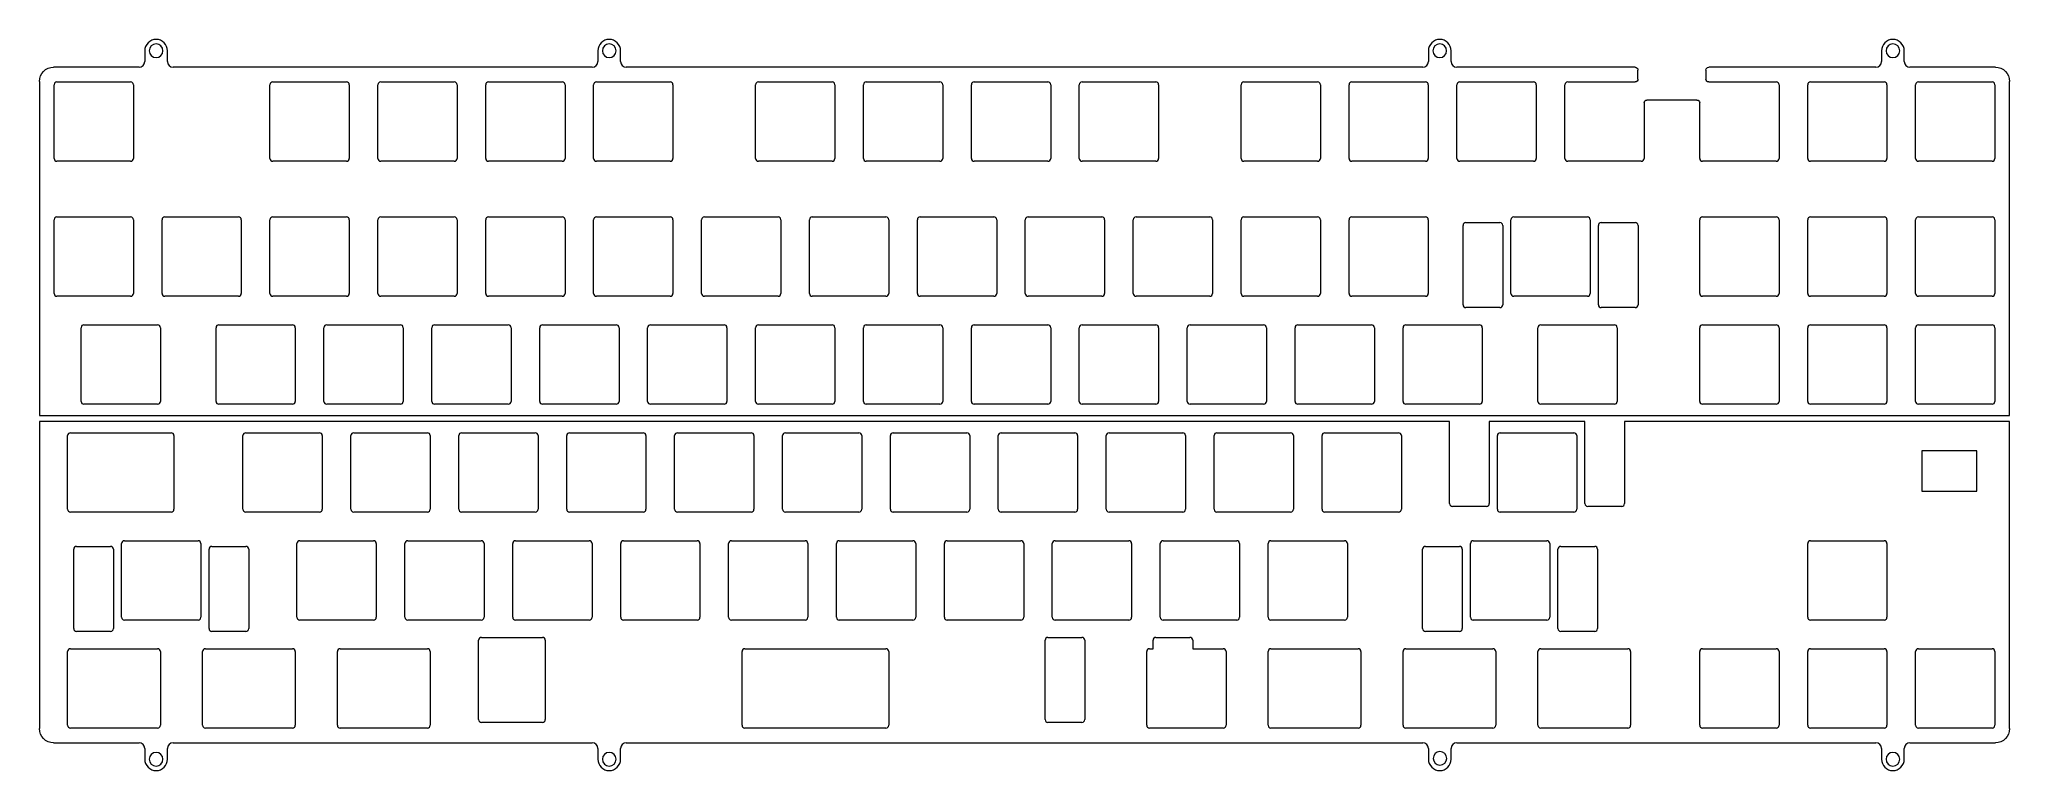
# Model space of a CAD drawing. Extents: x 132 to 480, y 367 to 496.
import ezdxf

# ---------------------------------------------------------------- set-up
doc = ezdxf.new("R2010")
doc.units = 0
doc.header["$MEASUREMENT"] = 0

# ---------------------------------------------------------------- blocks, each defined once
blk = doc.blocks.new('block 2')
at = {"color": 7, "lineweight": 9, "true_color": 0xffffff}
blk.add_open_spline([(134.59, 371.55), (133.21, 371.55), (132.09, 372.67), (132.09, 374.05)], degree=3, dxfattribs=at)
blk = doc.blocks.new('block 3')
at = {"color": 7, "lineweight": 9, "true_color": 0xffffff}
blk.add_lwpolyline([(134.59, 371.55), (149.69, 371.55)], dxfattribs=at)
blk = doc.blocks.new('block 4')
at = {"color": 7, "lineweight": 9, "true_color": 0xffffff}
blk.add_open_spline([(150.69, 370.55), (150.69, 371.1), (150.25, 371.55), (149.69, 371.55)], degree=3, dxfattribs=at)
blk = doc.blocks.new('block 5')
at = {"color": 7, "lineweight": 9, "true_color": 0xffffff}
blk.add_lwpolyline([(150.69, 370.55), (150.69, 368.65)], dxfattribs=at)
blk = doc.blocks.new('block 6')
at = {"color": 7, "lineweight": 9, "true_color": 0xffffff}
blk.add_open_spline([(150.69, 368.65), (150.69, 367.55), (151.59, 366.65), (152.69, 366.65), (153.8, 366.65), (154.69, 367.55), (154.69, 368.65)], degree=3, knots=[0, 0, 0, 0, 1, 1, 1, 2, 2, 2, 2], dxfattribs=at)
blk = doc.blocks.new('block 7')
at = {"color": 7, "lineweight": 9, "true_color": 0xffffff}
blk.add_lwpolyline([(154.69, 368.65), (154.69, 370.55)], dxfattribs=at)
blk = doc.blocks.new('block 8')
at = {"color": 7, "lineweight": 9, "true_color": 0xffffff}
blk.add_open_spline([(155.69, 371.55), (155.14, 371.55), (154.69, 371.1), (154.69, 370.55)], degree=3, dxfattribs=at)
blk = doc.blocks.new('block 9')
at = {"color": 7, "lineweight": 9, "true_color": 0xffffff}
blk.add_lwpolyline([(155.69, 371.55), (229.69, 371.55)], dxfattribs=at)
blk = doc.blocks.new('block 10')
at = {"color": 7, "lineweight": 9, "true_color": 0xffffff}
blk.add_open_spline([(230.69, 370.55), (230.69, 371.1), (230.25, 371.55), (229.69, 371.55)], degree=3, dxfattribs=at)
blk = doc.blocks.new('block 11')
at = {"color": 7, "lineweight": 9, "true_color": 0xffffff}
blk.add_lwpolyline([(230.69, 370.55), (230.69, 368.65)], dxfattribs=at)
blk = doc.blocks.new('block 12')
at = {"color": 7, "lineweight": 9, "true_color": 0xffffff}
blk.add_open_spline([(230.69, 368.65), (230.69, 367.55), (231.59, 366.65), (232.69, 366.65), (233.8, 366.65), (234.69, 367.55), (234.69, 368.65)], degree=3, knots=[0, 0, 0, 0, 1, 1, 1, 2, 2, 2, 2], dxfattribs=at)
blk = doc.blocks.new('block 13')
at = {"color": 7, "lineweight": 9, "true_color": 0xffffff}
blk.add_lwpolyline([(234.69, 368.65), (234.69, 370.55)], dxfattribs=at)
blk = doc.blocks.new('block 14')
at = {"color": 7, "lineweight": 9, "true_color": 0xffffff}
blk.add_open_spline([(235.69, 371.55), (235.14, 371.55), (234.69, 371.1), (234.69, 370.55)], degree=3, dxfattribs=at)
blk = doc.blocks.new('block 15')
at = {"color": 7, "lineweight": 9, "true_color": 0xffffff}
blk.add_lwpolyline([(235.69, 371.55), (376.31, 371.55)], dxfattribs=at)
blk = doc.blocks.new('block 16')
at = {"color": 7, "lineweight": 9, "true_color": 0xffffff}
blk.add_open_spline([(377.31, 370.55), (377.31, 371.1), (376.86, 371.55), (376.31, 371.55)], degree=3, dxfattribs=at)
blk = doc.blocks.new('block 17')
at = {"color": 7, "lineweight": 9, "true_color": 0xffffff}
blk.add_lwpolyline([(377.31, 370.55), (377.31, 368.65)], dxfattribs=at)
blk = doc.blocks.new('block 18')
at = {"color": 7, "lineweight": 9, "true_color": 0xffffff}
blk.add_open_spline([(377.31, 368.65), (377.31, 367.55), (378.2, 366.65), (379.31, 366.65), (380.41, 366.65), (381.31, 367.55), (381.31, 368.65)], degree=3, knots=[0, 0, 0, 0, 1, 1, 1, 2, 2, 2, 2], dxfattribs=at)
blk = doc.blocks.new('block 19')
at = {"color": 7, "lineweight": 9, "true_color": 0xffffff}
blk.add_lwpolyline([(381.31, 368.65), (381.31, 370.55)], dxfattribs=at)
blk = doc.blocks.new('block 20')
at = {"color": 7, "lineweight": 9, "true_color": 0xffffff}
blk.add_open_spline([(382.31, 371.55), (381.75, 371.55), (381.31, 371.1), (381.31, 370.55)], degree=3, dxfattribs=at)
blk = doc.blocks.new('block 21')
at = {"color": 7, "lineweight": 9, "true_color": 0xffffff}
blk.add_lwpolyline([(382.31, 371.55), (456.31, 371.55)], dxfattribs=at)
blk = doc.blocks.new('block 22')
at = {"color": 7, "lineweight": 9, "true_color": 0xffffff}
blk.add_open_spline([(457.31, 370.55), (457.31, 371.1), (456.86, 371.55), (456.31, 371.55)], degree=3, dxfattribs=at)
blk = doc.blocks.new('block 23')
at = {"color": 7, "lineweight": 9, "true_color": 0xffffff}
blk.add_lwpolyline([(457.31, 370.55), (457.31, 368.65)], dxfattribs=at)
blk = doc.blocks.new('block 24')
at = {"color": 7, "lineweight": 9, "true_color": 0xffffff}
blk.add_open_spline([(457.31, 368.65), (457.31, 367.55), (458.2, 366.65), (459.31, 366.65), (460.41, 366.65), (461.31, 367.55), (461.31, 368.65)], degree=3, knots=[0, 0, 0, 0, 1, 1, 1, 2, 2, 2, 2], dxfattribs=at)
blk = doc.blocks.new('block 25')
at = {"color": 7, "lineweight": 9, "true_color": 0xffffff}
blk.add_lwpolyline([(461.31, 368.65), (461.31, 370.55)], dxfattribs=at)
blk = doc.blocks.new('block 26')
at = {"color": 7, "lineweight": 9, "true_color": 0xffffff}
blk.add_open_spline([(462.31, 371.55), (461.75, 371.55), (461.31, 371.1), (461.31, 370.55)], degree=3, dxfattribs=at)
blk = doc.blocks.new('block 27')
at = {"color": 7, "lineweight": 9, "true_color": 0xffffff}
blk.add_lwpolyline([(462.31, 371.55), (477.41, 371.55)], dxfattribs=at)
blk = doc.blocks.new('block 28')
at = {"color": 7, "lineweight": 9, "true_color": 0xffffff}
blk.add_open_spline([(479.91, 374.05), (479.91, 372.67), (478.79, 371.55), (477.41, 371.55)], degree=3, dxfattribs=at)
blk = doc.blocks.new('block 29')
at = {"color": 7, "lineweight": 9, "true_color": 0xffffff}
blk.add_lwpolyline([(479.91, 374.05), (479.91, 428.25)], dxfattribs=at)
blk = doc.blocks.new('block 30')
at = {"color": 7, "lineweight": 9, "true_color": 0xffffff}
blk.add_lwpolyline([(479.906175, 428.249615), (411.925575, 428.249615)], dxfattribs=at)
blk = doc.blocks.new('block 31')
at = {"color": 7, "lineweight": 9, "true_color": 0xffffff}
blk.add_lwpolyline([(411.93, 428.25), (411.93, 413.75)], dxfattribs=at)
blk = doc.blocks.new('block 32')
at = {"color": 7, "lineweight": 9, "true_color": 0xffffff}
blk.add_open_spline([(411.43, 413.25), (411.7, 413.25), (411.93, 413.47), (411.93, 413.75)], degree=3, dxfattribs=at)
blk = doc.blocks.new('block 33')
at = {"color": 7, "lineweight": 9, "true_color": 0xffffff}
blk.add_lwpolyline([(411.43, 413.25), (405.43, 413.25)], dxfattribs=at)
blk = doc.blocks.new('block 34')
at = {"color": 7, "lineweight": 9, "true_color": 0xffffff}
blk.add_open_spline([(404.93, 413.75), (404.93, 413.47), (405.15, 413.25), (405.43, 413.25)], degree=3, dxfattribs=at)
blk = doc.blocks.new('block 35')
at = {"color": 7, "lineweight": 9, "true_color": 0xffffff}
blk.add_lwpolyline([(404.93, 413.75), (404.93, 428.25)], dxfattribs=at)
blk = doc.blocks.new('block 36')
at = {"color": 7, "lineweight": 9, "true_color": 0xffffff}
blk.add_lwpolyline([(404.925575, 428.249615), (388.049575, 428.249615)], dxfattribs=at)
blk = doc.blocks.new('block 37')
at = {"color": 7, "lineweight": 9, "true_color": 0xffffff}
blk.add_lwpolyline([(388.05, 428.25), (388.05, 413.75)], dxfattribs=at)
blk = doc.blocks.new('block 38')
at = {"color": 7, "lineweight": 9, "true_color": 0xffffff}
blk.add_open_spline([(387.55, 413.25), (387.83, 413.25), (388.05, 413.47), (388.05, 413.75)], degree=3, dxfattribs=at)
blk = doc.blocks.new('block 39')
at = {"color": 7, "lineweight": 9, "true_color": 0xffffff}
blk.add_lwpolyline([(387.55, 413.25), (381.55, 413.25)], dxfattribs=at)
blk = doc.blocks.new('block 40')
at = {"color": 7, "lineweight": 9, "true_color": 0xffffff}
blk.add_open_spline([(381.05, 413.75), (381.05, 413.47), (381.27, 413.25), (381.55, 413.25)], degree=3, dxfattribs=at)
blk = doc.blocks.new('block 41')
at = {"color": 7, "lineweight": 9, "true_color": 0xffffff}
blk.add_lwpolyline([(381.05, 413.75), (381.05, 428.25)], dxfattribs=at)
blk = doc.blocks.new('block 42')
at = {"color": 7, "lineweight": 9, "true_color": 0xffffff}
blk.add_lwpolyline([(381.049575, 428.249615), (132.093825, 428.249615)], dxfattribs=at)
blk = doc.blocks.new('block 43')
at = {"color": 7, "lineweight": 9, "true_color": 0xffffff}
blk.add_lwpolyline([(132.09, 428.25), (132.09, 374.05)], dxfattribs=at)
blk = doc.blocks.new('block 44')
at = {"color": 7, "lineweight": 9, "true_color": 0xffffff}
blk.add_open_spline([(476.81, 374.15), (477.08, 374.15), (477.31, 374.37), (477.31, 374.65)], degree=3, dxfattribs=at)
blk = doc.blocks.new('block 45')
at = {"color": 7, "lineweight": 9, "true_color": 0xffffff}
blk.add_lwpolyline([(476.81, 374.15), (463.81, 374.15)], dxfattribs=at)
blk = doc.blocks.new('block 46')
at = {"color": 7, "lineweight": 9, "true_color": 0xffffff}
blk.add_open_spline([(463.31, 374.65), (463.31, 374.37), (463.53, 374.15), (463.81, 374.15)], degree=3, dxfattribs=at)
blk = doc.blocks.new('block 47')
at = {"color": 7, "lineweight": 9, "true_color": 0xffffff}
blk.add_lwpolyline([(463.31, 374.65), (463.31, 387.65)], dxfattribs=at)
blk = doc.blocks.new('block 48')
at = {"color": 7, "lineweight": 9, "true_color": 0xffffff}
blk.add_open_spline([(463.81, 388.15), (463.53, 388.15), (463.31, 387.93), (463.31, 387.65)], degree=3, dxfattribs=at)
blk = doc.blocks.new('block 49')
at = {"color": 7, "lineweight": 9, "true_color": 0xffffff}
blk.add_lwpolyline([(463.81, 388.15), (476.81, 388.15)], dxfattribs=at)
blk = doc.blocks.new('block 50')
at = {"color": 7, "lineweight": 9, "true_color": 0xffffff}
blk.add_open_spline([(477.31, 387.65), (477.31, 387.93), (477.08, 388.15), (476.81, 388.15)], degree=3, dxfattribs=at)
blk = doc.blocks.new('block 51')
at = {"color": 7, "lineweight": 9, "true_color": 0xffffff}
blk.add_lwpolyline([(477.31, 387.65), (477.31, 374.65)], dxfattribs=at)
blk = doc.blocks.new('block 52')
at = {"color": 7, "lineweight": 9, "true_color": 0xffffff}
blk.add_open_spline([(457.76, 374.15), (458.03, 374.15), (458.26, 374.37), (458.26, 374.65)], degree=3, dxfattribs=at)
blk = doc.blocks.new('block 53')
at = {"color": 7, "lineweight": 9, "true_color": 0xffffff}
blk.add_lwpolyline([(457.76, 374.15), (444.76, 374.15)], dxfattribs=at)
blk = doc.blocks.new('block 54')
at = {"color": 7, "lineweight": 9, "true_color": 0xffffff}
blk.add_open_spline([(444.26, 374.65), (444.26, 374.37), (444.48, 374.15), (444.76, 374.15)], degree=3, dxfattribs=at)
blk = doc.blocks.new('block 55')
at = {"color": 7, "lineweight": 9, "true_color": 0xffffff}
blk.add_lwpolyline([(444.26, 374.65), (444.26, 387.65)], dxfattribs=at)
blk = doc.blocks.new('block 56')
at = {"color": 7, "lineweight": 9, "true_color": 0xffffff}
blk.add_open_spline([(444.76, 388.15), (444.48, 388.15), (444.26, 387.93), (444.26, 387.65)], degree=3, dxfattribs=at)
blk = doc.blocks.new('block 57')
at = {"color": 7, "lineweight": 9, "true_color": 0xffffff}
blk.add_lwpolyline([(444.76, 388.15), (457.76, 388.15)], dxfattribs=at)
blk = doc.blocks.new('block 58')
at = {"color": 7, "lineweight": 9, "true_color": 0xffffff}
blk.add_open_spline([(458.26, 387.65), (458.26, 387.93), (458.03, 388.15), (457.76, 388.15)], degree=3, dxfattribs=at)
blk = doc.blocks.new('block 59')
at = {"color": 7, "lineweight": 9, "true_color": 0xffffff}
blk.add_lwpolyline([(458.26, 387.65), (458.26, 374.65)], dxfattribs=at)
blk = doc.blocks.new('block 60')
at = {"color": 7, "lineweight": 9, "true_color": 0xffffff}
blk.add_open_spline([(438.71, 374.15), (438.98, 374.15), (439.21, 374.37), (439.21, 374.65)], degree=3, dxfattribs=at)
blk = doc.blocks.new('block 61')
at = {"color": 7, "lineweight": 9, "true_color": 0xffffff}
blk.add_lwpolyline([(438.71, 374.15), (425.71, 374.15)], dxfattribs=at)
blk = doc.blocks.new('block 62')
at = {"color": 7, "lineweight": 9, "true_color": 0xffffff}
blk.add_open_spline([(425.21, 374.65), (425.21, 374.37), (425.43, 374.15), (425.71, 374.15)], degree=3, dxfattribs=at)
blk = doc.blocks.new('block 63')
at = {"color": 7, "lineweight": 9, "true_color": 0xffffff}
blk.add_lwpolyline([(425.21, 374.65), (425.21, 387.65)], dxfattribs=at)
blk = doc.blocks.new('block 64')
at = {"color": 7, "lineweight": 9, "true_color": 0xffffff}
blk.add_open_spline([(425.71, 388.15), (425.43, 388.15), (425.21, 387.93), (425.21, 387.65)], degree=3, dxfattribs=at)
blk = doc.blocks.new('block 65')
at = {"color": 7, "lineweight": 9, "true_color": 0xffffff}
blk.add_lwpolyline([(425.71, 388.15), (438.71, 388.15)], dxfattribs=at)
blk = doc.blocks.new('block 66')
at = {"color": 7, "lineweight": 9, "true_color": 0xffffff}
blk.add_open_spline([(439.21, 387.65), (439.21, 387.93), (438.98, 388.15), (438.71, 388.15)], degree=3, dxfattribs=at)
blk = doc.blocks.new('block 67')
at = {"color": 7, "lineweight": 9, "true_color": 0xffffff}
blk.add_lwpolyline([(439.21, 387.65), (439.21, 374.65)], dxfattribs=at)
blk = doc.blocks.new('block 68')
at = {"color": 7, "lineweight": 9, "true_color": 0xffffff}
blk.add_open_spline([(412.51, 374.15), (412.79, 374.15), (413.01, 374.37), (413.01, 374.65)], degree=3, dxfattribs=at)
blk = doc.blocks.new('block 69')
at = {"color": 7, "lineweight": 9, "true_color": 0xffffff}
blk.add_lwpolyline([(412.51, 374.15), (397.13, 374.15)], dxfattribs=at)
blk = doc.blocks.new('block 70')
at = {"color": 7, "lineweight": 9, "true_color": 0xffffff}
blk.add_open_spline([(396.63, 374.65), (396.63, 374.37), (396.86, 374.15), (397.13, 374.15)], degree=3, dxfattribs=at)
blk = doc.blocks.new('block 71')
at = {"color": 7, "lineweight": 9, "true_color": 0xffffff}
blk.add_lwpolyline([(396.63, 374.65), (396.63, 387.65)], dxfattribs=at)
blk = doc.blocks.new('block 72')
at = {"color": 7, "lineweight": 9, "true_color": 0xffffff}
blk.add_open_spline([(397.13, 388.15), (396.86, 388.15), (396.63, 387.93), (396.63, 387.65)], degree=3, dxfattribs=at)
blk = doc.blocks.new('block 73')
at = {"color": 7, "lineweight": 9, "true_color": 0xffffff}
blk.add_lwpolyline([(397.13, 388.15), (412.51, 388.15)], dxfattribs=at)
blk = doc.blocks.new('block 74')
at = {"color": 7, "lineweight": 9, "true_color": 0xffffff}
blk.add_open_spline([(413.01, 387.65), (413.01, 387.93), (412.79, 388.15), (412.51, 388.15)], degree=3, dxfattribs=at)
blk = doc.blocks.new('block 75')
at = {"color": 7, "lineweight": 9, "true_color": 0xffffff}
blk.add_lwpolyline([(413.01, 387.65), (413.01, 374.65)], dxfattribs=at)
blk = doc.blocks.new('block 76')
at = {"color": 7, "lineweight": 9, "true_color": 0xffffff}
blk.add_open_spline([(372.82, 374.65), (372.82, 374.37), (373.04, 374.15), (373.32, 374.15)], degree=3, dxfattribs=at)
blk = doc.blocks.new('block 77')
at = {"color": 7, "lineweight": 9, "true_color": 0xffffff}
blk.add_lwpolyline([(372.82, 374.65), (372.82, 387.65)], dxfattribs=at)
blk = doc.blocks.new('block 78')
at = {"color": 7, "lineweight": 9, "true_color": 0xffffff}
blk.add_open_spline([(373.32, 388.15), (373.04, 388.15), (372.82, 387.93), (372.82, 387.65)], degree=3, dxfattribs=at)
blk = doc.blocks.new('block 79')
at = {"color": 7, "lineweight": 9, "true_color": 0xffffff}
blk.add_lwpolyline([(373.32, 388.15), (388.7, 388.15)], dxfattribs=at)
blk = doc.blocks.new('block 80')
at = {"color": 7, "lineweight": 9, "true_color": 0xffffff}
blk.add_open_spline([(389.2, 387.65), (389.2, 387.93), (388.98, 388.15), (388.7, 388.15)], degree=3, dxfattribs=at)
blk = doc.blocks.new('block 81')
at = {"color": 7, "lineweight": 9, "true_color": 0xffffff}
blk.add_lwpolyline([(389.2, 387.65), (389.2, 374.65)], dxfattribs=at)
blk = doc.blocks.new('block 82')
at = {"color": 7, "lineweight": 9, "true_color": 0xffffff}
blk.add_open_spline([(388.7, 374.15), (388.98, 374.15), (389.2, 374.37), (389.2, 374.65)], degree=3, dxfattribs=at)
blk = doc.blocks.new('block 83')
at = {"color": 7, "lineweight": 9, "true_color": 0xffffff}
blk.add_lwpolyline([(388.7, 374.15), (373.32, 374.15)], dxfattribs=at)
blk = doc.blocks.new('block 84')
at = {"color": 7, "lineweight": 9, "true_color": 0xffffff}
blk.add_open_spline([(364.89, 374.15), (365.16, 374.15), (365.39, 374.37), (365.39, 374.65)], degree=3, dxfattribs=at)
blk = doc.blocks.new('block 85')
at = {"color": 7, "lineweight": 9, "true_color": 0xffffff}
blk.add_lwpolyline([(364.89, 374.15), (349.51, 374.15)], dxfattribs=at)
blk = doc.blocks.new('block 86')
at = {"color": 7, "lineweight": 9, "true_color": 0xffffff}
blk.add_open_spline([(349.01, 374.65), (349.01, 374.37), (349.23, 374.15), (349.51, 374.15)], degree=3, dxfattribs=at)
blk = doc.blocks.new('block 87')
at = {"color": 7, "lineweight": 9, "true_color": 0xffffff}
blk.add_lwpolyline([(349.01, 374.65), (349.01, 387.65)], dxfattribs=at)
blk = doc.blocks.new('block 88')
at = {"color": 7, "lineweight": 9, "true_color": 0xffffff}
blk.add_open_spline([(349.51, 388.15), (349.23, 388.15), (349.01, 387.93), (349.01, 387.65)], degree=3, dxfattribs=at)
blk = doc.blocks.new('block 89')
at = {"color": 7, "lineweight": 9, "true_color": 0xffffff}
blk.add_lwpolyline([(349.51, 388.15), (364.89, 388.15)], dxfattribs=at)
blk = doc.blocks.new('block 90')
at = {"color": 7, "lineweight": 9, "true_color": 0xffffff}
blk.add_open_spline([(365.39, 387.65), (365.39, 387.93), (365.16, 388.15), (364.89, 388.15)], degree=3, dxfattribs=at)
blk = doc.blocks.new('block 91')
at = {"color": 7, "lineweight": 9, "true_color": 0xffffff}
blk.add_lwpolyline([(365.39, 387.65), (365.39, 374.65)], dxfattribs=at)
blk = doc.blocks.new('block 92')
at = {"color": 7, "lineweight": 9, "true_color": 0xffffff}
blk.add_open_spline([(341.08, 374.15), (341.35, 374.15), (341.58, 374.37), (341.58, 374.65)], degree=3, dxfattribs=at)
blk = doc.blocks.new('block 93')
at = {"color": 7, "lineweight": 9, "true_color": 0xffffff}
blk.add_lwpolyline([(341.08, 374.15), (328.08, 374.15)], dxfattribs=at)
blk = doc.blocks.new('block 94')
at = {"color": 7, "lineweight": 9, "true_color": 0xffffff}
blk.add_open_spline([(327.58, 374.65), (327.58, 374.37), (327.8, 374.15), (328.08, 374.15)], degree=3, dxfattribs=at)
blk = doc.blocks.new('block 95')
at = {"color": 7, "lineweight": 9, "true_color": 0xffffff}
blk.add_lwpolyline([(327.58, 374.65), (327.58, 387.65)], dxfattribs=at)
blk = doc.blocks.new('block 96')
at = {"color": 7, "lineweight": 9, "true_color": 0xffffff}
blk.add_open_spline([(328.08, 388.15), (327.8, 388.15), (327.58, 387.93), (327.58, 387.65)], degree=3, dxfattribs=at)
blk = doc.blocks.new('block 97')
at = {"color": 7, "lineweight": 9, "true_color": 0xffffff}
blk.add_lwpolyline([(328.08, 388.15), (328.69, 388.15)], dxfattribs=at)
blk = doc.blocks.new('block 98')
at = {"color": 7, "lineweight": 9, "true_color": 0xffffff}
blk.add_lwpolyline([(328.69, 388.15), (328.69, 389.65)], dxfattribs=at)
blk = doc.blocks.new('block 99')
at = {"color": 7, "lineweight": 9, "true_color": 0xffffff}
blk.add_open_spline([(329.19, 390.15), (328.92, 390.15), (328.69, 389.93), (328.69, 389.65)], degree=3, dxfattribs=at)
blk = doc.blocks.new('block 100')
at = {"color": 7, "lineweight": 9, "true_color": 0xffffff}
blk.add_lwpolyline([(329.19, 390.15), (335.19, 390.15)], dxfattribs=at)
blk = doc.blocks.new('block 101')
at = {"color": 7, "lineweight": 9, "true_color": 0xffffff}
blk.add_open_spline([(335.69, 389.65), (335.69, 389.93), (335.47, 390.15), (335.19, 390.15)], degree=3, dxfattribs=at)
blk = doc.blocks.new('block 102')
at = {"color": 7, "lineweight": 9, "true_color": 0xffffff}
blk.add_lwpolyline([(335.69, 389.65), (335.69, 388.15)], dxfattribs=at)
blk = doc.blocks.new('block 103')
at = {"color": 7, "lineweight": 9, "true_color": 0xffffff}
blk.add_lwpolyline([(335.69, 388.15), (341.08, 388.15)], dxfattribs=at)
blk = doc.blocks.new('block 104')
at = {"color": 7, "lineweight": 9, "true_color": 0xffffff}
blk.add_open_spline([(341.58, 387.65), (341.58, 387.93), (341.35, 388.15), (341.08, 388.15)], degree=3, dxfattribs=at)
blk = doc.blocks.new('block 105')
at = {"color": 7, "lineweight": 9, "true_color": 0xffffff}
blk.add_lwpolyline([(341.58, 387.65), (341.58, 374.65)], dxfattribs=at)
blk = doc.blocks.new('block 106')
at = {"color": 7, "lineweight": 9, "true_color": 0xffffff}
blk.add_open_spline([(220.89, 375.15), (221.17, 375.15), (221.39, 375.37), (221.39, 375.65)], degree=3, dxfattribs=at)
blk = doc.blocks.new('block 107')
at = {"color": 7, "lineweight": 9, "true_color": 0xffffff}
blk.add_lwpolyline([(220.89, 375.15), (210.14, 375.15)], dxfattribs=at)
blk = doc.blocks.new('block 108')
at = {"color": 7, "lineweight": 9, "true_color": 0xffffff}
blk.add_open_spline([(209.64, 375.65), (209.64, 375.37), (209.86, 375.15), (210.14, 375.15)], degree=3, dxfattribs=at)
blk = doc.blocks.new('block 109')
at = {"color": 7, "lineweight": 9, "true_color": 0xffffff}
blk.add_lwpolyline([(209.64, 375.65), (209.64, 389.65)], dxfattribs=at)
blk = doc.blocks.new('block 110')
at = {"color": 7, "lineweight": 9, "true_color": 0xffffff}
blk.add_open_spline([(210.14, 390.15), (209.86, 390.15), (209.64, 389.93), (209.64, 389.65)], degree=3, dxfattribs=at)
blk = doc.blocks.new('block 111')
at = {"color": 7, "lineweight": 9, "true_color": 0xffffff}
blk.add_lwpolyline([(210.14, 390.15), (220.89, 390.15)], dxfattribs=at)
blk = doc.blocks.new('block 112')
at = {"color": 7, "lineweight": 9, "true_color": 0xffffff}
blk.add_open_spline([(221.39, 389.65), (221.39, 389.93), (221.17, 390.15), (220.89, 390.15)], degree=3, dxfattribs=at)
blk = doc.blocks.new('block 113')
at = {"color": 7, "lineweight": 9, "true_color": 0xffffff}
blk.add_lwpolyline([(221.39, 389.65), (221.39, 375.65)], dxfattribs=at)
blk = doc.blocks.new('block 114')
at = {"color": 7, "lineweight": 9, "true_color": 0xffffff}
blk.add_open_spline([(281.54, 374.15), (281.82, 374.15), (282.04, 374.37), (282.04, 374.65)], degree=3, dxfattribs=at)
blk = doc.blocks.new('block 115')
at = {"color": 7, "lineweight": 9, "true_color": 0xffffff}
blk.add_lwpolyline([(281.54, 374.15), (256.64, 374.15)], dxfattribs=at)
blk = doc.blocks.new('block 116')
at = {"color": 7, "lineweight": 9, "true_color": 0xffffff}
blk.add_open_spline([(256.14, 374.65), (256.14, 374.37), (256.36, 374.15), (256.64, 374.15)], degree=3, dxfattribs=at)
blk = doc.blocks.new('block 117')
at = {"color": 7, "lineweight": 9, "true_color": 0xffffff}
blk.add_lwpolyline([(256.14, 374.65), (256.14, 387.65)], dxfattribs=at)
blk = doc.blocks.new('block 118')
at = {"color": 7, "lineweight": 9, "true_color": 0xffffff}
blk.add_open_spline([(256.64, 388.15), (256.36, 388.15), (256.14, 387.93), (256.14, 387.65)], degree=3, dxfattribs=at)
blk = doc.blocks.new('block 119')
at = {"color": 7, "lineweight": 9, "true_color": 0xffffff}
blk.add_lwpolyline([(256.64, 388.15), (281.54, 388.15)], dxfattribs=at)
blk = doc.blocks.new('block 120')
at = {"color": 7, "lineweight": 9, "true_color": 0xffffff}
blk.add_open_spline([(282.04, 387.65), (282.04, 387.93), (281.82, 388.15), (281.54, 388.15)], degree=3, dxfattribs=at)
blk = doc.blocks.new('block 121')
at = {"color": 7, "lineweight": 9, "true_color": 0xffffff}
blk.add_lwpolyline([(282.04, 387.65), (282.04, 374.65)], dxfattribs=at)
blk = doc.blocks.new('block 122')
at = {"color": 7, "lineweight": 9, "true_color": 0xffffff}
blk.add_open_spline([(316.14, 375.15), (316.41, 375.15), (316.64, 375.37), (316.64, 375.65)], degree=3, dxfattribs=at)
blk = doc.blocks.new('block 123')
at = {"color": 7, "lineweight": 9, "true_color": 0xffffff}
blk.add_lwpolyline([(316.14, 375.15), (310.14, 375.15)], dxfattribs=at)
blk = doc.blocks.new('block 124')
at = {"color": 7, "lineweight": 9, "true_color": 0xffffff}
blk.add_open_spline([(309.64, 375.65), (309.64, 375.37), (309.86, 375.15), (310.14, 375.15)], degree=3, dxfattribs=at)
blk = doc.blocks.new('block 125')
at = {"color": 7, "lineweight": 9, "true_color": 0xffffff}
blk.add_lwpolyline([(309.64, 375.65), (309.64, 389.65)], dxfattribs=at)
blk = doc.blocks.new('block 126')
at = {"color": 7, "lineweight": 9, "true_color": 0xffffff}
blk.add_open_spline([(310.14, 390.15), (309.86, 390.15), (309.64, 389.93), (309.64, 389.65)], degree=3, dxfattribs=at)
blk = doc.blocks.new('block 127')
at = {"color": 7, "lineweight": 9, "true_color": 0xffffff}
blk.add_lwpolyline([(310.14, 390.15), (316.14, 390.15)], dxfattribs=at)
blk = doc.blocks.new('block 128')
at = {"color": 7, "lineweight": 9, "true_color": 0xffffff}
blk.add_open_spline([(316.64, 389.65), (316.64, 389.93), (316.41, 390.15), (316.14, 390.15)], degree=3, dxfattribs=at)
blk = doc.blocks.new('block 129')
at = {"color": 7, "lineweight": 9, "true_color": 0xffffff}
blk.add_lwpolyline([(316.64, 389.65), (316.64, 375.65)], dxfattribs=at)
blk = doc.blocks.new('block 130')
at = {"color": 7, "lineweight": 9, "true_color": 0xffffff}
blk.add_open_spline([(200.58, 374.15), (200.86, 374.15), (201.08, 374.37), (201.08, 374.65)], degree=3, dxfattribs=at)
blk = doc.blocks.new('block 131')
at = {"color": 7, "lineweight": 9, "true_color": 0xffffff}
blk.add_lwpolyline([(200.58, 374.15), (185.2, 374.15)], dxfattribs=at)
blk = doc.blocks.new('block 132')
at = {"color": 7, "lineweight": 9, "true_color": 0xffffff}
blk.add_open_spline([(184.7, 374.65), (184.7, 374.37), (184.92, 374.15), (185.2, 374.15)], degree=3, dxfattribs=at)
blk = doc.blocks.new('block 133')
at = {"color": 7, "lineweight": 9, "true_color": 0xffffff}
blk.add_lwpolyline([(184.7, 374.65), (184.7, 387.65)], dxfattribs=at)
blk = doc.blocks.new('block 134')
at = {"color": 7, "lineweight": 9, "true_color": 0xffffff}
blk.add_open_spline([(185.2, 388.15), (184.92, 388.15), (184.7, 387.93), (184.7, 387.65)], degree=3, dxfattribs=at)
blk = doc.blocks.new('block 135')
at = {"color": 7, "lineweight": 9, "true_color": 0xffffff}
blk.add_lwpolyline([(185.2, 388.15), (200.58, 388.15)], dxfattribs=at)
blk = doc.blocks.new('block 136')
at = {"color": 7, "lineweight": 9, "true_color": 0xffffff}
blk.add_open_spline([(201.08, 387.65), (201.08, 387.93), (200.86, 388.15), (200.58, 388.15)], degree=3, dxfattribs=at)
blk = doc.blocks.new('block 137')
at = {"color": 7, "lineweight": 9, "true_color": 0xffffff}
blk.add_lwpolyline([(201.08, 387.65), (201.08, 374.65)], dxfattribs=at)
blk = doc.blocks.new('block 138')
at = {"color": 7, "lineweight": 9, "true_color": 0xffffff}
blk.add_open_spline([(176.77, 374.15), (177.04, 374.15), (177.27, 374.37), (177.27, 374.65)], degree=3, dxfattribs=at)
blk = doc.blocks.new('block 139')
at = {"color": 7, "lineweight": 9, "true_color": 0xffffff}
blk.add_lwpolyline([(176.77, 374.15), (161.39, 374.15)], dxfattribs=at)
blk = doc.blocks.new('block 140')
at = {"color": 7, "lineweight": 9, "true_color": 0xffffff}
blk.add_open_spline([(160.89, 374.65), (160.89, 374.37), (161.11, 374.15), (161.39, 374.15)], degree=3, dxfattribs=at)
blk = doc.blocks.new('block 141')
at = {"color": 7, "lineweight": 9, "true_color": 0xffffff}
blk.add_lwpolyline([(160.89, 374.65), (160.89, 387.65)], dxfattribs=at)
blk = doc.blocks.new('block 142')
at = {"color": 7, "lineweight": 9, "true_color": 0xffffff}
blk.add_open_spline([(161.39, 388.15), (161.11, 388.15), (160.89, 387.93), (160.89, 387.65)], degree=3, dxfattribs=at)
blk = doc.blocks.new('block 143')
at = {"color": 7, "lineweight": 9, "true_color": 0xffffff}
blk.add_lwpolyline([(161.39, 388.15), (176.77, 388.15)], dxfattribs=at)
blk = doc.blocks.new('block 144')
at = {"color": 7, "lineweight": 9, "true_color": 0xffffff}
blk.add_open_spline([(177.27, 387.65), (177.27, 387.93), (177.04, 388.15), (176.77, 388.15)], degree=3, dxfattribs=at)
blk = doc.blocks.new('block 145')
at = {"color": 7, "lineweight": 9, "true_color": 0xffffff}
blk.add_lwpolyline([(177.27, 387.65), (177.27, 374.65)], dxfattribs=at)
blk = doc.blocks.new('block 146')
at = {"color": 7, "lineweight": 9, "true_color": 0xffffff}
blk.add_open_spline([(152.96, 374.15), (153.23, 374.15), (153.46, 374.37), (153.46, 374.65)], degree=3, dxfattribs=at)
blk = doc.blocks.new('block 147')
at = {"color": 7, "lineweight": 9, "true_color": 0xffffff}
blk.add_lwpolyline([(152.96, 374.15), (137.58, 374.15)], dxfattribs=at)
blk = doc.blocks.new('block 148')
at = {"color": 7, "lineweight": 9, "true_color": 0xffffff}
blk.add_open_spline([(137.08, 374.65), (137.08, 374.37), (137.3, 374.15), (137.58, 374.15)], degree=3, dxfattribs=at)
blk = doc.blocks.new('block 149')
at = {"color": 7, "lineweight": 9, "true_color": 0xffffff}
blk.add_lwpolyline([(137.08, 374.65), (137.08, 387.65)], dxfattribs=at)
blk = doc.blocks.new('block 150')
at = {"color": 7, "lineweight": 9, "true_color": 0xffffff}
blk.add_open_spline([(137.58, 388.15), (137.3, 388.15), (137.08, 387.93), (137.08, 387.65)], degree=3, dxfattribs=at)
blk = doc.blocks.new('block 151')
at = {"color": 7, "lineweight": 9, "true_color": 0xffffff}
blk.add_lwpolyline([(137.58, 388.15), (152.96, 388.15)], dxfattribs=at)
blk = doc.blocks.new('block 152')
at = {"color": 7, "lineweight": 9, "true_color": 0xffffff}
blk.add_open_spline([(153.46, 387.65), (153.46, 387.93), (153.23, 388.15), (152.96, 388.15)], degree=3, dxfattribs=at)
blk = doc.blocks.new('block 153')
at = {"color": 7, "lineweight": 9, "true_color": 0xffffff}
blk.add_lwpolyline([(153.46, 387.65), (153.46, 374.65)], dxfattribs=at)
blk = doc.blocks.new('block 154')
at = {"color": 7, "lineweight": 9, "true_color": 0xffffff}
blk.add_open_spline([(457.76, 393.2), (458.03, 393.2), (458.26, 393.42), (458.26, 393.7)], degree=3, dxfattribs=at)
blk = doc.blocks.new('block 155')
at = {"color": 7, "lineweight": 9, "true_color": 0xffffff}
blk.add_lwpolyline([(457.76, 393.2), (444.76, 393.2)], dxfattribs=at)
blk = doc.blocks.new('block 156')
at = {"color": 7, "lineweight": 9, "true_color": 0xffffff}
blk.add_open_spline([(444.26, 393.7), (444.26, 393.42), (444.48, 393.2), (444.76, 393.2)], degree=3, dxfattribs=at)
blk = doc.blocks.new('block 157')
at = {"color": 7, "lineweight": 9, "true_color": 0xffffff}
blk.add_lwpolyline([(444.26, 393.7), (444.26, 406.7)], dxfattribs=at)
blk = doc.blocks.new('block 158')
at = {"color": 7, "lineweight": 9, "true_color": 0xffffff}
blk.add_open_spline([(444.76, 407.2), (444.48, 407.2), (444.26, 406.98), (444.26, 406.7)], degree=3, dxfattribs=at)
blk = doc.blocks.new('block 159')
at = {"color": 7, "lineweight": 9, "true_color": 0xffffff}
blk.add_lwpolyline([(444.76, 407.2), (457.76, 407.2)], dxfattribs=at)
blk = doc.blocks.new('block 160')
at = {"color": 7, "lineweight": 9, "true_color": 0xffffff}
blk.add_open_spline([(458.26, 406.7), (458.26, 406.98), (458.03, 407.2), (457.76, 407.2)], degree=3, dxfattribs=at)
blk = doc.blocks.new('block 161')
at = {"color": 7, "lineweight": 9, "true_color": 0xffffff}
blk.add_lwpolyline([(458.26, 406.7), (458.26, 393.7)], dxfattribs=at)
blk = doc.blocks.new('block 162')
at = {"color": 7, "lineweight": 9, "true_color": 0xffffff}
blk.add_open_spline([(382.79, 391.2), (383.06, 391.2), (383.29, 391.42), (383.29, 391.7)], degree=3, dxfattribs=at)
blk = doc.blocks.new('block 163')
at = {"color": 7, "lineweight": 9, "true_color": 0xffffff}
blk.add_lwpolyline([(382.79, 391.2), (376.79, 391.2)], dxfattribs=at)
blk = doc.blocks.new('block 164')
at = {"color": 7, "lineweight": 9, "true_color": 0xffffff}
blk.add_open_spline([(376.29, 391.7), (376.29, 391.42), (376.51, 391.2), (376.79, 391.2)], degree=3, dxfattribs=at)
blk = doc.blocks.new('block 165')
at = {"color": 7, "lineweight": 9, "true_color": 0xffffff}
blk.add_lwpolyline([(376.29, 391.7), (376.29, 405.7)], dxfattribs=at)
blk = doc.blocks.new('block 166')
at = {"color": 7, "lineweight": 9, "true_color": 0xffffff}
blk.add_open_spline([(376.79, 406.2), (376.51, 406.2), (376.29, 405.98), (376.29, 405.7)], degree=3, dxfattribs=at)
blk = doc.blocks.new('block 167')
at = {"color": 7, "lineweight": 9, "true_color": 0xffffff}
blk.add_lwpolyline([(376.79, 406.2), (382.79, 406.2)], dxfattribs=at)
blk = doc.blocks.new('block 168')
at = {"color": 7, "lineweight": 9, "true_color": 0xffffff}
blk.add_open_spline([(383.29, 405.7), (383.29, 405.98), (383.06, 406.2), (382.79, 406.2)], degree=3, dxfattribs=at)
blk = doc.blocks.new('block 169')
at = {"color": 7, "lineweight": 9, "true_color": 0xffffff}
blk.add_lwpolyline([(383.29, 405.7), (383.29, 391.7)], dxfattribs=at)
blk = doc.blocks.new('block 170')
at = {"color": 7, "lineweight": 9, "true_color": 0xffffff}
blk.add_open_spline([(406.66, 391.2), (406.94, 391.2), (407.16, 391.42), (407.16, 391.7)], degree=3, dxfattribs=at)
blk = doc.blocks.new('block 171')
at = {"color": 7, "lineweight": 9, "true_color": 0xffffff}
blk.add_lwpolyline([(406.66, 391.2), (400.66, 391.2)], dxfattribs=at)
blk = doc.blocks.new('block 172')
at = {"color": 7, "lineweight": 9, "true_color": 0xffffff}
blk.add_open_spline([(400.16, 391.7), (400.16, 391.42), (400.39, 391.2), (400.66, 391.2)], degree=3, dxfattribs=at)
blk = doc.blocks.new('block 173')
at = {"color": 7, "lineweight": 9, "true_color": 0xffffff}
blk.add_lwpolyline([(400.16, 391.7), (400.16, 405.7)], dxfattribs=at)
blk = doc.blocks.new('block 174')
at = {"color": 7, "lineweight": 9, "true_color": 0xffffff}
blk.add_open_spline([(400.66, 406.2), (400.39, 406.2), (400.16, 405.98), (400.16, 405.7)], degree=3, dxfattribs=at)
blk = doc.blocks.new('block 175')
at = {"color": 7, "lineweight": 9, "true_color": 0xffffff}
blk.add_lwpolyline([(400.66, 406.2), (406.66, 406.2)], dxfattribs=at)
blk = doc.blocks.new('block 176')
at = {"color": 7, "lineweight": 9, "true_color": 0xffffff}
blk.add_open_spline([(407.16, 405.7), (407.16, 405.98), (406.94, 406.2), (406.66, 406.2)], degree=3, dxfattribs=at)
blk = doc.blocks.new('block 177')
at = {"color": 7, "lineweight": 9, "true_color": 0xffffff}
blk.add_lwpolyline([(407.16, 405.7), (407.16, 391.7)], dxfattribs=at)
blk = doc.blocks.new('block 178')
at = {"color": 7, "lineweight": 9, "true_color": 0xffffff}
blk.add_open_spline([(398.23, 393.2), (398.5, 393.2), (398.73, 393.42), (398.73, 393.7)], degree=3, dxfattribs=at)
blk = doc.blocks.new('block 179')
at = {"color": 7, "lineweight": 9, "true_color": 0xffffff}
blk.add_lwpolyline([(398.23, 393.2), (385.23, 393.2)], dxfattribs=at)
blk = doc.blocks.new('block 180')
at = {"color": 7, "lineweight": 9, "true_color": 0xffffff}
blk.add_open_spline([(384.73, 393.7), (384.73, 393.42), (384.95, 393.2), (385.23, 393.2)], degree=3, dxfattribs=at)
blk = doc.blocks.new('block 181')
at = {"color": 7, "lineweight": 9, "true_color": 0xffffff}
blk.add_lwpolyline([(384.73, 393.7), (384.73, 406.7)], dxfattribs=at)
blk = doc.blocks.new('block 182')
at = {"color": 7, "lineweight": 9, "true_color": 0xffffff}
blk.add_open_spline([(385.23, 407.2), (384.95, 407.2), (384.73, 406.98), (384.73, 406.7)], degree=3, dxfattribs=at)
blk = doc.blocks.new('block 183')
at = {"color": 7, "lineweight": 9, "true_color": 0xffffff}
blk.add_lwpolyline([(385.23, 407.2), (398.23, 407.2)], dxfattribs=at)
blk = doc.blocks.new('block 184')
at = {"color": 7, "lineweight": 9, "true_color": 0xffffff}
blk.add_open_spline([(398.73, 406.7), (398.73, 406.98), (398.5, 407.2), (398.23, 407.2)], degree=3, dxfattribs=at)
blk = doc.blocks.new('block 185')
at = {"color": 7, "lineweight": 9, "true_color": 0xffffff}
blk.add_lwpolyline([(398.73, 406.7), (398.73, 393.7)], dxfattribs=at)
blk = doc.blocks.new('block 186')
at = {"color": 7, "lineweight": 9, "true_color": 0xffffff}
blk.add_open_spline([(362.51, 393.2), (362.78, 393.2), (363.01, 393.42), (363.01, 393.7)], degree=3, dxfattribs=at)
blk = doc.blocks.new('block 187')
at = {"color": 7, "lineweight": 9, "true_color": 0xffffff}
blk.add_lwpolyline([(362.51, 393.2), (349.51, 393.2)], dxfattribs=at)
blk = doc.blocks.new('block 188')
at = {"color": 7, "lineweight": 9, "true_color": 0xffffff}
blk.add_open_spline([(349.01, 393.7), (349.01, 393.42), (349.23, 393.2), (349.51, 393.2)], degree=3, dxfattribs=at)
blk = doc.blocks.new('block 189')
at = {"color": 7, "lineweight": 9, "true_color": 0xffffff}
blk.add_lwpolyline([(349.01, 393.7), (349.01, 406.7)], dxfattribs=at)
blk = doc.blocks.new('block 190')
at = {"color": 7, "lineweight": 9, "true_color": 0xffffff}
blk.add_open_spline([(349.51, 407.2), (349.23, 407.2), (349.01, 406.98), (349.01, 406.7)], degree=3, dxfattribs=at)
blk = doc.blocks.new('block 191')
at = {"color": 7, "lineweight": 9, "true_color": 0xffffff}
blk.add_lwpolyline([(349.51, 407.2), (362.51, 407.2)], dxfattribs=at)
blk = doc.blocks.new('block 192')
at = {"color": 7, "lineweight": 9, "true_color": 0xffffff}
blk.add_open_spline([(363.01, 406.7), (363.01, 406.98), (362.78, 407.2), (362.51, 407.2)], degree=3, dxfattribs=at)
blk = doc.blocks.new('block 193')
at = {"color": 7, "lineweight": 9, "true_color": 0xffffff}
blk.add_lwpolyline([(363.01, 406.7), (363.01, 393.7)], dxfattribs=at)
blk = doc.blocks.new('block 194')
at = {"color": 7, "lineweight": 9, "true_color": 0xffffff}
blk.add_open_spline([(343.46, 393.2), (343.73, 393.2), (343.96, 393.42), (343.96, 393.7)], degree=3, dxfattribs=at)
blk = doc.blocks.new('block 195')
at = {"color": 7, "lineweight": 9, "true_color": 0xffffff}
blk.add_lwpolyline([(343.46, 393.2), (330.46, 393.2)], dxfattribs=at)
blk = doc.blocks.new('block 196')
at = {"color": 7, "lineweight": 9, "true_color": 0xffffff}
blk.add_open_spline([(329.96, 393.7), (329.96, 393.42), (330.18, 393.2), (330.46, 393.2)], degree=3, dxfattribs=at)
blk = doc.blocks.new('block 197')
at = {"color": 7, "lineweight": 9, "true_color": 0xffffff}
blk.add_lwpolyline([(329.96, 393.7), (329.96, 406.7)], dxfattribs=at)
blk = doc.blocks.new('block 198')
at = {"color": 7, "lineweight": 9, "true_color": 0xffffff}
blk.add_open_spline([(330.46, 407.2), (330.18, 407.2), (329.96, 406.98), (329.96, 406.7)], degree=3, dxfattribs=at)
blk = doc.blocks.new('block 199')
at = {"color": 7, "lineweight": 9, "true_color": 0xffffff}
blk.add_lwpolyline([(330.46, 407.2), (343.46, 407.2)], dxfattribs=at)
blk = doc.blocks.new('block 200')
at = {"color": 7, "lineweight": 9, "true_color": 0xffffff}
blk.add_open_spline([(343.96, 406.7), (343.96, 406.98), (343.73, 407.2), (343.46, 407.2)], degree=3, dxfattribs=at)
blk = doc.blocks.new('block 201')
at = {"color": 7, "lineweight": 9, "true_color": 0xffffff}
blk.add_lwpolyline([(343.96, 406.7), (343.96, 393.7)], dxfattribs=at)
blk = doc.blocks.new('block 202')
at = {"color": 7, "lineweight": 9, "true_color": 0xffffff}
blk.add_open_spline([(324.41, 393.2), (324.68, 393.2), (324.91, 393.42), (324.91, 393.7)], degree=3, dxfattribs=at)
blk = doc.blocks.new('block 203')
at = {"color": 7, "lineweight": 9, "true_color": 0xffffff}
blk.add_lwpolyline([(324.41, 393.2), (311.41, 393.2)], dxfattribs=at)
blk = doc.blocks.new('block 204')
at = {"color": 7, "lineweight": 9, "true_color": 0xffffff}
blk.add_open_spline([(310.91, 393.7), (310.91, 393.42), (311.13, 393.2), (311.41, 393.2)], degree=3, dxfattribs=at)
blk = doc.blocks.new('block 205')
at = {"color": 7, "lineweight": 9, "true_color": 0xffffff}
blk.add_lwpolyline([(310.91, 393.7), (310.91, 406.7)], dxfattribs=at)
blk = doc.blocks.new('block 206')
at = {"color": 7, "lineweight": 9, "true_color": 0xffffff}
blk.add_open_spline([(311.41, 407.2), (311.13, 407.2), (310.91, 406.98), (310.91, 406.7)], degree=3, dxfattribs=at)
blk = doc.blocks.new('block 207')
at = {"color": 7, "lineweight": 9, "true_color": 0xffffff}
blk.add_lwpolyline([(311.41, 407.2), (324.41, 407.2)], dxfattribs=at)
blk = doc.blocks.new('block 208')
at = {"color": 7, "lineweight": 9, "true_color": 0xffffff}
blk.add_open_spline([(324.91, 406.7), (324.91, 406.98), (324.68, 407.2), (324.41, 407.2)], degree=3, dxfattribs=at)
blk = doc.blocks.new('block 209')
at = {"color": 7, "lineweight": 9, "true_color": 0xffffff}
blk.add_lwpolyline([(324.91, 406.7), (324.91, 393.7)], dxfattribs=at)
blk = doc.blocks.new('block 210')
at = {"color": 7, "lineweight": 9, "true_color": 0xffffff}
blk.add_open_spline([(305.36, 393.2), (305.63, 393.2), (305.86, 393.42), (305.86, 393.7)], degree=3, dxfattribs=at)
blk = doc.blocks.new('block 211')
at = {"color": 7, "lineweight": 9, "true_color": 0xffffff}
blk.add_lwpolyline([(305.36, 393.2), (292.36, 393.2)], dxfattribs=at)
blk = doc.blocks.new('block 212')
at = {"color": 7, "lineweight": 9, "true_color": 0xffffff}
blk.add_open_spline([(291.86, 393.7), (291.86, 393.42), (292.08, 393.2), (292.36, 393.2)], degree=3, dxfattribs=at)
blk = doc.blocks.new('block 213')
at = {"color": 7, "lineweight": 9, "true_color": 0xffffff}
blk.add_lwpolyline([(291.86, 393.7), (291.86, 406.7)], dxfattribs=at)
blk = doc.blocks.new('block 214')
at = {"color": 7, "lineweight": 9, "true_color": 0xffffff}
blk.add_open_spline([(292.36, 407.2), (292.08, 407.2), (291.86, 406.98), (291.86, 406.7)], degree=3, dxfattribs=at)
blk = doc.blocks.new('block 215')
at = {"color": 7, "lineweight": 9, "true_color": 0xffffff}
blk.add_lwpolyline([(292.36, 407.2), (305.36, 407.2)], dxfattribs=at)
blk = doc.blocks.new('block 216')
at = {"color": 7, "lineweight": 9, "true_color": 0xffffff}
blk.add_open_spline([(305.86, 406.7), (305.86, 406.98), (305.63, 407.2), (305.36, 407.2)], degree=3, dxfattribs=at)
blk = doc.blocks.new('block 217')
at = {"color": 7, "lineweight": 9, "true_color": 0xffffff}
blk.add_lwpolyline([(305.86, 406.7), (305.86, 393.7)], dxfattribs=at)
blk = doc.blocks.new('block 218')
at = {"color": 7, "lineweight": 9, "true_color": 0xffffff}
blk.add_open_spline([(286.31, 393.2), (286.58, 393.2), (286.81, 393.42), (286.81, 393.7)], degree=3, dxfattribs=at)
blk = doc.blocks.new('block 219')
at = {"color": 7, "lineweight": 9, "true_color": 0xffffff}
blk.add_lwpolyline([(286.31, 393.2), (273.31, 393.2)], dxfattribs=at)
blk = doc.blocks.new('block 220')
at = {"color": 7, "lineweight": 9, "true_color": 0xffffff}
blk.add_open_spline([(272.81, 393.7), (272.81, 393.42), (273.03, 393.2), (273.31, 393.2)], degree=3, dxfattribs=at)
blk = doc.blocks.new('block 221')
at = {"color": 7, "lineweight": 9, "true_color": 0xffffff}
blk.add_lwpolyline([(272.81, 393.7), (272.81, 406.7)], dxfattribs=at)
blk = doc.blocks.new('block 222')
at = {"color": 7, "lineweight": 9, "true_color": 0xffffff}
blk.add_open_spline([(273.31, 407.2), (273.03, 407.2), (272.81, 406.98), (272.81, 406.7)], degree=3, dxfattribs=at)
blk = doc.blocks.new('block 223')
at = {"color": 7, "lineweight": 9, "true_color": 0xffffff}
blk.add_lwpolyline([(273.31, 407.2), (286.31, 407.2)], dxfattribs=at)
blk = doc.blocks.new('block 224')
at = {"color": 7, "lineweight": 9, "true_color": 0xffffff}
blk.add_open_spline([(286.81, 406.7), (286.81, 406.98), (286.58, 407.2), (286.31, 407.2)], degree=3, dxfattribs=at)
blk = doc.blocks.new('block 225')
at = {"color": 7, "lineweight": 9, "true_color": 0xffffff}
blk.add_lwpolyline([(286.81, 406.7), (286.81, 393.7)], dxfattribs=at)
blk = doc.blocks.new('block 226')
at = {"color": 7, "lineweight": 9, "true_color": 0xffffff}
blk.add_open_spline([(267.26, 393.2), (267.53, 393.2), (267.76, 393.42), (267.76, 393.7)], degree=3, dxfattribs=at)
blk = doc.blocks.new('block 227')
at = {"color": 7, "lineweight": 9, "true_color": 0xffffff}
blk.add_lwpolyline([(267.26, 393.2), (254.26, 393.2)], dxfattribs=at)
blk = doc.blocks.new('block 228')
at = {"color": 7, "lineweight": 9, "true_color": 0xffffff}
blk.add_open_spline([(253.76, 393.7), (253.76, 393.42), (253.98, 393.2), (254.26, 393.2)], degree=3, dxfattribs=at)
blk = doc.blocks.new('block 229')
at = {"color": 7, "lineweight": 9, "true_color": 0xffffff}
blk.add_lwpolyline([(253.76, 393.7), (253.76, 406.7)], dxfattribs=at)
blk = doc.blocks.new('block 230')
at = {"color": 7, "lineweight": 9, "true_color": 0xffffff}
blk.add_open_spline([(254.26, 407.2), (253.98, 407.2), (253.76, 406.98), (253.76, 406.7)], degree=3, dxfattribs=at)
blk = doc.blocks.new('block 231')
at = {"color": 7, "lineweight": 9, "true_color": 0xffffff}
blk.add_lwpolyline([(254.26, 407.2), (267.26, 407.2)], dxfattribs=at)
blk = doc.blocks.new('block 232')
at = {"color": 7, "lineweight": 9, "true_color": 0xffffff}
blk.add_open_spline([(267.76, 406.7), (267.76, 406.98), (267.53, 407.2), (267.26, 407.2)], degree=3, dxfattribs=at)
blk = doc.blocks.new('block 233')
at = {"color": 7, "lineweight": 9, "true_color": 0xffffff}
blk.add_lwpolyline([(267.76, 406.7), (267.76, 393.7)], dxfattribs=at)
blk = doc.blocks.new('block 234')
at = {"color": 7, "lineweight": 9, "true_color": 0xffffff}
blk.add_open_spline([(248.21, 393.2), (248.48, 393.2), (248.71, 393.42), (248.71, 393.7)], degree=3, dxfattribs=at)
blk = doc.blocks.new('block 235')
at = {"color": 7, "lineweight": 9, "true_color": 0xffffff}
blk.add_lwpolyline([(248.21, 393.2), (235.21, 393.2)], dxfattribs=at)
blk = doc.blocks.new('block 236')
at = {"color": 7, "lineweight": 9, "true_color": 0xffffff}
blk.add_open_spline([(234.71, 393.7), (234.71, 393.42), (234.93, 393.2), (235.21, 393.2)], degree=3, dxfattribs=at)
blk = doc.blocks.new('block 237')
at = {"color": 7, "lineweight": 9, "true_color": 0xffffff}
blk.add_lwpolyline([(234.71, 393.7), (234.71, 406.7)], dxfattribs=at)
blk = doc.blocks.new('block 238')
at = {"color": 7, "lineweight": 9, "true_color": 0xffffff}
blk.add_open_spline([(235.21, 407.2), (234.93, 407.2), (234.71, 406.98), (234.71, 406.7)], degree=3, dxfattribs=at)
blk = doc.blocks.new('block 239')
at = {"color": 7, "lineweight": 9, "true_color": 0xffffff}
blk.add_lwpolyline([(235.21, 407.2), (248.21, 407.2)], dxfattribs=at)
blk = doc.blocks.new('block 240')
at = {"color": 7, "lineweight": 9, "true_color": 0xffffff}
blk.add_open_spline([(248.71, 406.7), (248.71, 406.98), (248.48, 407.2), (248.21, 407.2)], degree=3, dxfattribs=at)
blk = doc.blocks.new('block 241')
at = {"color": 7, "lineweight": 9, "true_color": 0xffffff}
blk.add_lwpolyline([(248.71, 406.7), (248.71, 393.7)], dxfattribs=at)
blk = doc.blocks.new('block 242')
at = {"color": 7, "lineweight": 9, "true_color": 0xffffff}
blk.add_open_spline([(229.16, 393.2), (229.43, 393.2), (229.66, 393.42), (229.66, 393.7)], degree=3, dxfattribs=at)
blk = doc.blocks.new('block 243')
at = {"color": 7, "lineweight": 9, "true_color": 0xffffff}
blk.add_lwpolyline([(229.16, 393.2), (216.16, 393.2)], dxfattribs=at)
blk = doc.blocks.new('block 244')
at = {"color": 7, "lineweight": 9, "true_color": 0xffffff}
blk.add_open_spline([(215.66, 393.7), (215.66, 393.42), (215.88, 393.2), (216.16, 393.2)], degree=3, dxfattribs=at)
blk = doc.blocks.new('block 245')
at = {"color": 7, "lineweight": 9, "true_color": 0xffffff}
blk.add_lwpolyline([(215.66, 393.7), (215.66, 406.7)], dxfattribs=at)
blk = doc.blocks.new('block 246')
at = {"color": 7, "lineweight": 9, "true_color": 0xffffff}
blk.add_open_spline([(216.16, 407.2), (215.88, 407.2), (215.66, 406.98), (215.66, 406.7)], degree=3, dxfattribs=at)
blk = doc.blocks.new('block 247')
at = {"color": 7, "lineweight": 9, "true_color": 0xffffff}
blk.add_lwpolyline([(216.16, 407.2), (229.16, 407.2)], dxfattribs=at)
blk = doc.blocks.new('block 248')
at = {"color": 7, "lineweight": 9, "true_color": 0xffffff}
blk.add_open_spline([(229.66, 406.7), (229.66, 406.98), (229.43, 407.2), (229.16, 407.2)], degree=3, dxfattribs=at)
blk = doc.blocks.new('block 249')
at = {"color": 7, "lineweight": 9, "true_color": 0xffffff}
blk.add_lwpolyline([(229.66, 406.7), (229.66, 393.7)], dxfattribs=at)
blk = doc.blocks.new('block 250')
at = {"color": 7, "lineweight": 9, "true_color": 0xffffff}
blk.add_open_spline([(210.11, 393.2), (210.38, 393.2), (210.61, 393.42), (210.61, 393.7)], degree=3, dxfattribs=at)
blk = doc.blocks.new('block 251')
at = {"color": 7, "lineweight": 9, "true_color": 0xffffff}
blk.add_lwpolyline([(210.11, 393.2), (197.11, 393.2)], dxfattribs=at)
blk = doc.blocks.new('block 252')
at = {"color": 7, "lineweight": 9, "true_color": 0xffffff}
blk.add_open_spline([(196.61, 393.7), (196.61, 393.42), (196.83, 393.2), (197.11, 393.2)], degree=3, dxfattribs=at)
blk = doc.blocks.new('block 253')
at = {"color": 7, "lineweight": 9, "true_color": 0xffffff}
blk.add_lwpolyline([(196.61, 393.7), (196.61, 406.7)], dxfattribs=at)
blk = doc.blocks.new('block 254')
at = {"color": 7, "lineweight": 9, "true_color": 0xffffff}
blk.add_open_spline([(197.11, 407.2), (196.83, 407.2), (196.61, 406.98), (196.61, 406.7)], degree=3, dxfattribs=at)
blk = doc.blocks.new('block 255')
at = {"color": 7, "lineweight": 9, "true_color": 0xffffff}
blk.add_lwpolyline([(197.11, 407.2), (210.11, 407.2)], dxfattribs=at)
blk = doc.blocks.new('block 256')
at = {"color": 7, "lineweight": 9, "true_color": 0xffffff}
blk.add_open_spline([(210.61, 406.7), (210.61, 406.98), (210.38, 407.2), (210.11, 407.2)], degree=3, dxfattribs=at)
blk = doc.blocks.new('block 257')
at = {"color": 7, "lineweight": 9, "true_color": 0xffffff}
blk.add_lwpolyline([(210.61, 406.7), (210.61, 393.7)], dxfattribs=at)
blk = doc.blocks.new('block 258')
at = {"color": 7, "lineweight": 9, "true_color": 0xffffff}
blk.add_open_spline([(191.06, 393.2), (191.33, 393.2), (191.56, 393.42), (191.56, 393.7)], degree=3, dxfattribs=at)
blk = doc.blocks.new('block 259')
at = {"color": 7, "lineweight": 9, "true_color": 0xffffff}
blk.add_lwpolyline([(191.06, 393.2), (178.06, 393.2)], dxfattribs=at)
blk = doc.blocks.new('block 260')
at = {"color": 7, "lineweight": 9, "true_color": 0xffffff}
blk.add_open_spline([(177.56, 393.7), (177.56, 393.42), (177.78, 393.2), (178.06, 393.2)], degree=3, dxfattribs=at)
blk = doc.blocks.new('block 261')
at = {"color": 7, "lineweight": 9, "true_color": 0xffffff}
blk.add_lwpolyline([(177.56, 393.7), (177.56, 406.7)], dxfattribs=at)
blk = doc.blocks.new('block 262')
at = {"color": 7, "lineweight": 9, "true_color": 0xffffff}
blk.add_open_spline([(178.06, 407.2), (177.78, 407.2), (177.56, 406.98), (177.56, 406.7)], degree=3, dxfattribs=at)
blk = doc.blocks.new('block 263')
at = {"color": 7, "lineweight": 9, "true_color": 0xffffff}
blk.add_lwpolyline([(178.06, 407.2), (191.06, 407.2)], dxfattribs=at)
blk = doc.blocks.new('block 264')
at = {"color": 7, "lineweight": 9, "true_color": 0xffffff}
blk.add_open_spline([(191.56, 406.7), (191.56, 406.98), (191.33, 407.2), (191.06, 407.2)], degree=3, dxfattribs=at)
blk = doc.blocks.new('block 265')
at = {"color": 7, "lineweight": 9, "true_color": 0xffffff}
blk.add_lwpolyline([(191.56, 406.7), (191.56, 393.7)], dxfattribs=at)
blk = doc.blocks.new('block 266')
at = {"color": 7, "lineweight": 9, "true_color": 0xffffff}
blk.add_open_spline([(144.66, 391.2), (144.94, 391.2), (145.16, 391.42), (145.16, 391.7)], degree=3, dxfattribs=at)
blk = doc.blocks.new('block 267')
at = {"color": 7, "lineweight": 9, "true_color": 0xffffff}
blk.add_lwpolyline([(144.66, 391.2), (138.66, 391.2)], dxfattribs=at)
blk = doc.blocks.new('block 268')
at = {"color": 7, "lineweight": 9, "true_color": 0xffffff}
blk.add_open_spline([(138.16, 391.7), (138.16, 391.42), (138.39, 391.2), (138.66, 391.2)], degree=3, dxfattribs=at)
blk = doc.blocks.new('block 269')
at = {"color": 7, "lineweight": 9, "true_color": 0xffffff}
blk.add_lwpolyline([(138.16, 391.7), (138.16, 405.7)], dxfattribs=at)
blk = doc.blocks.new('block 270')
at = {"color": 7, "lineweight": 9, "true_color": 0xffffff}
blk.add_open_spline([(138.66, 406.2), (138.39, 406.2), (138.16, 405.98), (138.16, 405.7)], degree=3, dxfattribs=at)
blk = doc.blocks.new('block 271')
at = {"color": 7, "lineweight": 9, "true_color": 0xffffff}
blk.add_lwpolyline([(138.66, 406.2), (144.66, 406.2)], dxfattribs=at)
blk = doc.blocks.new('block 272')
at = {"color": 7, "lineweight": 9, "true_color": 0xffffff}
blk.add_open_spline([(145.16, 405.7), (145.16, 405.98), (144.94, 406.2), (144.66, 406.2)], degree=3, dxfattribs=at)
blk = doc.blocks.new('block 273')
at = {"color": 7, "lineweight": 9, "true_color": 0xffffff}
blk.add_lwpolyline([(145.16, 405.7), (145.16, 391.7)], dxfattribs=at)
blk = doc.blocks.new('block 274')
at = {"color": 7, "lineweight": 9, "true_color": 0xffffff}
blk.add_open_spline([(168.54, 391.2), (168.81, 391.2), (169.04, 391.42), (169.04, 391.7)], degree=3, dxfattribs=at)
blk = doc.blocks.new('block 275')
at = {"color": 7, "lineweight": 9, "true_color": 0xffffff}
blk.add_lwpolyline([(168.54, 391.2), (162.54, 391.2)], dxfattribs=at)
blk = doc.blocks.new('block 276')
at = {"color": 7, "lineweight": 9, "true_color": 0xffffff}
blk.add_open_spline([(162.04, 391.7), (162.04, 391.42), (162.26, 391.2), (162.54, 391.2)], degree=3, dxfattribs=at)
blk = doc.blocks.new('block 277')
at = {"color": 7, "lineweight": 9, "true_color": 0xffffff}
blk.add_lwpolyline([(162.04, 391.7), (162.04, 405.7)], dxfattribs=at)
blk = doc.blocks.new('block 278')
at = {"color": 7, "lineweight": 9, "true_color": 0xffffff}
blk.add_open_spline([(162.54, 406.2), (162.26, 406.2), (162.04, 405.98), (162.04, 405.7)], degree=3, dxfattribs=at)
blk = doc.blocks.new('block 279')
at = {"color": 7, "lineweight": 9, "true_color": 0xffffff}
blk.add_lwpolyline([(162.54, 406.2), (168.54, 406.2)], dxfattribs=at)
blk = doc.blocks.new('block 280')
at = {"color": 7, "lineweight": 9, "true_color": 0xffffff}
blk.add_open_spline([(169.04, 405.7), (169.04, 405.98), (168.81, 406.2), (168.54, 406.2)], degree=3, dxfattribs=at)
blk = doc.blocks.new('block 281')
at = {"color": 7, "lineweight": 9, "true_color": 0xffffff}
blk.add_lwpolyline([(169.04, 405.7), (169.04, 391.7)], dxfattribs=at)
blk = doc.blocks.new('block 282')
at = {"color": 7, "lineweight": 9, "true_color": 0xffffff}
blk.add_open_spline([(160.1, 393.2), (160.38, 393.2), (160.6, 393.42), (160.6, 393.7)], degree=3, dxfattribs=at)
blk = doc.blocks.new('block 283')
at = {"color": 7, "lineweight": 9, "true_color": 0xffffff}
blk.add_lwpolyline([(160.1, 393.2), (147.1, 393.2)], dxfattribs=at)
blk = doc.blocks.new('block 284')
at = {"color": 7, "lineweight": 9, "true_color": 0xffffff}
blk.add_open_spline([(146.6, 393.7), (146.6, 393.42), (146.82, 393.2), (147.1, 393.2)], degree=3, dxfattribs=at)
blk = doc.blocks.new('block 285')
at = {"color": 7, "lineweight": 9, "true_color": 0xffffff}
blk.add_lwpolyline([(146.6, 393.7), (146.6, 406.7)], dxfattribs=at)
blk = doc.blocks.new('block 286')
at = {"color": 7, "lineweight": 9, "true_color": 0xffffff}
blk.add_open_spline([(147.1, 407.2), (146.82, 407.2), (146.6, 406.98), (146.6, 406.7)], degree=3, dxfattribs=at)
blk = doc.blocks.new('block 287')
at = {"color": 7, "lineweight": 9, "true_color": 0xffffff}
blk.add_lwpolyline([(147.1, 407.2), (160.1, 407.2)], dxfattribs=at)
blk = doc.blocks.new('block 288')
at = {"color": 7, "lineweight": 9, "true_color": 0xffffff}
blk.add_open_spline([(160.6, 406.7), (160.6, 406.98), (160.38, 407.2), (160.1, 407.2)], degree=3, dxfattribs=at)
blk = doc.blocks.new('block 289')
at = {"color": 7, "lineweight": 9, "true_color": 0xffffff}
blk.add_lwpolyline([(160.6, 406.7), (160.6, 393.7)], dxfattribs=at)
blk = doc.blocks.new('block 290')
at = {"color": 7, "lineweight": 9, "true_color": 0xffffff}
blk.add_open_spline([(402.99, 412.25), (403.26, 412.25), (403.49, 412.47), (403.49, 412.75)], degree=3, dxfattribs=at)
blk = doc.blocks.new('block 291')
at = {"color": 7, "lineweight": 9, "true_color": 0xffffff}
blk.add_lwpolyline([(402.99, 412.25), (389.99, 412.25)], dxfattribs=at)
blk = doc.blocks.new('block 292')
at = {"color": 7, "lineweight": 9, "true_color": 0xffffff}
blk.add_open_spline([(389.49, 412.75), (389.49, 412.47), (389.71, 412.25), (389.99, 412.25)], degree=3, dxfattribs=at)
blk = doc.blocks.new('block 293')
at = {"color": 7, "lineweight": 9, "true_color": 0xffffff}
blk.add_lwpolyline([(389.49, 412.75), (389.49, 425.75)], dxfattribs=at)
blk = doc.blocks.new('block 294')
at = {"color": 7, "lineweight": 9, "true_color": 0xffffff}
blk.add_open_spline([(389.99, 426.25), (389.71, 426.25), (389.49, 426.03), (389.49, 425.75)], degree=3, dxfattribs=at)
blk = doc.blocks.new('block 295')
at = {"color": 7, "lineweight": 9, "true_color": 0xffffff}
blk.add_lwpolyline([(389.99, 426.25), (402.99, 426.25)], dxfattribs=at)
blk = doc.blocks.new('block 296')
at = {"color": 7, "lineweight": 9, "true_color": 0xffffff}
blk.add_open_spline([(403.49, 425.75), (403.49, 426.03), (403.26, 426.25), (402.99, 426.25)], degree=3, dxfattribs=at)
blk = doc.blocks.new('block 297')
at = {"color": 7, "lineweight": 9, "true_color": 0xffffff}
blk.add_lwpolyline([(403.49, 425.75), (403.49, 412.75)], dxfattribs=at)
blk = doc.blocks.new('block 298')
at = {"color": 7, "lineweight": 9, "true_color": 0xffffff}
blk.add_open_spline([(372.03, 412.25), (372.31, 412.25), (372.53, 412.47), (372.53, 412.75)], degree=3, dxfattribs=at)
blk = doc.blocks.new('block 299')
at = {"color": 7, "lineweight": 9, "true_color": 0xffffff}
blk.add_lwpolyline([(372.03, 412.25), (359.03, 412.25)], dxfattribs=at)
blk = doc.blocks.new('block 300')
at = {"color": 7, "lineweight": 9, "true_color": 0xffffff}
blk.add_open_spline([(358.53, 412.75), (358.53, 412.47), (358.76, 412.25), (359.03, 412.25)], degree=3, dxfattribs=at)
blk = doc.blocks.new('block 301')
at = {"color": 7, "lineweight": 9, "true_color": 0xffffff}
blk.add_lwpolyline([(358.53, 412.75), (358.53, 425.75)], dxfattribs=at)
blk = doc.blocks.new('block 302')
at = {"color": 7, "lineweight": 9, "true_color": 0xffffff}
blk.add_open_spline([(359.03, 426.25), (358.76, 426.25), (358.53, 426.03), (358.53, 425.75)], degree=3, dxfattribs=at)
blk = doc.blocks.new('block 303')
at = {"color": 7, "lineweight": 9, "true_color": 0xffffff}
blk.add_lwpolyline([(359.03, 426.25), (372.03, 426.25)], dxfattribs=at)
blk = doc.blocks.new('block 304')
at = {"color": 7, "lineweight": 9, "true_color": 0xffffff}
blk.add_open_spline([(372.53, 425.75), (372.53, 426.03), (372.31, 426.25), (372.03, 426.25)], degree=3, dxfattribs=at)
blk = doc.blocks.new('block 305')
at = {"color": 7, "lineweight": 9, "true_color": 0xffffff}
blk.add_lwpolyline([(372.53, 425.75), (372.53, 412.75)], dxfattribs=at)
blk = doc.blocks.new('block 306')
at = {"color": 7, "lineweight": 9, "true_color": 0xffffff}
blk.add_open_spline([(352.98, 412.25), (353.26, 412.25), (353.48, 412.47), (353.48, 412.75)], degree=3, dxfattribs=at)
blk = doc.blocks.new('block 307')
at = {"color": 7, "lineweight": 9, "true_color": 0xffffff}
blk.add_lwpolyline([(352.98, 412.25), (339.98, 412.25)], dxfattribs=at)
blk = doc.blocks.new('block 308')
at = {"color": 7, "lineweight": 9, "true_color": 0xffffff}
blk.add_open_spline([(339.48, 412.75), (339.48, 412.47), (339.71, 412.25), (339.98, 412.25)], degree=3, dxfattribs=at)
blk = doc.blocks.new('block 309')
at = {"color": 7, "lineweight": 9, "true_color": 0xffffff}
blk.add_lwpolyline([(339.48, 412.75), (339.48, 425.75)], dxfattribs=at)
blk = doc.blocks.new('block 310')
at = {"color": 7, "lineweight": 9, "true_color": 0xffffff}
blk.add_open_spline([(339.98, 426.25), (339.71, 426.25), (339.48, 426.03), (339.48, 425.75)], degree=3, dxfattribs=at)
blk = doc.blocks.new('block 311')
at = {"color": 7, "lineweight": 9, "true_color": 0xffffff}
blk.add_lwpolyline([(339.98, 426.25), (352.98, 426.25)], dxfattribs=at)
blk = doc.blocks.new('block 312')
at = {"color": 7, "lineweight": 9, "true_color": 0xffffff}
blk.add_open_spline([(353.48, 425.75), (353.48, 426.03), (353.26, 426.25), (352.98, 426.25)], degree=3, dxfattribs=at)
blk = doc.blocks.new('block 313')
at = {"color": 7, "lineweight": 9, "true_color": 0xffffff}
blk.add_lwpolyline([(353.48, 425.75), (353.48, 412.75)], dxfattribs=at)
blk = doc.blocks.new('block 314')
at = {"color": 7, "lineweight": 9, "true_color": 0xffffff}
blk.add_open_spline([(333.93, 412.25), (334.21, 412.25), (334.43, 412.47), (334.43, 412.75)], degree=3, dxfattribs=at)
blk = doc.blocks.new('block 315')
at = {"color": 7, "lineweight": 9, "true_color": 0xffffff}
blk.add_lwpolyline([(333.93, 412.25), (320.93, 412.25)], dxfattribs=at)
blk = doc.blocks.new('block 316')
at = {"color": 7, "lineweight": 9, "true_color": 0xffffff}
blk.add_open_spline([(320.43, 412.75), (320.43, 412.47), (320.66, 412.25), (320.93, 412.25)], degree=3, dxfattribs=at)
blk = doc.blocks.new('block 317')
at = {"color": 7, "lineweight": 9, "true_color": 0xffffff}
blk.add_lwpolyline([(320.43, 412.75), (320.43, 425.75)], dxfattribs=at)
blk = doc.blocks.new('block 318')
at = {"color": 7, "lineweight": 9, "true_color": 0xffffff}
blk.add_open_spline([(320.93, 426.25), (320.66, 426.25), (320.43, 426.03), (320.43, 425.75)], degree=3, dxfattribs=at)
blk = doc.blocks.new('block 319')
at = {"color": 7, "lineweight": 9, "true_color": 0xffffff}
blk.add_lwpolyline([(320.93, 426.25), (333.93, 426.25)], dxfattribs=at)
blk = doc.blocks.new('block 320')
at = {"color": 7, "lineweight": 9, "true_color": 0xffffff}
blk.add_open_spline([(334.43, 425.75), (334.43, 426.03), (334.21, 426.25), (333.93, 426.25)], degree=3, dxfattribs=at)
blk = doc.blocks.new('block 321')
at = {"color": 7, "lineweight": 9, "true_color": 0xffffff}
blk.add_lwpolyline([(334.43, 425.75), (334.43, 412.75)], dxfattribs=at)
blk = doc.blocks.new('block 322')
at = {"color": 7, "lineweight": 9, "true_color": 0xffffff}
blk.add_open_spline([(314.88, 412.25), (315.16, 412.25), (315.38, 412.47), (315.38, 412.75)], degree=3, dxfattribs=at)
blk = doc.blocks.new('block 323')
at = {"color": 7, "lineweight": 9, "true_color": 0xffffff}
blk.add_lwpolyline([(314.88, 412.25), (301.88, 412.25)], dxfattribs=at)
blk = doc.blocks.new('block 324')
at = {"color": 7, "lineweight": 9, "true_color": 0xffffff}
blk.add_open_spline([(301.38, 412.75), (301.38, 412.47), (301.61, 412.25), (301.88, 412.25)], degree=3, dxfattribs=at)
blk = doc.blocks.new('block 325')
at = {"color": 7, "lineweight": 9, "true_color": 0xffffff}
blk.add_lwpolyline([(301.38, 412.75), (301.38, 425.75)], dxfattribs=at)
blk = doc.blocks.new('block 326')
at = {"color": 7, "lineweight": 9, "true_color": 0xffffff}
blk.add_open_spline([(301.88, 426.25), (301.61, 426.25), (301.38, 426.03), (301.38, 425.75)], degree=3, dxfattribs=at)
blk = doc.blocks.new('block 327')
at = {"color": 7, "lineweight": 9, "true_color": 0xffffff}
blk.add_lwpolyline([(301.88, 426.25), (314.88, 426.25)], dxfattribs=at)
blk = doc.blocks.new('block 328')
at = {"color": 7, "lineweight": 9, "true_color": 0xffffff}
blk.add_open_spline([(315.38, 425.75), (315.38, 426.03), (315.16, 426.25), (314.88, 426.25)], degree=3, dxfattribs=at)
blk = doc.blocks.new('block 329')
at = {"color": 7, "lineweight": 9, "true_color": 0xffffff}
blk.add_lwpolyline([(315.38, 425.75), (315.38, 412.75)], dxfattribs=at)
blk = doc.blocks.new('block 330')
at = {"color": 7, "lineweight": 9, "true_color": 0xffffff}
blk.add_open_spline([(295.83, 412.25), (296.11, 412.25), (296.33, 412.47), (296.33, 412.75)], degree=3, dxfattribs=at)
blk = doc.blocks.new('block 331')
at = {"color": 7, "lineweight": 9, "true_color": 0xffffff}
blk.add_lwpolyline([(295.83, 412.25), (282.83, 412.25)], dxfattribs=at)
blk = doc.blocks.new('block 332')
at = {"color": 7, "lineweight": 9, "true_color": 0xffffff}
blk.add_open_spline([(282.33, 412.75), (282.33, 412.47), (282.56, 412.25), (282.83, 412.25)], degree=3, dxfattribs=at)
blk = doc.blocks.new('block 333')
at = {"color": 7, "lineweight": 9, "true_color": 0xffffff}
blk.add_lwpolyline([(282.33, 412.75), (282.33, 425.75)], dxfattribs=at)
blk = doc.blocks.new('block 334')
at = {"color": 7, "lineweight": 9, "true_color": 0xffffff}
blk.add_open_spline([(282.83, 426.25), (282.56, 426.25), (282.33, 426.03), (282.33, 425.75)], degree=3, dxfattribs=at)
blk = doc.blocks.new('block 335')
at = {"color": 7, "lineweight": 9, "true_color": 0xffffff}
blk.add_lwpolyline([(282.83, 426.25), (295.83, 426.25)], dxfattribs=at)
blk = doc.blocks.new('block 336')
at = {"color": 7, "lineweight": 9, "true_color": 0xffffff}
blk.add_open_spline([(296.33, 425.75), (296.33, 426.03), (296.11, 426.25), (295.83, 426.25)], degree=3, dxfattribs=at)
blk = doc.blocks.new('block 337')
at = {"color": 7, "lineweight": 9, "true_color": 0xffffff}
blk.add_lwpolyline([(296.33, 425.75), (296.33, 412.75)], dxfattribs=at)
blk = doc.blocks.new('block 338')
at = {"color": 7, "lineweight": 9, "true_color": 0xffffff}
blk.add_open_spline([(276.78, 412.25), (277.06, 412.25), (277.28, 412.47), (277.28, 412.75)], degree=3, dxfattribs=at)
blk = doc.blocks.new('block 339')
at = {"color": 7, "lineweight": 9, "true_color": 0xffffff}
blk.add_lwpolyline([(276.78, 412.25), (263.78, 412.25)], dxfattribs=at)
blk = doc.blocks.new('block 340')
at = {"color": 7, "lineweight": 9, "true_color": 0xffffff}
blk.add_open_spline([(263.28, 412.75), (263.28, 412.47), (263.51, 412.25), (263.78, 412.25)], degree=3, dxfattribs=at)
blk = doc.blocks.new('block 341')
at = {"color": 7, "lineweight": 9, "true_color": 0xffffff}
blk.add_lwpolyline([(263.28, 412.75), (263.28, 425.75)], dxfattribs=at)
blk = doc.blocks.new('block 342')
at = {"color": 7, "lineweight": 9, "true_color": 0xffffff}
blk.add_open_spline([(263.78, 426.25), (263.51, 426.25), (263.28, 426.03), (263.28, 425.75)], degree=3, dxfattribs=at)
blk = doc.blocks.new('block 343')
at = {"color": 7, "lineweight": 9, "true_color": 0xffffff}
blk.add_lwpolyline([(263.78, 426.25), (276.78, 426.25)], dxfattribs=at)
blk = doc.blocks.new('block 344')
at = {"color": 7, "lineweight": 9, "true_color": 0xffffff}
blk.add_open_spline([(277.28, 425.75), (277.28, 426.03), (277.06, 426.25), (276.78, 426.25)], degree=3, dxfattribs=at)
blk = doc.blocks.new('block 345')
at = {"color": 7, "lineweight": 9, "true_color": 0xffffff}
blk.add_lwpolyline([(277.28, 425.75), (277.28, 412.75)], dxfattribs=at)
blk = doc.blocks.new('block 346')
at = {"color": 7, "lineweight": 9, "true_color": 0xffffff}
blk.add_open_spline([(257.73, 412.25), (258.01, 412.25), (258.23, 412.47), (258.23, 412.75)], degree=3, dxfattribs=at)
blk = doc.blocks.new('block 347')
at = {"color": 7, "lineweight": 9, "true_color": 0xffffff}
blk.add_lwpolyline([(257.73, 412.25), (244.73, 412.25)], dxfattribs=at)
blk = doc.blocks.new('block 348')
at = {"color": 7, "lineweight": 9, "true_color": 0xffffff}
blk.add_open_spline([(244.23, 412.75), (244.23, 412.47), (244.46, 412.25), (244.73, 412.25)], degree=3, dxfattribs=at)
blk = doc.blocks.new('block 349')
at = {"color": 7, "lineweight": 9, "true_color": 0xffffff}
blk.add_lwpolyline([(244.23, 412.75), (244.23, 425.75)], dxfattribs=at)
blk = doc.blocks.new('block 350')
at = {"color": 7, "lineweight": 9, "true_color": 0xffffff}
blk.add_open_spline([(244.73, 426.25), (244.46, 426.25), (244.23, 426.03), (244.23, 425.75)], degree=3, dxfattribs=at)
blk = doc.blocks.new('block 351')
at = {"color": 7, "lineweight": 9, "true_color": 0xffffff}
blk.add_lwpolyline([(244.73, 426.25), (257.73, 426.25)], dxfattribs=at)
blk = doc.blocks.new('block 352')
at = {"color": 7, "lineweight": 9, "true_color": 0xffffff}
blk.add_open_spline([(258.23, 425.75), (258.23, 426.03), (258.01, 426.25), (257.73, 426.25)], degree=3, dxfattribs=at)
blk = doc.blocks.new('block 353')
at = {"color": 7, "lineweight": 9, "true_color": 0xffffff}
blk.add_lwpolyline([(258.23, 425.75), (258.23, 412.75)], dxfattribs=at)
blk = doc.blocks.new('block 354')
at = {"color": 7, "lineweight": 9, "true_color": 0xffffff}
blk.add_open_spline([(238.68, 412.25), (238.96, 412.25), (239.18, 412.47), (239.18, 412.75)], degree=3, dxfattribs=at)
blk = doc.blocks.new('block 355')
at = {"color": 7, "lineweight": 9, "true_color": 0xffffff}
blk.add_lwpolyline([(238.68, 412.25), (225.68, 412.25)], dxfattribs=at)
blk = doc.blocks.new('block 356')
at = {"color": 7, "lineweight": 9, "true_color": 0xffffff}
blk.add_open_spline([(225.18, 412.75), (225.18, 412.47), (225.41, 412.25), (225.68, 412.25)], degree=3, dxfattribs=at)
blk = doc.blocks.new('block 357')
at = {"color": 7, "lineweight": 9, "true_color": 0xffffff}
blk.add_lwpolyline([(225.18, 412.75), (225.18, 425.75)], dxfattribs=at)
blk = doc.blocks.new('block 358')
at = {"color": 7, "lineweight": 9, "true_color": 0xffffff}
blk.add_open_spline([(225.68, 426.25), (225.41, 426.25), (225.18, 426.03), (225.18, 425.75)], degree=3, dxfattribs=at)
blk = doc.blocks.new('block 359')
at = {"color": 7, "lineweight": 9, "true_color": 0xffffff}
blk.add_lwpolyline([(225.68, 426.25), (238.68, 426.25)], dxfattribs=at)
blk = doc.blocks.new('block 360')
at = {"color": 7, "lineweight": 9, "true_color": 0xffffff}
blk.add_open_spline([(239.18, 425.75), (239.18, 426.03), (238.96, 426.25), (238.68, 426.25)], degree=3, dxfattribs=at)
blk = doc.blocks.new('block 361')
at = {"color": 7, "lineweight": 9, "true_color": 0xffffff}
blk.add_lwpolyline([(239.18, 425.75), (239.18, 412.75)], dxfattribs=at)
blk = doc.blocks.new('block 362')
at = {"color": 7, "lineweight": 9, "true_color": 0xffffff}
blk.add_open_spline([(219.63, 412.25), (219.91, 412.25), (220.13, 412.47), (220.13, 412.75)], degree=3, dxfattribs=at)
blk = doc.blocks.new('block 363')
at = {"color": 7, "lineweight": 9, "true_color": 0xffffff}
blk.add_lwpolyline([(219.63, 412.25), (206.63, 412.25)], dxfattribs=at)
blk = doc.blocks.new('block 364')
at = {"color": 7, "lineweight": 9, "true_color": 0xffffff}
blk.add_open_spline([(206.13, 412.75), (206.13, 412.47), (206.36, 412.25), (206.63, 412.25)], degree=3, dxfattribs=at)
blk = doc.blocks.new('block 365')
at = {"color": 7, "lineweight": 9, "true_color": 0xffffff}
blk.add_lwpolyline([(206.13, 412.75), (206.13, 425.75)], dxfattribs=at)
blk = doc.blocks.new('block 366')
at = {"color": 7, "lineweight": 9, "true_color": 0xffffff}
blk.add_open_spline([(206.63, 426.25), (206.36, 426.25), (206.13, 426.03), (206.13, 425.75)], degree=3, dxfattribs=at)
blk = doc.blocks.new('block 367')
at = {"color": 7, "lineweight": 9, "true_color": 0xffffff}
blk.add_lwpolyline([(206.63, 426.25), (219.63, 426.25)], dxfattribs=at)
blk = doc.blocks.new('block 368')
at = {"color": 7, "lineweight": 9, "true_color": 0xffffff}
blk.add_open_spline([(220.13, 425.75), (220.13, 426.03), (219.91, 426.25), (219.63, 426.25)], degree=3, dxfattribs=at)
blk = doc.blocks.new('block 369')
at = {"color": 7, "lineweight": 9, "true_color": 0xffffff}
blk.add_lwpolyline([(220.13, 425.75), (220.13, 412.75)], dxfattribs=at)
blk = doc.blocks.new('block 370')
at = {"color": 7, "lineweight": 9, "true_color": 0xffffff}
blk.add_open_spline([(200.58, 412.25), (200.86, 412.25), (201.08, 412.47), (201.08, 412.75)], degree=3, dxfattribs=at)
blk = doc.blocks.new('block 371')
at = {"color": 7, "lineweight": 9, "true_color": 0xffffff}
blk.add_lwpolyline([(200.58, 412.25), (187.58, 412.25)], dxfattribs=at)
blk = doc.blocks.new('block 372')
at = {"color": 7, "lineweight": 9, "true_color": 0xffffff}
blk.add_open_spline([(187.08, 412.75), (187.08, 412.47), (187.31, 412.25), (187.58, 412.25)], degree=3, dxfattribs=at)
blk = doc.blocks.new('block 373')
at = {"color": 7, "lineweight": 9, "true_color": 0xffffff}
blk.add_lwpolyline([(187.08, 412.75), (187.08, 425.75)], dxfattribs=at)
blk = doc.blocks.new('block 374')
at = {"color": 7, "lineweight": 9, "true_color": 0xffffff}
blk.add_open_spline([(187.58, 426.25), (187.31, 426.25), (187.08, 426.03), (187.08, 425.75)], degree=3, dxfattribs=at)
blk = doc.blocks.new('block 375')
at = {"color": 7, "lineweight": 9, "true_color": 0xffffff}
blk.add_lwpolyline([(187.58, 426.25), (200.58, 426.25)], dxfattribs=at)
blk = doc.blocks.new('block 376')
at = {"color": 7, "lineweight": 9, "true_color": 0xffffff}
blk.add_open_spline([(201.08, 425.75), (201.08, 426.03), (200.86, 426.25), (200.58, 426.25)], degree=3, dxfattribs=at)
blk = doc.blocks.new('block 377')
at = {"color": 7, "lineweight": 9, "true_color": 0xffffff}
blk.add_lwpolyline([(201.08, 425.75), (201.08, 412.75)], dxfattribs=at)
blk = doc.blocks.new('block 378')
at = {"color": 7, "lineweight": 9, "true_color": 0xffffff}
blk.add_open_spline([(181.53, 412.25), (181.81, 412.25), (182.03, 412.47), (182.03, 412.75)], degree=3, dxfattribs=at)
blk = doc.blocks.new('block 379')
at = {"color": 7, "lineweight": 9, "true_color": 0xffffff}
blk.add_lwpolyline([(181.53, 412.25), (168.53, 412.25)], dxfattribs=at)
blk = doc.blocks.new('block 380')
at = {"color": 7, "lineweight": 9, "true_color": 0xffffff}
blk.add_open_spline([(168.03, 412.75), (168.03, 412.47), (168.26, 412.25), (168.53, 412.25)], degree=3, dxfattribs=at)
blk = doc.blocks.new('block 381')
at = {"color": 7, "lineweight": 9, "true_color": 0xffffff}
blk.add_lwpolyline([(168.03, 412.75), (168.03, 425.75)], dxfattribs=at)
blk = doc.blocks.new('block 382')
at = {"color": 7, "lineweight": 9, "true_color": 0xffffff}
blk.add_open_spline([(168.53, 426.25), (168.26, 426.25), (168.03, 426.03), (168.03, 425.75)], degree=3, dxfattribs=at)
blk = doc.blocks.new('block 383')
at = {"color": 7, "lineweight": 9, "true_color": 0xffffff}
blk.add_lwpolyline([(168.53, 426.25), (181.53, 426.25)], dxfattribs=at)
blk = doc.blocks.new('block 384')
at = {"color": 7, "lineweight": 9, "true_color": 0xffffff}
blk.add_open_spline([(182.03, 425.75), (182.03, 426.03), (181.81, 426.25), (181.53, 426.25)], degree=3, dxfattribs=at)
blk = doc.blocks.new('block 385')
at = {"color": 7, "lineweight": 9, "true_color": 0xffffff}
blk.add_lwpolyline([(182.03, 425.75), (182.03, 412.75)], dxfattribs=at)
blk = doc.blocks.new('block 386')
at = {"color": 7, "lineweight": 9, "true_color": 0xffffff}
blk.add_open_spline([(137.08, 412.75), (137.08, 412.47), (137.3, 412.25), (137.58, 412.25)], degree=3, dxfattribs=at)
blk = doc.blocks.new('block 387')
at = {"color": 7, "lineweight": 9, "true_color": 0xffffff}
blk.add_lwpolyline([(137.08, 412.75), (137.08, 425.75)], dxfattribs=at)
blk = doc.blocks.new('block 388')
at = {"color": 7, "lineweight": 9, "true_color": 0xffffff}
blk.add_open_spline([(137.58, 426.25), (137.3, 426.25), (137.08, 426.03), (137.08, 425.75)], degree=3, dxfattribs=at)
blk = doc.blocks.new('block 389')
at = {"color": 7, "lineweight": 9, "true_color": 0xffffff}
blk.add_lwpolyline([(137.58, 426.25), (155.34, 426.25)], dxfattribs=at)
blk = doc.blocks.new('block 390')
at = {"color": 7, "lineweight": 9, "true_color": 0xffffff}
blk.add_open_spline([(155.84, 425.75), (155.84, 426.03), (155.61, 426.25), (155.34, 426.25)], degree=3, dxfattribs=at)
blk = doc.blocks.new('block 391')
at = {"color": 7, "lineweight": 9, "true_color": 0xffffff}
blk.add_lwpolyline([(155.84, 425.75), (155.84, 412.75)], dxfattribs=at)
blk = doc.blocks.new('block 392')
at = {"color": 7, "lineweight": 9, "true_color": 0xffffff}
blk.add_open_spline([(155.34, 412.25), (155.61, 412.25), (155.84, 412.47), (155.84, 412.75)], degree=3, dxfattribs=at)
blk = doc.blocks.new('block 393')
at = {"color": 7, "lineweight": 9, "true_color": 0xffffff}
blk.add_lwpolyline([(155.34, 412.25), (137.58, 412.25)], dxfattribs=at)
blk = doc.blocks.new('block 394')
at = {"color": 7, "lineweight": 9, "true_color": 0xffffff}
blk.add_lwpolyline([(464.39, 423.05), (464.39, 415.93), (474.14, 415.93), (474.14, 423.05), (464.39, 423.05)], dxfattribs=at)
blk = doc.blocks.new('block 395')
at = {"color": 7, "lineweight": 9, "true_color": 0xffffff}
blk.add_open_spline([(151.49, 368.65), (151.49, 369.31), (152.03, 369.85), (152.69, 369.85), (153.36, 369.85), (153.89, 369.31), (153.89, 368.65), (153.89, 367.99), (153.36, 367.45), (152.69, 367.45), (152.03, 367.45), (151.49, 367.99), (151.49, 368.65), (151.49, 368.65), (151.49, 368.65), (151.49, 368.65)], degree=3, knots=[0, 0, 0, 0, 1, 1, 1, 2, 2, 2, 3, 3, 3, 4, 4, 4, 5, 5, 5, 5], dxfattribs=at)
blk = doc.blocks.new('block 396')
at = {"color": 7, "lineweight": 9, "true_color": 0xffffff}
blk.add_open_spline([(231.49, 368.65), (231.49, 369.31), (232.03, 369.85), (232.69, 369.85), (233.36, 369.85), (233.89, 369.31), (233.89, 368.65), (233.89, 367.99), (233.36, 367.45), (232.69, 367.45), (232.03, 367.45), (231.49, 367.99), (231.49, 368.65), (231.49, 368.65), (231.49, 368.65), (231.49, 368.65)], degree=3, knots=[0, 0, 0, 0, 1, 1, 1, 2, 2, 2, 3, 3, 3, 4, 4, 4, 5, 5, 5, 5], dxfattribs=at)
blk = doc.blocks.new('block 397')
at = {"color": 7, "lineweight": 9, "true_color": 0xffffff}
blk.add_open_spline([(378.14, 368.81), (378.14, 369.47), (378.68, 370.01), (379.34, 370.01), (380.01, 370.01), (380.54, 369.47), (380.54, 368.81), (380.54, 368.15), (380.01, 367.61), (379.34, 367.61), (378.68, 367.61), (378.14, 368.15), (378.14, 368.81), (378.14, 368.81), (378.14, 368.81), (378.14, 368.81)], degree=3, knots=[0, 0, 0, 0, 1, 1, 1, 2, 2, 2, 3, 3, 3, 4, 4, 4, 5, 5, 5, 5], dxfattribs=at)
blk = doc.blocks.new('block 398')
at = {"color": 7, "lineweight": 9, "true_color": 0xffffff}
blk.add_open_spline([(458.11, 368.65), (458.11, 369.31), (458.64, 369.85), (459.31, 369.85), (459.97, 369.85), (460.51, 369.31), (460.51, 368.65), (460.51, 367.99), (459.97, 367.45), (459.31, 367.45), (458.64, 367.45), (458.11, 367.99), (458.11, 368.65), (458.11, 368.65), (458.11, 368.65), (458.11, 368.65)], degree=3, knots=[0, 0, 0, 0, 1, 1, 1, 2, 2, 2, 3, 3, 3, 4, 4, 4, 5, 5, 5, 5], dxfattribs=at)
blk = doc.blocks.new('block 399')
at = {"color": 7, "lineweight": 9, "true_color": 0xffffff}
blk.add_lwpolyline([(477.41, 490.76), (464.09, 490.76)], dxfattribs=at)
blk = doc.blocks.new('block 400')
at = {"color": 7, "lineweight": 9, "true_color": 0xffffff}
blk.add_lwpolyline([(464.09, 490.76), (464.09, 490.77)], dxfattribs=at)
blk = doc.blocks.new('block 401')
at = {"color": 7, "lineweight": 9, "true_color": 0xffffff}
blk.add_lwpolyline([(464.09, 490.77), (462.31, 490.77)], dxfattribs=at)
blk = doc.blocks.new('block 402')
at = {"color": 7, "lineweight": 9, "true_color": 0xffffff}
blk.add_open_spline([(461.31, 491.77), (461.31, 491.22), (461.75, 490.77), (462.31, 490.77)], degree=3, dxfattribs=at)
blk = doc.blocks.new('block 403')
at = {"color": 7, "lineweight": 9, "true_color": 0xffffff}
blk.add_lwpolyline([(461.31, 491.77), (461.31, 493.66)], dxfattribs=at)
blk = doc.blocks.new('block 404')
at = {"color": 7, "lineweight": 9, "true_color": 0xffffff}
blk.add_open_spline([(461.31, 493.66), (461.31, 494.77), (460.41, 495.66), (459.31, 495.66), (458.2, 495.66), (457.31, 494.77), (457.31, 493.66)], degree=3, knots=[0, 0, 0, 0, 1, 1, 1, 2, 2, 2, 2], dxfattribs=at)
blk = doc.blocks.new('block 405')
at = {"color": 7, "lineweight": 9, "true_color": 0xffffff}
blk.add_lwpolyline([(457.31, 493.66), (457.31, 491.76)], dxfattribs=at)
blk = doc.blocks.new('block 406')
at = {"color": 7, "lineweight": 9, "true_color": 0xffffff}
blk.add_open_spline([(456.31, 490.76), (456.86, 490.76), (457.31, 491.21), (457.31, 491.76)], degree=3, dxfattribs=at)
blk = doc.blocks.new('block 407')
at = {"color": 7, "lineweight": 9, "true_color": 0xffffff}
blk.add_lwpolyline([(456.31, 490.76), (426.8, 490.76)], dxfattribs=at)
blk = doc.blocks.new('block 408')
at = {"color": 7, "lineweight": 9, "true_color": 0xffffff}
blk.add_open_spline([(426.3, 490.26), (426.3, 490.54), (426.52, 490.76), (426.8, 490.76)], degree=3, dxfattribs=at)
blk = doc.blocks.new('block 409')
at = {"color": 7, "lineweight": 9, "true_color": 0xffffff}
blk.add_lwpolyline([(426.3, 490.26), (426.3, 488.66)], dxfattribs=at)
blk = doc.blocks.new('block 410')
at = {"color": 7, "lineweight": 9, "true_color": 0xffffff}
blk.add_open_spline([(426.8, 488.16), (426.52, 488.16), (426.3, 488.39), (426.3, 488.66)], degree=3, dxfattribs=at)
blk = doc.blocks.new('block 411')
at = {"color": 7, "lineweight": 9, "true_color": 0xffffff}
blk.add_lwpolyline([(426.8, 488.16), (438.71, 488.16)], dxfattribs=at)
blk = doc.blocks.new('block 412')
at = {"color": 7, "lineweight": 9, "true_color": 0xffffff}
blk.add_open_spline([(439.21, 487.66), (439.21, 487.94), (438.98, 488.16), (438.71, 488.16)], degree=3, dxfattribs=at)
blk = doc.blocks.new('block 413')
at = {"color": 7, "lineweight": 9, "true_color": 0xffffff}
blk.add_lwpolyline([(439.21, 487.66), (439.21, 474.66)], dxfattribs=at)
blk = doc.blocks.new('block 414')
at = {"color": 7, "lineweight": 9, "true_color": 0xffffff}
blk.add_open_spline([(438.71, 474.16), (438.98, 474.16), (439.21, 474.39), (439.21, 474.66)], degree=3, dxfattribs=at)
blk = doc.blocks.new('block 415')
at = {"color": 7, "lineweight": 9, "true_color": 0xffffff}
blk.add_lwpolyline([(438.71, 474.16), (425.71, 474.16)], dxfattribs=at)
blk = doc.blocks.new('block 416')
at = {"color": 7, "lineweight": 9, "true_color": 0xffffff}
blk.add_open_spline([(425.21, 474.66), (425.21, 474.39), (425.43, 474.16), (425.71, 474.16)], degree=3, dxfattribs=at)
blk = doc.blocks.new('block 417')
at = {"color": 7, "lineweight": 9, "true_color": 0xffffff}
blk.add_lwpolyline([(425.21, 474.66), (425.21, 484.46)], dxfattribs=at)
blk = doc.blocks.new('block 418')
at = {"color": 7, "lineweight": 9, "true_color": 0xffffff}
blk.add_open_spline([(424.71, 484.96), (424.98, 484.96), (425.21, 484.74), (425.21, 484.46)], degree=3, dxfattribs=at)
blk = doc.blocks.new('block 419')
at = {"color": 7, "lineweight": 9, "true_color": 0xffffff}
blk.add_lwpolyline([(424.71, 484.96), (415.89, 484.96)], dxfattribs=at)
blk = doc.blocks.new('block 420')
at = {"color": 7, "lineweight": 9, "true_color": 0xffffff}
blk.add_open_spline([(415.39, 484.46), (415.39, 484.74), (415.62, 484.96), (415.89, 484.96)], degree=3, dxfattribs=at)
blk = doc.blocks.new('block 421')
at = {"color": 7, "lineweight": 9, "true_color": 0xffffff}
blk.add_lwpolyline([(415.39, 484.46), (415.39, 474.66)], dxfattribs=at)
blk = doc.blocks.new('block 422')
at = {"color": 7, "lineweight": 9, "true_color": 0xffffff}
blk.add_open_spline([(414.89, 474.16), (415.17, 474.16), (415.39, 474.39), (415.39, 474.66)], degree=3, dxfattribs=at)
blk = doc.blocks.new('block 423')
at = {"color": 7, "lineweight": 9, "true_color": 0xffffff}
blk.add_lwpolyline([(414.89, 474.16), (401.89, 474.16)], dxfattribs=at)
blk = doc.blocks.new('block 424')
at = {"color": 7, "lineweight": 9, "true_color": 0xffffff}
blk.add_open_spline([(401.39, 474.66), (401.39, 474.39), (401.62, 474.16), (401.89, 474.16)], degree=3, dxfattribs=at)
blk = doc.blocks.new('block 425')
at = {"color": 7, "lineweight": 9, "true_color": 0xffffff}
blk.add_lwpolyline([(401.39, 474.66), (401.39, 487.66)], dxfattribs=at)
blk = doc.blocks.new('block 426')
at = {"color": 7, "lineweight": 9, "true_color": 0xffffff}
blk.add_open_spline([(401.89, 488.16), (401.62, 488.16), (401.39, 487.94), (401.39, 487.66)], degree=3, dxfattribs=at)
blk = doc.blocks.new('block 427')
at = {"color": 7, "lineweight": 9, "true_color": 0xffffff}
blk.add_lwpolyline([(401.89, 488.16), (413.8, 488.16)], dxfattribs=at)
blk = doc.blocks.new('block 428')
at = {"color": 7, "lineweight": 9, "true_color": 0xffffff}
blk.add_open_spline([(414.3, 488.66), (414.3, 488.39), (414.08, 488.16), (413.8, 488.16)], degree=3, dxfattribs=at)
blk = doc.blocks.new('block 429')
at = {"color": 7, "lineweight": 9, "true_color": 0xffffff}
blk.add_lwpolyline([(414.3, 488.66), (414.3, 490.26)], dxfattribs=at)
blk = doc.blocks.new('block 430')
at = {"color": 7, "lineweight": 9, "true_color": 0xffffff}
blk.add_open_spline([(413.8, 490.76), (414.08, 490.76), (414.3, 490.54), (414.3, 490.26)], degree=3, dxfattribs=at)
blk = doc.blocks.new('block 431')
at = {"color": 7, "lineweight": 9, "true_color": 0xffffff}
blk.add_lwpolyline([(413.8, 490.76), (382.31, 490.76)], dxfattribs=at)
blk = doc.blocks.new('block 432')
at = {"color": 7, "lineweight": 9, "true_color": 0xffffff}
blk.add_open_spline([(381.31, 491.76), (381.31, 491.21), (381.75, 490.76), (382.31, 490.76)], degree=3, dxfattribs=at)
blk = doc.blocks.new('block 433')
at = {"color": 7, "lineweight": 9, "true_color": 0xffffff}
blk.add_lwpolyline([(381.31, 491.76), (381.31, 493.66)], dxfattribs=at)
blk = doc.blocks.new('block 434')
at = {"color": 7, "lineweight": 9, "true_color": 0xffffff}
blk.add_open_spline([(381.31, 493.66), (381.31, 494.77), (380.41, 495.66), (379.31, 495.66), (378.2, 495.66), (377.31, 494.77), (377.31, 493.66)], degree=3, knots=[0, 0, 0, 0, 1, 1, 1, 2, 2, 2, 2], dxfattribs=at)
blk = doc.blocks.new('block 435')
at = {"color": 7, "lineweight": 9, "true_color": 0xffffff}
blk.add_lwpolyline([(377.31, 493.66), (377.31, 491.76)], dxfattribs=at)
blk = doc.blocks.new('block 436')
at = {"color": 7, "lineweight": 9, "true_color": 0xffffff}
blk.add_open_spline([(376.31, 490.76), (376.86, 490.76), (377.31, 491.21), (377.31, 491.76)], degree=3, dxfattribs=at)
blk = doc.blocks.new('block 437')
at = {"color": 7, "lineweight": 9, "true_color": 0xffffff}
blk.add_lwpolyline([(376.31, 490.76), (235.69, 490.76)], dxfattribs=at)
blk = doc.blocks.new('block 438')
at = {"color": 7, "lineweight": 9, "true_color": 0xffffff}
blk.add_open_spline([(234.69, 491.76), (234.69, 491.21), (235.14, 490.76), (235.69, 490.76)], degree=3, dxfattribs=at)
blk = doc.blocks.new('block 439')
at = {"color": 7, "lineweight": 9, "true_color": 0xffffff}
blk.add_lwpolyline([(234.69, 491.76), (234.69, 493.66)], dxfattribs=at)
blk = doc.blocks.new('block 440')
at = {"color": 7, "lineweight": 9, "true_color": 0xffffff}
blk.add_open_spline([(234.69, 493.66), (234.69, 494.77), (233.8, 495.66), (232.69, 495.66), (231.59, 495.66), (230.69, 494.77), (230.69, 493.66)], degree=3, knots=[0, 0, 0, 0, 1, 1, 1, 2, 2, 2, 2], dxfattribs=at)
blk = doc.blocks.new('block 441')
at = {"color": 7, "lineweight": 9, "true_color": 0xffffff}
blk.add_lwpolyline([(230.69, 493.66), (230.69, 491.76)], dxfattribs=at)
blk = doc.blocks.new('block 442')
at = {"color": 7, "lineweight": 9, "true_color": 0xffffff}
blk.add_open_spline([(229.69, 490.76), (230.25, 490.76), (230.69, 491.21), (230.69, 491.76)], degree=3, dxfattribs=at)
blk = doc.blocks.new('block 443')
at = {"color": 7, "lineweight": 9, "true_color": 0xffffff}
blk.add_lwpolyline([(229.69, 490.76), (155.69, 490.76)], dxfattribs=at)
blk = doc.blocks.new('block 444')
at = {"color": 7, "lineweight": 9, "true_color": 0xffffff}
blk.add_open_spline([(154.69, 491.76), (154.69, 491.21), (155.14, 490.76), (155.69, 490.76)], degree=3, dxfattribs=at)
blk = doc.blocks.new('block 445')
at = {"color": 7, "lineweight": 9, "true_color": 0xffffff}
blk.add_lwpolyline([(154.69, 491.76), (154.69, 493.66)], dxfattribs=at)
blk = doc.blocks.new('block 446')
at = {"color": 7, "lineweight": 9, "true_color": 0xffffff}
blk.add_open_spline([(154.69, 493.66), (154.69, 494.77), (153.8, 495.66), (152.69, 495.66), (151.59, 495.66), (150.69, 494.77), (150.69, 493.66)], degree=3, knots=[0, 0, 0, 0, 1, 1, 1, 2, 2, 2, 2], dxfattribs=at)
blk = doc.blocks.new('block 447')
at = {"color": 7, "lineweight": 9, "true_color": 0xffffff}
blk.add_lwpolyline([(150.69, 493.66), (150.69, 491.76)], dxfattribs=at)
blk = doc.blocks.new('block 448')
at = {"color": 7, "lineweight": 9, "true_color": 0xffffff}
blk.add_open_spline([(149.69, 490.76), (150.25, 490.76), (150.69, 491.21), (150.69, 491.76)], degree=3, dxfattribs=at)
blk = doc.blocks.new('block 449')
at = {"color": 7, "lineweight": 9, "true_color": 0xffffff}
blk.add_lwpolyline([(149.69, 490.76), (134.59, 490.76)], dxfattribs=at)
blk = doc.blocks.new('block 450')
at = {"color": 7, "lineweight": 9, "true_color": 0xffffff}
blk.add_open_spline([(132.09, 488.26), (132.09, 489.64), (133.21, 490.76), (134.59, 490.76)], degree=3, dxfattribs=at)
blk = doc.blocks.new('block 451')
at = {"color": 7, "lineweight": 9, "true_color": 0xffffff}
blk.add_lwpolyline([(132.09, 488.26), (132.09, 429.3)], dxfattribs=at)
blk = doc.blocks.new('block 452')
at = {"color": 7, "lineweight": 9, "true_color": 0xffffff}
blk.add_lwpolyline([(132.09, 429.3), (479.91, 429.3)], dxfattribs=at)
blk = doc.blocks.new('block 453')
at = {"color": 7, "lineweight": 9, "true_color": 0xffffff}
blk.add_lwpolyline([(479.91, 429.3), (479.91, 488.26)], dxfattribs=at)
blk = doc.blocks.new('block 454')
at = {"color": 7, "lineweight": 9, "true_color": 0xffffff}
blk.add_open_spline([(477.41, 490.76), (478.79, 490.76), (479.91, 489.64), (479.91, 488.26)], degree=3, dxfattribs=at)
blk = doc.blocks.new('block 455')
at = {"color": 7, "lineweight": 9, "true_color": 0xffffff}
blk.add_open_spline([(134.69, 474.66), (134.69, 474.39), (134.92, 474.16), (135.19, 474.16)], degree=3, dxfattribs=at)
blk = doc.blocks.new('block 456')
at = {"color": 7, "lineweight": 9, "true_color": 0xffffff}
blk.add_lwpolyline([(134.69, 474.66), (134.69, 487.66)], dxfattribs=at)
blk = doc.blocks.new('block 457')
at = {"color": 7, "lineweight": 9, "true_color": 0xffffff}
blk.add_open_spline([(135.19, 488.16), (134.92, 488.16), (134.69, 487.94), (134.69, 487.66)], degree=3, dxfattribs=at)
blk = doc.blocks.new('block 458')
at = {"color": 7, "lineweight": 9, "true_color": 0xffffff}
blk.add_lwpolyline([(135.19, 488.16), (148.19, 488.16)], dxfattribs=at)
blk = doc.blocks.new('block 459')
at = {"color": 7, "lineweight": 9, "true_color": 0xffffff}
blk.add_open_spline([(148.69, 487.66), (148.69, 487.94), (148.47, 488.16), (148.19, 488.16)], degree=3, dxfattribs=at)
blk = doc.blocks.new('block 460')
at = {"color": 7, "lineweight": 9, "true_color": 0xffffff}
blk.add_lwpolyline([(148.69, 487.66), (148.69, 474.66)], dxfattribs=at)
blk = doc.blocks.new('block 461')
at = {"color": 7, "lineweight": 9, "true_color": 0xffffff}
blk.add_open_spline([(148.19, 474.16), (148.47, 474.16), (148.69, 474.39), (148.69, 474.66)], degree=3, dxfattribs=at)
blk = doc.blocks.new('block 462')
at = {"color": 7, "lineweight": 9, "true_color": 0xffffff}
blk.add_lwpolyline([(148.19, 474.16), (135.19, 474.16)], dxfattribs=at)
blk = doc.blocks.new('block 463')
at = {"color": 7, "lineweight": 9, "true_color": 0xffffff}
blk.add_open_spline([(186.29, 474.16), (186.57, 474.16), (186.79, 474.39), (186.79, 474.66)], degree=3, dxfattribs=at)
blk = doc.blocks.new('block 464')
at = {"color": 7, "lineweight": 9, "true_color": 0xffffff}
blk.add_lwpolyline([(186.29, 474.16), (173.29, 474.16)], dxfattribs=at)
blk = doc.blocks.new('block 465')
at = {"color": 7, "lineweight": 9, "true_color": 0xffffff}
blk.add_open_spline([(172.79, 474.66), (172.79, 474.39), (173.02, 474.16), (173.29, 474.16)], degree=3, dxfattribs=at)
blk = doc.blocks.new('block 466')
at = {"color": 7, "lineweight": 9, "true_color": 0xffffff}
blk.add_lwpolyline([(172.79, 474.66), (172.79, 487.66)], dxfattribs=at)
blk = doc.blocks.new('block 467')
at = {"color": 7, "lineweight": 9, "true_color": 0xffffff}
blk.add_open_spline([(173.29, 488.16), (173.02, 488.16), (172.79, 487.94), (172.79, 487.66)], degree=3, dxfattribs=at)
blk = doc.blocks.new('block 468')
at = {"color": 7, "lineweight": 9, "true_color": 0xffffff}
blk.add_lwpolyline([(173.29, 488.16), (186.29, 488.16)], dxfattribs=at)
blk = doc.blocks.new('block 469')
at = {"color": 7, "lineweight": 9, "true_color": 0xffffff}
blk.add_open_spline([(186.79, 487.66), (186.79, 487.94), (186.57, 488.16), (186.29, 488.16)], degree=3, dxfattribs=at)
blk = doc.blocks.new('block 470')
at = {"color": 7, "lineweight": 9, "true_color": 0xffffff}
blk.add_lwpolyline([(186.79, 487.66), (186.79, 474.66)], dxfattribs=at)
blk = doc.blocks.new('block 471')
at = {"color": 7, "lineweight": 9, "true_color": 0xffffff}
blk.add_open_spline([(205.34, 474.16), (205.62, 474.16), (205.84, 474.39), (205.84, 474.66)], degree=3, dxfattribs=at)
blk = doc.blocks.new('block 472')
at = {"color": 7, "lineweight": 9, "true_color": 0xffffff}
blk.add_lwpolyline([(205.34, 474.16), (192.34, 474.16)], dxfattribs=at)
blk = doc.blocks.new('block 473')
at = {"color": 7, "lineweight": 9, "true_color": 0xffffff}
blk.add_open_spline([(191.84, 474.66), (191.84, 474.39), (192.07, 474.16), (192.34, 474.16)], degree=3, dxfattribs=at)
blk = doc.blocks.new('block 474')
at = {"color": 7, "lineweight": 9, "true_color": 0xffffff}
blk.add_lwpolyline([(191.84, 474.66), (191.84, 487.66)], dxfattribs=at)
blk = doc.blocks.new('block 475')
at = {"color": 7, "lineweight": 9, "true_color": 0xffffff}
blk.add_open_spline([(192.34, 488.16), (192.07, 488.16), (191.84, 487.94), (191.84, 487.66)], degree=3, dxfattribs=at)
blk = doc.blocks.new('block 476')
at = {"color": 7, "lineweight": 9, "true_color": 0xffffff}
blk.add_lwpolyline([(192.34, 488.16), (205.34, 488.16)], dxfattribs=at)
blk = doc.blocks.new('block 477')
at = {"color": 7, "lineweight": 9, "true_color": 0xffffff}
blk.add_open_spline([(205.84, 487.66), (205.84, 487.94), (205.62, 488.16), (205.34, 488.16)], degree=3, dxfattribs=at)
blk = doc.blocks.new('block 478')
at = {"color": 7, "lineweight": 9, "true_color": 0xffffff}
blk.add_lwpolyline([(205.84, 487.66), (205.84, 474.66)], dxfattribs=at)
blk = doc.blocks.new('block 479')
at = {"color": 7, "lineweight": 9, "true_color": 0xffffff}
blk.add_open_spline([(224.39, 474.16), (224.67, 474.16), (224.89, 474.39), (224.89, 474.66)], degree=3, dxfattribs=at)
blk = doc.blocks.new('block 480')
at = {"color": 7, "lineweight": 9, "true_color": 0xffffff}
blk.add_lwpolyline([(224.39, 474.16), (211.39, 474.16)], dxfattribs=at)
blk = doc.blocks.new('block 481')
at = {"color": 7, "lineweight": 9, "true_color": 0xffffff}
blk.add_open_spline([(210.89, 474.66), (210.89, 474.39), (211.12, 474.16), (211.39, 474.16)], degree=3, dxfattribs=at)
blk = doc.blocks.new('block 482')
at = {"color": 7, "lineweight": 9, "true_color": 0xffffff}
blk.add_lwpolyline([(210.89, 474.66), (210.89, 487.66)], dxfattribs=at)
blk = doc.blocks.new('block 483')
at = {"color": 7, "lineweight": 9, "true_color": 0xffffff}
blk.add_open_spline([(211.39, 488.16), (211.12, 488.16), (210.89, 487.94), (210.89, 487.66)], degree=3, dxfattribs=at)
blk = doc.blocks.new('block 484')
at = {"color": 7, "lineweight": 9, "true_color": 0xffffff}
blk.add_lwpolyline([(211.39, 488.16), (224.39, 488.16)], dxfattribs=at)
blk = doc.blocks.new('block 485')
at = {"color": 7, "lineweight": 9, "true_color": 0xffffff}
blk.add_open_spline([(224.89, 487.66), (224.89, 487.94), (224.67, 488.16), (224.39, 488.16)], degree=3, dxfattribs=at)
blk = doc.blocks.new('block 486')
at = {"color": 7, "lineweight": 9, "true_color": 0xffffff}
blk.add_lwpolyline([(224.89, 487.66), (224.89, 474.66)], dxfattribs=at)
blk = doc.blocks.new('block 487')
at = {"color": 7, "lineweight": 9, "true_color": 0xffffff}
blk.add_open_spline([(243.44, 474.16), (243.72, 474.16), (243.94, 474.39), (243.94, 474.66)], degree=3, dxfattribs=at)
blk = doc.blocks.new('block 488')
at = {"color": 7, "lineweight": 9, "true_color": 0xffffff}
blk.add_lwpolyline([(243.44, 474.16), (230.44, 474.16)], dxfattribs=at)
blk = doc.blocks.new('block 489')
at = {"color": 7, "lineweight": 9, "true_color": 0xffffff}
blk.add_open_spline([(229.94, 474.66), (229.94, 474.39), (230.17, 474.16), (230.44, 474.16)], degree=3, dxfattribs=at)
blk = doc.blocks.new('block 490')
at = {"color": 7, "lineweight": 9, "true_color": 0xffffff}
blk.add_lwpolyline([(229.94, 474.66), (229.94, 487.66)], dxfattribs=at)
blk = doc.blocks.new('block 491')
at = {"color": 7, "lineweight": 9, "true_color": 0xffffff}
blk.add_open_spline([(230.44, 488.16), (230.17, 488.16), (229.94, 487.94), (229.94, 487.66)], degree=3, dxfattribs=at)
blk = doc.blocks.new('block 492')
at = {"color": 7, "lineweight": 9, "true_color": 0xffffff}
blk.add_lwpolyline([(230.44, 488.16), (243.44, 488.16)], dxfattribs=at)
blk = doc.blocks.new('block 493')
at = {"color": 7, "lineweight": 9, "true_color": 0xffffff}
blk.add_open_spline([(243.94, 487.66), (243.94, 487.94), (243.72, 488.16), (243.44, 488.16)], degree=3, dxfattribs=at)
blk = doc.blocks.new('block 494')
at = {"color": 7, "lineweight": 9, "true_color": 0xffffff}
blk.add_lwpolyline([(243.94, 487.66), (243.94, 474.66)], dxfattribs=at)
blk = doc.blocks.new('block 495')
at = {"color": 7, "lineweight": 9, "true_color": 0xffffff}
blk.add_open_spline([(272.02, 474.16), (272.29, 474.16), (272.52, 474.39), (272.52, 474.66)], degree=3, dxfattribs=at)
blk = doc.blocks.new('block 496')
at = {"color": 7, "lineweight": 9, "true_color": 0xffffff}
blk.add_lwpolyline([(272.02, 474.16), (259.02, 474.16)], dxfattribs=at)
blk = doc.blocks.new('block 497')
at = {"color": 7, "lineweight": 9, "true_color": 0xffffff}
blk.add_open_spline([(258.52, 474.66), (258.52, 474.39), (258.74, 474.16), (259.02, 474.16)], degree=3, dxfattribs=at)
blk = doc.blocks.new('block 498')
at = {"color": 7, "lineweight": 9, "true_color": 0xffffff}
blk.add_lwpolyline([(258.52, 474.66), (258.52, 487.66)], dxfattribs=at)
blk = doc.blocks.new('block 499')
at = {"color": 7, "lineweight": 9, "true_color": 0xffffff}
blk.add_open_spline([(259.02, 488.16), (258.74, 488.16), (258.52, 487.94), (258.52, 487.66)], degree=3, dxfattribs=at)
blk = doc.blocks.new('block 500')
at = {"color": 7, "lineweight": 9, "true_color": 0xffffff}
blk.add_lwpolyline([(259.02, 488.16), (272.02, 488.16)], dxfattribs=at)
blk = doc.blocks.new('block 501')
at = {"color": 7, "lineweight": 9, "true_color": 0xffffff}
blk.add_open_spline([(272.52, 487.66), (272.52, 487.94), (272.29, 488.16), (272.02, 488.16)], degree=3, dxfattribs=at)
blk = doc.blocks.new('block 502')
at = {"color": 7, "lineweight": 9, "true_color": 0xffffff}
blk.add_lwpolyline([(272.52, 487.66), (272.52, 474.66)], dxfattribs=at)
blk = doc.blocks.new('block 503')
at = {"color": 7, "lineweight": 9, "true_color": 0xffffff}
blk.add_open_spline([(291.07, 474.16), (291.34, 474.16), (291.57, 474.39), (291.57, 474.66)], degree=3, dxfattribs=at)
blk = doc.blocks.new('block 504')
at = {"color": 7, "lineweight": 9, "true_color": 0xffffff}
blk.add_lwpolyline([(291.07, 474.16), (278.07, 474.16)], dxfattribs=at)
blk = doc.blocks.new('block 505')
at = {"color": 7, "lineweight": 9, "true_color": 0xffffff}
blk.add_open_spline([(277.57, 474.66), (277.57, 474.39), (277.79, 474.16), (278.07, 474.16)], degree=3, dxfattribs=at)
blk = doc.blocks.new('block 506')
at = {"color": 7, "lineweight": 9, "true_color": 0xffffff}
blk.add_lwpolyline([(277.57, 474.66), (277.57, 487.66)], dxfattribs=at)
blk = doc.blocks.new('block 507')
at = {"color": 7, "lineweight": 9, "true_color": 0xffffff}
blk.add_open_spline([(278.07, 488.16), (277.79, 488.16), (277.57, 487.94), (277.57, 487.66)], degree=3, dxfattribs=at)
blk = doc.blocks.new('block 508')
at = {"color": 7, "lineweight": 9, "true_color": 0xffffff}
blk.add_lwpolyline([(278.07, 488.16), (291.07, 488.16)], dxfattribs=at)
blk = doc.blocks.new('block 509')
at = {"color": 7, "lineweight": 9, "true_color": 0xffffff}
blk.add_open_spline([(291.57, 487.66), (291.57, 487.94), (291.34, 488.16), (291.07, 488.16)], degree=3, dxfattribs=at)
blk = doc.blocks.new('block 510')
at = {"color": 7, "lineweight": 9, "true_color": 0xffffff}
blk.add_lwpolyline([(291.57, 487.66), (291.57, 474.66)], dxfattribs=at)
blk = doc.blocks.new('block 511')
at = {"color": 7, "lineweight": 9, "true_color": 0xffffff}
blk.add_open_spline([(310.12, 474.16), (310.39, 474.16), (310.62, 474.39), (310.62, 474.66)], degree=3, dxfattribs=at)
blk = doc.blocks.new('block 512')
at = {"color": 7, "lineweight": 9, "true_color": 0xffffff}
blk.add_lwpolyline([(310.12, 474.16), (297.12, 474.16)], dxfattribs=at)
blk = doc.blocks.new('block 513')
at = {"color": 7, "lineweight": 9, "true_color": 0xffffff}
blk.add_open_spline([(296.62, 474.66), (296.62, 474.39), (296.84, 474.16), (297.12, 474.16)], degree=3, dxfattribs=at)
blk = doc.blocks.new('block 514')
at = {"color": 7, "lineweight": 9, "true_color": 0xffffff}
blk.add_lwpolyline([(296.62, 474.66), (296.62, 487.66)], dxfattribs=at)
blk = doc.blocks.new('block 515')
at = {"color": 7, "lineweight": 9, "true_color": 0xffffff}
blk.add_open_spline([(297.12, 488.16), (296.84, 488.16), (296.62, 487.94), (296.62, 487.66)], degree=3, dxfattribs=at)
blk = doc.blocks.new('block 516')
at = {"color": 7, "lineweight": 9, "true_color": 0xffffff}
blk.add_lwpolyline([(297.12, 488.16), (310.12, 488.16)], dxfattribs=at)
blk = doc.blocks.new('block 517')
at = {"color": 7, "lineweight": 9, "true_color": 0xffffff}
blk.add_open_spline([(310.62, 487.66), (310.62, 487.94), (310.39, 488.16), (310.12, 488.16)], degree=3, dxfattribs=at)
blk = doc.blocks.new('block 518')
at = {"color": 7, "lineweight": 9, "true_color": 0xffffff}
blk.add_lwpolyline([(310.62, 487.66), (310.62, 474.66)], dxfattribs=at)
blk = doc.blocks.new('block 519')
at = {"color": 7, "lineweight": 9, "true_color": 0xffffff}
blk.add_open_spline([(329.17, 474.16), (329.44, 474.16), (329.67, 474.39), (329.67, 474.66)], degree=3, dxfattribs=at)
blk = doc.blocks.new('block 520')
at = {"color": 7, "lineweight": 9, "true_color": 0xffffff}
blk.add_lwpolyline([(329.17, 474.16), (316.17, 474.16)], dxfattribs=at)
blk = doc.blocks.new('block 521')
at = {"color": 7, "lineweight": 9, "true_color": 0xffffff}
blk.add_open_spline([(315.67, 474.66), (315.67, 474.39), (315.89, 474.16), (316.17, 474.16)], degree=3, dxfattribs=at)
blk = doc.blocks.new('block 522')
at = {"color": 7, "lineweight": 9, "true_color": 0xffffff}
blk.add_lwpolyline([(315.67, 474.66), (315.67, 487.66)], dxfattribs=at)
blk = doc.blocks.new('block 523')
at = {"color": 7, "lineweight": 9, "true_color": 0xffffff}
blk.add_open_spline([(316.17, 488.16), (315.89, 488.16), (315.67, 487.94), (315.67, 487.66)], degree=3, dxfattribs=at)
blk = doc.blocks.new('block 524')
at = {"color": 7, "lineweight": 9, "true_color": 0xffffff}
blk.add_lwpolyline([(316.17, 488.16), (329.17, 488.16)], dxfattribs=at)
blk = doc.blocks.new('block 525')
at = {"color": 7, "lineweight": 9, "true_color": 0xffffff}
blk.add_open_spline([(329.67, 487.66), (329.67, 487.94), (329.44, 488.16), (329.17, 488.16)], degree=3, dxfattribs=at)
blk = doc.blocks.new('block 526')
at = {"color": 7, "lineweight": 9, "true_color": 0xffffff}
blk.add_lwpolyline([(329.67, 487.66), (329.67, 474.66)], dxfattribs=at)
blk = doc.blocks.new('block 527')
at = {"color": 7, "lineweight": 9, "true_color": 0xffffff}
blk.add_open_spline([(357.74, 474.16), (358.02, 474.16), (358.24, 474.39), (358.24, 474.66)], degree=3, dxfattribs=at)
blk = doc.blocks.new('block 528')
at = {"color": 7, "lineweight": 9, "true_color": 0xffffff}
blk.add_lwpolyline([(357.74, 474.16), (344.74, 474.16)], dxfattribs=at)
blk = doc.blocks.new('block 529')
at = {"color": 7, "lineweight": 9, "true_color": 0xffffff}
blk.add_open_spline([(344.24, 474.66), (344.24, 474.39), (344.47, 474.16), (344.74, 474.16)], degree=3, dxfattribs=at)
blk = doc.blocks.new('block 530')
at = {"color": 7, "lineweight": 9, "true_color": 0xffffff}
blk.add_lwpolyline([(344.24, 474.66), (344.24, 487.66)], dxfattribs=at)
blk = doc.blocks.new('block 531')
at = {"color": 7, "lineweight": 9, "true_color": 0xffffff}
blk.add_open_spline([(344.74, 488.16), (344.47, 488.16), (344.24, 487.94), (344.24, 487.66)], degree=3, dxfattribs=at)
blk = doc.blocks.new('block 532')
at = {"color": 7, "lineweight": 9, "true_color": 0xffffff}
blk.add_lwpolyline([(344.74, 488.16), (357.74, 488.16)], dxfattribs=at)
blk = doc.blocks.new('block 533')
at = {"color": 7, "lineweight": 9, "true_color": 0xffffff}
blk.add_open_spline([(358.24, 487.66), (358.24, 487.94), (358.02, 488.16), (357.74, 488.16)], degree=3, dxfattribs=at)
blk = doc.blocks.new('block 534')
at = {"color": 7, "lineweight": 9, "true_color": 0xffffff}
blk.add_lwpolyline([(358.24, 487.66), (358.24, 474.66)], dxfattribs=at)
blk = doc.blocks.new('block 535')
at = {"color": 7, "lineweight": 9, "true_color": 0xffffff}
blk.add_open_spline([(376.79, 474.16), (377.07, 474.16), (377.29, 474.39), (377.29, 474.66)], degree=3, dxfattribs=at)
blk = doc.blocks.new('block 536')
at = {"color": 7, "lineweight": 9, "true_color": 0xffffff}
blk.add_lwpolyline([(376.79, 474.16), (363.79, 474.16)], dxfattribs=at)
blk = doc.blocks.new('block 537')
at = {"color": 7, "lineweight": 9, "true_color": 0xffffff}
blk.add_open_spline([(363.29, 474.66), (363.29, 474.39), (363.52, 474.16), (363.79, 474.16)], degree=3, dxfattribs=at)
blk = doc.blocks.new('block 538')
at = {"color": 7, "lineweight": 9, "true_color": 0xffffff}
blk.add_lwpolyline([(363.29, 474.66), (363.29, 487.66)], dxfattribs=at)
blk = doc.blocks.new('block 539')
at = {"color": 7, "lineweight": 9, "true_color": 0xffffff}
blk.add_open_spline([(363.79, 488.16), (363.52, 488.16), (363.29, 487.94), (363.29, 487.66)], degree=3, dxfattribs=at)
blk = doc.blocks.new('block 540')
at = {"color": 7, "lineweight": 9, "true_color": 0xffffff}
blk.add_lwpolyline([(363.79, 488.16), (376.79, 488.16)], dxfattribs=at)
blk = doc.blocks.new('block 541')
at = {"color": 7, "lineweight": 9, "true_color": 0xffffff}
blk.add_open_spline([(377.29, 487.66), (377.29, 487.94), (377.07, 488.16), (376.79, 488.16)], degree=3, dxfattribs=at)
blk = doc.blocks.new('block 542')
at = {"color": 7, "lineweight": 9, "true_color": 0xffffff}
blk.add_lwpolyline([(377.29, 487.66), (377.29, 474.66)], dxfattribs=at)
blk = doc.blocks.new('block 543')
at = {"color": 7, "lineweight": 9, "true_color": 0xffffff}
blk.add_open_spline([(395.84, 474.16), (396.12, 474.16), (396.34, 474.39), (396.34, 474.66)], degree=3, dxfattribs=at)
blk = doc.blocks.new('block 544')
at = {"color": 7, "lineweight": 9, "true_color": 0xffffff}
blk.add_lwpolyline([(395.84, 474.16), (382.84, 474.16)], dxfattribs=at)
blk = doc.blocks.new('block 545')
at = {"color": 7, "lineweight": 9, "true_color": 0xffffff}
blk.add_open_spline([(382.34, 474.66), (382.34, 474.39), (382.57, 474.16), (382.84, 474.16)], degree=3, dxfattribs=at)
blk = doc.blocks.new('block 546')
at = {"color": 7, "lineweight": 9, "true_color": 0xffffff}
blk.add_lwpolyline([(382.34, 474.66), (382.34, 487.66)], dxfattribs=at)
blk = doc.blocks.new('block 547')
at = {"color": 7, "lineweight": 9, "true_color": 0xffffff}
blk.add_open_spline([(382.84, 488.16), (382.57, 488.16), (382.34, 487.94), (382.34, 487.66)], degree=3, dxfattribs=at)
blk = doc.blocks.new('block 548')
at = {"color": 7, "lineweight": 9, "true_color": 0xffffff}
blk.add_lwpolyline([(382.84, 488.16), (395.84, 488.16)], dxfattribs=at)
blk = doc.blocks.new('block 549')
at = {"color": 7, "lineweight": 9, "true_color": 0xffffff}
blk.add_open_spline([(396.34, 487.66), (396.34, 487.94), (396.12, 488.16), (395.84, 488.16)], degree=3, dxfattribs=at)
blk = doc.blocks.new('block 550')
at = {"color": 7, "lineweight": 9, "true_color": 0xffffff}
blk.add_lwpolyline([(396.34, 487.66), (396.34, 474.66)], dxfattribs=at)
blk = doc.blocks.new('block 551')
at = {"color": 7, "lineweight": 9, "true_color": 0xffffff}
blk.add_open_spline([(457.76, 474.16), (458.03, 474.16), (458.26, 474.39), (458.26, 474.66)], degree=3, dxfattribs=at)
blk = doc.blocks.new('block 552')
at = {"color": 7, "lineweight": 9, "true_color": 0xffffff}
blk.add_lwpolyline([(457.76, 474.16), (444.76, 474.16)], dxfattribs=at)
blk = doc.blocks.new('block 553')
at = {"color": 7, "lineweight": 9, "true_color": 0xffffff}
blk.add_open_spline([(444.26, 474.66), (444.26, 474.39), (444.48, 474.16), (444.76, 474.16)], degree=3, dxfattribs=at)
blk = doc.blocks.new('block 554')
at = {"color": 7, "lineweight": 9, "true_color": 0xffffff}
blk.add_lwpolyline([(444.26, 474.66), (444.26, 487.66)], dxfattribs=at)
blk = doc.blocks.new('block 555')
at = {"color": 7, "lineweight": 9, "true_color": 0xffffff}
blk.add_open_spline([(444.76, 488.16), (444.48, 488.16), (444.26, 487.94), (444.26, 487.66)], degree=3, dxfattribs=at)
blk = doc.blocks.new('block 556')
at = {"color": 7, "lineweight": 9, "true_color": 0xffffff}
blk.add_lwpolyline([(444.76, 488.16), (457.76, 488.16)], dxfattribs=at)
blk = doc.blocks.new('block 557')
at = {"color": 7, "lineweight": 9, "true_color": 0xffffff}
blk.add_open_spline([(458.26, 487.66), (458.26, 487.94), (458.03, 488.16), (457.76, 488.16)], degree=3, dxfattribs=at)
blk = doc.blocks.new('block 558')
at = {"color": 7, "lineweight": 9, "true_color": 0xffffff}
blk.add_lwpolyline([(458.26, 487.66), (458.26, 474.66)], dxfattribs=at)
blk = doc.blocks.new('block 559')
at = {"color": 7, "lineweight": 9, "true_color": 0xffffff}
blk.add_open_spline([(476.81, 474.16), (477.08, 474.16), (477.31, 474.39), (477.31, 474.66)], degree=3, dxfattribs=at)
blk = doc.blocks.new('block 560')
at = {"color": 7, "lineweight": 9, "true_color": 0xffffff}
blk.add_lwpolyline([(476.81, 474.16), (463.81, 474.16)], dxfattribs=at)
blk = doc.blocks.new('block 561')
at = {"color": 7, "lineweight": 9, "true_color": 0xffffff}
blk.add_open_spline([(463.31, 474.66), (463.31, 474.39), (463.53, 474.16), (463.81, 474.16)], degree=3, dxfattribs=at)
blk = doc.blocks.new('block 562')
at = {"color": 7, "lineweight": 9, "true_color": 0xffffff}
blk.add_lwpolyline([(463.31, 474.66), (463.31, 487.66)], dxfattribs=at)
blk = doc.blocks.new('block 563')
at = {"color": 7, "lineweight": 9, "true_color": 0xffffff}
blk.add_open_spline([(463.81, 488.16), (463.53, 488.16), (463.31, 487.94), (463.31, 487.66)], degree=3, dxfattribs=at)
blk = doc.blocks.new('block 564')
at = {"color": 7, "lineweight": 9, "true_color": 0xffffff}
blk.add_lwpolyline([(463.81, 488.16), (476.81, 488.16)], dxfattribs=at)
blk = doc.blocks.new('block 565')
at = {"color": 7, "lineweight": 9, "true_color": 0xffffff}
blk.add_open_spline([(477.31, 487.66), (477.31, 487.94), (477.08, 488.16), (476.81, 488.16)], degree=3, dxfattribs=at)
blk = doc.blocks.new('block 566')
at = {"color": 7, "lineweight": 9, "true_color": 0xffffff}
blk.add_lwpolyline([(477.31, 487.66), (477.31, 474.66)], dxfattribs=at)
blk = doc.blocks.new('block 567')
at = {"color": 7, "lineweight": 9, "true_color": 0xffffff}
blk.add_open_spline([(148.19, 450.35), (148.47, 450.35), (148.69, 450.57), (148.69, 450.85)], degree=3, dxfattribs=at)
blk = doc.blocks.new('block 568')
at = {"color": 7, "lineweight": 9, "true_color": 0xffffff}
blk.add_lwpolyline([(148.19, 450.35), (135.19, 450.35)], dxfattribs=at)
blk = doc.blocks.new('block 569')
at = {"color": 7, "lineweight": 9, "true_color": 0xffffff}
blk.add_open_spline([(134.69, 450.85), (134.69, 450.57), (134.92, 450.35), (135.19, 450.35)], degree=3, dxfattribs=at)
blk = doc.blocks.new('block 570')
at = {"color": 7, "lineweight": 9, "true_color": 0xffffff}
blk.add_lwpolyline([(134.69, 450.85), (134.69, 463.85)], dxfattribs=at)
blk = doc.blocks.new('block 571')
at = {"color": 7, "lineweight": 9, "true_color": 0xffffff}
blk.add_open_spline([(135.19, 464.35), (134.92, 464.35), (134.69, 464.13), (134.69, 463.85)], degree=3, dxfattribs=at)
blk = doc.blocks.new('block 572')
at = {"color": 7, "lineweight": 9, "true_color": 0xffffff}
blk.add_lwpolyline([(135.19, 464.35), (148.19, 464.35)], dxfattribs=at)
blk = doc.blocks.new('block 573')
at = {"color": 7, "lineweight": 9, "true_color": 0xffffff}
blk.add_open_spline([(148.69, 463.85), (148.69, 464.13), (148.47, 464.35), (148.19, 464.35)], degree=3, dxfattribs=at)
blk = doc.blocks.new('block 574')
at = {"color": 7, "lineweight": 9, "true_color": 0xffffff}
blk.add_lwpolyline([(148.69, 463.85), (148.69, 450.85)], dxfattribs=at)
blk = doc.blocks.new('block 575')
at = {"color": 7, "lineweight": 9, "true_color": 0xffffff}
blk.add_open_spline([(167.24, 450.35), (167.52, 450.35), (167.74, 450.57), (167.74, 450.85)], degree=3, dxfattribs=at)
blk = doc.blocks.new('block 576')
at = {"color": 7, "lineweight": 9, "true_color": 0xffffff}
blk.add_lwpolyline([(167.24, 450.35), (154.24, 450.35)], dxfattribs=at)
blk = doc.blocks.new('block 577')
at = {"color": 7, "lineweight": 9, "true_color": 0xffffff}
blk.add_open_spline([(153.74, 450.85), (153.74, 450.57), (153.97, 450.35), (154.24, 450.35)], degree=3, dxfattribs=at)
blk = doc.blocks.new('block 578')
at = {"color": 7, "lineweight": 9, "true_color": 0xffffff}
blk.add_lwpolyline([(153.74, 450.85), (153.74, 463.85)], dxfattribs=at)
blk = doc.blocks.new('block 579')
at = {"color": 7, "lineweight": 9, "true_color": 0xffffff}
blk.add_open_spline([(154.24, 464.35), (153.97, 464.35), (153.74, 464.13), (153.74, 463.85)], degree=3, dxfattribs=at)
blk = doc.blocks.new('block 580')
at = {"color": 7, "lineweight": 9, "true_color": 0xffffff}
blk.add_lwpolyline([(154.24, 464.35), (167.24, 464.35)], dxfattribs=at)
blk = doc.blocks.new('block 581')
at = {"color": 7, "lineweight": 9, "true_color": 0xffffff}
blk.add_open_spline([(167.74, 463.85), (167.74, 464.13), (167.52, 464.35), (167.24, 464.35)], degree=3, dxfattribs=at)
blk = doc.blocks.new('block 582')
at = {"color": 7, "lineweight": 9, "true_color": 0xffffff}
blk.add_lwpolyline([(167.74, 463.85), (167.74, 450.85)], dxfattribs=at)
blk = doc.blocks.new('block 583')
at = {"color": 7, "lineweight": 9, "true_color": 0xffffff}
blk.add_open_spline([(186.29, 450.35), (186.57, 450.35), (186.79, 450.57), (186.79, 450.85)], degree=3, dxfattribs=at)
blk = doc.blocks.new('block 584')
at = {"color": 7, "lineweight": 9, "true_color": 0xffffff}
blk.add_lwpolyline([(186.29, 450.35), (173.29, 450.35)], dxfattribs=at)
blk = doc.blocks.new('block 585')
at = {"color": 7, "lineweight": 9, "true_color": 0xffffff}
blk.add_open_spline([(172.79, 450.85), (172.79, 450.57), (173.02, 450.35), (173.29, 450.35)], degree=3, dxfattribs=at)
blk = doc.blocks.new('block 586')
at = {"color": 7, "lineweight": 9, "true_color": 0xffffff}
blk.add_lwpolyline([(172.79, 450.85), (172.79, 463.85)], dxfattribs=at)
blk = doc.blocks.new('block 587')
at = {"color": 7, "lineweight": 9, "true_color": 0xffffff}
blk.add_open_spline([(173.29, 464.35), (173.02, 464.35), (172.79, 464.13), (172.79, 463.85)], degree=3, dxfattribs=at)
blk = doc.blocks.new('block 588')
at = {"color": 7, "lineweight": 9, "true_color": 0xffffff}
blk.add_lwpolyline([(173.29, 464.35), (186.29, 464.35)], dxfattribs=at)
blk = doc.blocks.new('block 589')
at = {"color": 7, "lineweight": 9, "true_color": 0xffffff}
blk.add_open_spline([(186.79, 463.85), (186.79, 464.13), (186.57, 464.35), (186.29, 464.35)], degree=3, dxfattribs=at)
blk = doc.blocks.new('block 590')
at = {"color": 7, "lineweight": 9, "true_color": 0xffffff}
blk.add_lwpolyline([(186.79, 463.85), (186.79, 450.85)], dxfattribs=at)
blk = doc.blocks.new('block 591')
at = {"color": 7, "lineweight": 9, "true_color": 0xffffff}
blk.add_open_spline([(205.34, 450.35), (205.62, 450.35), (205.84, 450.57), (205.84, 450.85)], degree=3, dxfattribs=at)
blk = doc.blocks.new('block 592')
at = {"color": 7, "lineweight": 9, "true_color": 0xffffff}
blk.add_lwpolyline([(205.34, 450.35), (192.34, 450.35)], dxfattribs=at)
blk = doc.blocks.new('block 593')
at = {"color": 7, "lineweight": 9, "true_color": 0xffffff}
blk.add_open_spline([(191.84, 450.85), (191.84, 450.57), (192.07, 450.35), (192.34, 450.35)], degree=3, dxfattribs=at)
blk = doc.blocks.new('block 594')
at = {"color": 7, "lineweight": 9, "true_color": 0xffffff}
blk.add_lwpolyline([(191.84, 450.85), (191.84, 463.85)], dxfattribs=at)
blk = doc.blocks.new('block 595')
at = {"color": 7, "lineweight": 9, "true_color": 0xffffff}
blk.add_open_spline([(192.34, 464.35), (192.07, 464.35), (191.84, 464.13), (191.84, 463.85)], degree=3, dxfattribs=at)
blk = doc.blocks.new('block 596')
at = {"color": 7, "lineweight": 9, "true_color": 0xffffff}
blk.add_lwpolyline([(192.34, 464.35), (205.34, 464.35)], dxfattribs=at)
blk = doc.blocks.new('block 597')
at = {"color": 7, "lineweight": 9, "true_color": 0xffffff}
blk.add_open_spline([(205.84, 463.85), (205.84, 464.13), (205.62, 464.35), (205.34, 464.35)], degree=3, dxfattribs=at)
blk = doc.blocks.new('block 598')
at = {"color": 7, "lineweight": 9, "true_color": 0xffffff}
blk.add_lwpolyline([(205.84, 463.85), (205.84, 450.85)], dxfattribs=at)
blk = doc.blocks.new('block 599')
at = {"color": 7, "lineweight": 9, "true_color": 0xffffff}
blk.add_open_spline([(224.39, 450.35), (224.67, 450.35), (224.89, 450.57), (224.89, 450.85)], degree=3, dxfattribs=at)
blk = doc.blocks.new('block 600')
at = {"color": 7, "lineweight": 9, "true_color": 0xffffff}
blk.add_lwpolyline([(224.39, 450.35), (211.39, 450.35)], dxfattribs=at)
blk = doc.blocks.new('block 601')
at = {"color": 7, "lineweight": 9, "true_color": 0xffffff}
blk.add_open_spline([(210.89, 450.85), (210.89, 450.57), (211.12, 450.35), (211.39, 450.35)], degree=3, dxfattribs=at)
blk = doc.blocks.new('block 602')
at = {"color": 7, "lineweight": 9, "true_color": 0xffffff}
blk.add_lwpolyline([(210.89, 450.85), (210.89, 463.85)], dxfattribs=at)
blk = doc.blocks.new('block 603')
at = {"color": 7, "lineweight": 9, "true_color": 0xffffff}
blk.add_open_spline([(211.39, 464.35), (211.12, 464.35), (210.89, 464.13), (210.89, 463.85)], degree=3, dxfattribs=at)
blk = doc.blocks.new('block 604')
at = {"color": 7, "lineweight": 9, "true_color": 0xffffff}
blk.add_lwpolyline([(211.39, 464.35), (224.39, 464.35)], dxfattribs=at)
blk = doc.blocks.new('block 605')
at = {"color": 7, "lineweight": 9, "true_color": 0xffffff}
blk.add_open_spline([(224.89, 463.85), (224.89, 464.13), (224.67, 464.35), (224.39, 464.35)], degree=3, dxfattribs=at)
blk = doc.blocks.new('block 606')
at = {"color": 7, "lineweight": 9, "true_color": 0xffffff}
blk.add_lwpolyline([(224.89, 463.85), (224.89, 450.85)], dxfattribs=at)
blk = doc.blocks.new('block 607')
at = {"color": 7, "lineweight": 9, "true_color": 0xffffff}
blk.add_open_spline([(243.44, 450.35), (243.72, 450.35), (243.94, 450.57), (243.94, 450.85)], degree=3, dxfattribs=at)
blk = doc.blocks.new('block 608')
at = {"color": 7, "lineweight": 9, "true_color": 0xffffff}
blk.add_lwpolyline([(243.44, 450.35), (230.44, 450.35)], dxfattribs=at)
blk = doc.blocks.new('block 609')
at = {"color": 7, "lineweight": 9, "true_color": 0xffffff}
blk.add_open_spline([(229.94, 450.85), (229.94, 450.57), (230.17, 450.35), (230.44, 450.35)], degree=3, dxfattribs=at)
blk = doc.blocks.new('block 610')
at = {"color": 7, "lineweight": 9, "true_color": 0xffffff}
blk.add_lwpolyline([(229.94, 450.85), (229.94, 463.85)], dxfattribs=at)
blk = doc.blocks.new('block 611')
at = {"color": 7, "lineweight": 9, "true_color": 0xffffff}
blk.add_open_spline([(230.44, 464.35), (230.17, 464.35), (229.94, 464.13), (229.94, 463.85)], degree=3, dxfattribs=at)
blk = doc.blocks.new('block 612')
at = {"color": 7, "lineweight": 9, "true_color": 0xffffff}
blk.add_lwpolyline([(230.44, 464.35), (243.44, 464.35)], dxfattribs=at)
blk = doc.blocks.new('block 613')
at = {"color": 7, "lineweight": 9, "true_color": 0xffffff}
blk.add_open_spline([(243.94, 463.85), (243.94, 464.13), (243.72, 464.35), (243.44, 464.35)], degree=3, dxfattribs=at)
blk = doc.blocks.new('block 614')
at = {"color": 7, "lineweight": 9, "true_color": 0xffffff}
blk.add_lwpolyline([(243.94, 463.85), (243.94, 450.85)], dxfattribs=at)
blk = doc.blocks.new('block 615')
at = {"color": 7, "lineweight": 9, "true_color": 0xffffff}
blk.add_open_spline([(262.49, 450.35), (262.77, 450.35), (262.99, 450.57), (262.99, 450.85)], degree=3, dxfattribs=at)
blk = doc.blocks.new('block 616')
at = {"color": 7, "lineweight": 9, "true_color": 0xffffff}
blk.add_lwpolyline([(262.49, 450.35), (249.49, 450.35)], dxfattribs=at)
blk = doc.blocks.new('block 617')
at = {"color": 7, "lineweight": 9, "true_color": 0xffffff}
blk.add_open_spline([(248.99, 450.85), (248.99, 450.57), (249.22, 450.35), (249.49, 450.35)], degree=3, dxfattribs=at)
blk = doc.blocks.new('block 618')
at = {"color": 7, "lineweight": 9, "true_color": 0xffffff}
blk.add_lwpolyline([(248.99, 450.85), (248.99, 463.85)], dxfattribs=at)
blk = doc.blocks.new('block 619')
at = {"color": 7, "lineweight": 9, "true_color": 0xffffff}
blk.add_open_spline([(249.49, 464.35), (249.22, 464.35), (248.99, 464.13), (248.99, 463.85)], degree=3, dxfattribs=at)
blk = doc.blocks.new('block 620')
at = {"color": 7, "lineweight": 9, "true_color": 0xffffff}
blk.add_lwpolyline([(249.49, 464.35), (262.49, 464.35)], dxfattribs=at)
blk = doc.blocks.new('block 621')
at = {"color": 7, "lineweight": 9, "true_color": 0xffffff}
blk.add_open_spline([(262.99, 463.85), (262.99, 464.13), (262.77, 464.35), (262.49, 464.35)], degree=3, dxfattribs=at)
blk = doc.blocks.new('block 622')
at = {"color": 7, "lineweight": 9, "true_color": 0xffffff}
blk.add_lwpolyline([(262.99, 463.85), (262.99, 450.85)], dxfattribs=at)
blk = doc.blocks.new('block 623')
at = {"color": 7, "lineweight": 9, "true_color": 0xffffff}
blk.add_open_spline([(281.54, 450.35), (281.82, 450.35), (282.04, 450.57), (282.04, 450.85)], degree=3, dxfattribs=at)
blk = doc.blocks.new('block 624')
at = {"color": 7, "lineweight": 9, "true_color": 0xffffff}
blk.add_lwpolyline([(281.54, 450.35), (268.54, 450.35)], dxfattribs=at)
blk = doc.blocks.new('block 625')
at = {"color": 7, "lineweight": 9, "true_color": 0xffffff}
blk.add_open_spline([(268.04, 450.85), (268.04, 450.57), (268.27, 450.35), (268.54, 450.35)], degree=3, dxfattribs=at)
blk = doc.blocks.new('block 626')
at = {"color": 7, "lineweight": 9, "true_color": 0xffffff}
blk.add_lwpolyline([(268.04, 450.85), (268.04, 463.85)], dxfattribs=at)
blk = doc.blocks.new('block 627')
at = {"color": 7, "lineweight": 9, "true_color": 0xffffff}
blk.add_open_spline([(268.54, 464.35), (268.27, 464.35), (268.04, 464.13), (268.04, 463.85)], degree=3, dxfattribs=at)
blk = doc.blocks.new('block 628')
at = {"color": 7, "lineweight": 9, "true_color": 0xffffff}
blk.add_lwpolyline([(268.54, 464.35), (281.54, 464.35)], dxfattribs=at)
blk = doc.blocks.new('block 629')
at = {"color": 7, "lineweight": 9, "true_color": 0xffffff}
blk.add_open_spline([(282.04, 463.85), (282.04, 464.13), (281.82, 464.35), (281.54, 464.35)], degree=3, dxfattribs=at)
blk = doc.blocks.new('block 630')
at = {"color": 7, "lineweight": 9, "true_color": 0xffffff}
blk.add_lwpolyline([(282.04, 463.85), (282.04, 450.85)], dxfattribs=at)
blk = doc.blocks.new('block 631')
at = {"color": 7, "lineweight": 9, "true_color": 0xffffff}
blk.add_open_spline([(300.59, 450.35), (300.87, 450.35), (301.09, 450.57), (301.09, 450.85)], degree=3, dxfattribs=at)
blk = doc.blocks.new('block 632')
at = {"color": 7, "lineweight": 9, "true_color": 0xffffff}
blk.add_lwpolyline([(300.59, 450.35), (287.59, 450.35)], dxfattribs=at)
blk = doc.blocks.new('block 633')
at = {"color": 7, "lineweight": 9, "true_color": 0xffffff}
blk.add_open_spline([(287.09, 450.85), (287.09, 450.57), (287.32, 450.35), (287.59, 450.35)], degree=3, dxfattribs=at)
blk = doc.blocks.new('block 634')
at = {"color": 7, "lineweight": 9, "true_color": 0xffffff}
blk.add_lwpolyline([(287.09, 450.85), (287.09, 463.85)], dxfattribs=at)
blk = doc.blocks.new('block 635')
at = {"color": 7, "lineweight": 9, "true_color": 0xffffff}
blk.add_open_spline([(287.59, 464.35), (287.32, 464.35), (287.09, 464.13), (287.09, 463.85)], degree=3, dxfattribs=at)
blk = doc.blocks.new('block 636')
at = {"color": 7, "lineweight": 9, "true_color": 0xffffff}
blk.add_lwpolyline([(287.59, 464.35), (300.59, 464.35)], dxfattribs=at)
blk = doc.blocks.new('block 637')
at = {"color": 7, "lineweight": 9, "true_color": 0xffffff}
blk.add_open_spline([(301.09, 463.85), (301.09, 464.13), (300.87, 464.35), (300.59, 464.35)], degree=3, dxfattribs=at)
blk = doc.blocks.new('block 638')
at = {"color": 7, "lineweight": 9, "true_color": 0xffffff}
blk.add_lwpolyline([(301.09, 463.85), (301.09, 450.85)], dxfattribs=at)
blk = doc.blocks.new('block 639')
at = {"color": 7, "lineweight": 9, "true_color": 0xffffff}
blk.add_open_spline([(319.64, 450.35), (319.92, 450.35), (320.14, 450.57), (320.14, 450.85)], degree=3, dxfattribs=at)
blk = doc.blocks.new('block 640')
at = {"color": 7, "lineweight": 9, "true_color": 0xffffff}
blk.add_lwpolyline([(319.64, 450.35), (306.64, 450.35)], dxfattribs=at)
blk = doc.blocks.new('block 641')
at = {"color": 7, "lineweight": 9, "true_color": 0xffffff}
blk.add_open_spline([(306.14, 450.85), (306.14, 450.57), (306.37, 450.35), (306.64, 450.35)], degree=3, dxfattribs=at)
blk = doc.blocks.new('block 642')
at = {"color": 7, "lineweight": 9, "true_color": 0xffffff}
blk.add_lwpolyline([(306.14, 450.85), (306.14, 463.85)], dxfattribs=at)
blk = doc.blocks.new('block 643')
at = {"color": 7, "lineweight": 9, "true_color": 0xffffff}
blk.add_open_spline([(306.64, 464.35), (306.37, 464.35), (306.14, 464.13), (306.14, 463.85)], degree=3, dxfattribs=at)
blk = doc.blocks.new('block 644')
at = {"color": 7, "lineweight": 9, "true_color": 0xffffff}
blk.add_lwpolyline([(306.64, 464.35), (319.64, 464.35)], dxfattribs=at)
blk = doc.blocks.new('block 645')
at = {"color": 7, "lineweight": 9, "true_color": 0xffffff}
blk.add_open_spline([(320.14, 463.85), (320.14, 464.13), (319.92, 464.35), (319.64, 464.35)], degree=3, dxfattribs=at)
blk = doc.blocks.new('block 646')
at = {"color": 7, "lineweight": 9, "true_color": 0xffffff}
blk.add_lwpolyline([(320.14, 463.85), (320.14, 450.85)], dxfattribs=at)
blk = doc.blocks.new('block 647')
at = {"color": 7, "lineweight": 9, "true_color": 0xffffff}
blk.add_open_spline([(338.69, 450.35), (338.97, 450.35), (339.19, 450.57), (339.19, 450.85)], degree=3, dxfattribs=at)
blk = doc.blocks.new('block 648')
at = {"color": 7, "lineweight": 9, "true_color": 0xffffff}
blk.add_lwpolyline([(338.69, 450.35), (325.69, 450.35)], dxfattribs=at)
blk = doc.blocks.new('block 649')
at = {"color": 7, "lineweight": 9, "true_color": 0xffffff}
blk.add_open_spline([(325.19, 450.85), (325.19, 450.57), (325.42, 450.35), (325.69, 450.35)], degree=3, dxfattribs=at)
blk = doc.blocks.new('block 650')
at = {"color": 7, "lineweight": 9, "true_color": 0xffffff}
blk.add_lwpolyline([(325.19, 450.85), (325.19, 463.85)], dxfattribs=at)
blk = doc.blocks.new('block 651')
at = {"color": 7, "lineweight": 9, "true_color": 0xffffff}
blk.add_open_spline([(325.69, 464.35), (325.42, 464.35), (325.19, 464.13), (325.19, 463.85)], degree=3, dxfattribs=at)
blk = doc.blocks.new('block 652')
at = {"color": 7, "lineweight": 9, "true_color": 0xffffff}
blk.add_lwpolyline([(325.69, 464.35), (338.69, 464.35)], dxfattribs=at)
blk = doc.blocks.new('block 653')
at = {"color": 7, "lineweight": 9, "true_color": 0xffffff}
blk.add_open_spline([(339.19, 463.85), (339.19, 464.13), (338.97, 464.35), (338.69, 464.35)], degree=3, dxfattribs=at)
blk = doc.blocks.new('block 654')
at = {"color": 7, "lineweight": 9, "true_color": 0xffffff}
blk.add_lwpolyline([(339.19, 463.85), (339.19, 450.85)], dxfattribs=at)
blk = doc.blocks.new('block 655')
at = {"color": 7, "lineweight": 9, "true_color": 0xffffff}
blk.add_open_spline([(357.74, 450.35), (358.02, 450.35), (358.24, 450.57), (358.24, 450.85)], degree=3, dxfattribs=at)
blk = doc.blocks.new('block 656')
at = {"color": 7, "lineweight": 9, "true_color": 0xffffff}
blk.add_lwpolyline([(357.74, 450.35), (344.74, 450.35)], dxfattribs=at)
blk = doc.blocks.new('block 657')
at = {"color": 7, "lineweight": 9, "true_color": 0xffffff}
blk.add_open_spline([(344.24, 450.85), (344.24, 450.57), (344.47, 450.35), (344.74, 450.35)], degree=3, dxfattribs=at)
blk = doc.blocks.new('block 658')
at = {"color": 7, "lineweight": 9, "true_color": 0xffffff}
blk.add_lwpolyline([(344.24, 450.85), (344.24, 463.85)], dxfattribs=at)
blk = doc.blocks.new('block 659')
at = {"color": 7, "lineweight": 9, "true_color": 0xffffff}
blk.add_open_spline([(344.74, 464.35), (344.47, 464.35), (344.24, 464.13), (344.24, 463.85)], degree=3, dxfattribs=at)
blk = doc.blocks.new('block 660')
at = {"color": 7, "lineweight": 9, "true_color": 0xffffff}
blk.add_lwpolyline([(344.74, 464.35), (357.74, 464.35)], dxfattribs=at)
blk = doc.blocks.new('block 661')
at = {"color": 7, "lineweight": 9, "true_color": 0xffffff}
blk.add_open_spline([(358.24, 463.85), (358.24, 464.13), (358.02, 464.35), (357.74, 464.35)], degree=3, dxfattribs=at)
blk = doc.blocks.new('block 662')
at = {"color": 7, "lineweight": 9, "true_color": 0xffffff}
blk.add_lwpolyline([(358.24, 463.85), (358.24, 450.85)], dxfattribs=at)
blk = doc.blocks.new('block 663')
at = {"color": 7, "lineweight": 9, "true_color": 0xffffff}
blk.add_open_spline([(376.79, 450.35), (377.07, 450.35), (377.29, 450.57), (377.29, 450.85)], degree=3, dxfattribs=at)
blk = doc.blocks.new('block 664')
at = {"color": 7, "lineweight": 9, "true_color": 0xffffff}
blk.add_lwpolyline([(376.79, 450.35), (363.79, 450.35)], dxfattribs=at)
blk = doc.blocks.new('block 665')
at = {"color": 7, "lineweight": 9, "true_color": 0xffffff}
blk.add_open_spline([(363.29, 450.85), (363.29, 450.57), (363.52, 450.35), (363.79, 450.35)], degree=3, dxfattribs=at)
blk = doc.blocks.new('block 666')
at = {"color": 7, "lineweight": 9, "true_color": 0xffffff}
blk.add_lwpolyline([(363.29, 450.85), (363.29, 463.85)], dxfattribs=at)
blk = doc.blocks.new('block 667')
at = {"color": 7, "lineweight": 9, "true_color": 0xffffff}
blk.add_open_spline([(363.79, 464.35), (363.52, 464.35), (363.29, 464.13), (363.29, 463.85)], degree=3, dxfattribs=at)
blk = doc.blocks.new('block 668')
at = {"color": 7, "lineweight": 9, "true_color": 0xffffff}
blk.add_lwpolyline([(363.79, 464.35), (376.79, 464.35)], dxfattribs=at)
blk = doc.blocks.new('block 669')
at = {"color": 7, "lineweight": 9, "true_color": 0xffffff}
blk.add_open_spline([(377.29, 463.85), (377.29, 464.13), (377.07, 464.35), (376.79, 464.35)], degree=3, dxfattribs=at)
blk = doc.blocks.new('block 670')
at = {"color": 7, "lineweight": 9, "true_color": 0xffffff}
blk.add_lwpolyline([(377.29, 463.85), (377.29, 450.85)], dxfattribs=at)
blk = doc.blocks.new('block 671')
at = {"color": 7, "lineweight": 9, "true_color": 0xffffff}
blk.add_open_spline([(405.37, 450.35), (405.64, 450.35), (405.87, 450.57), (405.87, 450.85)], degree=3, dxfattribs=at)
blk = doc.blocks.new('block 672')
at = {"color": 7, "lineweight": 9, "true_color": 0xffffff}
blk.add_lwpolyline([(405.37, 450.35), (392.37, 450.35)], dxfattribs=at)
blk = doc.blocks.new('block 673')
at = {"color": 7, "lineweight": 9, "true_color": 0xffffff}
blk.add_open_spline([(391.87, 450.85), (391.87, 450.57), (392.09, 450.35), (392.37, 450.35)], degree=3, dxfattribs=at)
blk = doc.blocks.new('block 674')
at = {"color": 7, "lineweight": 9, "true_color": 0xffffff}
blk.add_lwpolyline([(391.87, 450.85), (391.87, 463.85)], dxfattribs=at)
blk = doc.blocks.new('block 675')
at = {"color": 7, "lineweight": 9, "true_color": 0xffffff}
blk.add_open_spline([(392.37, 464.35), (392.09, 464.35), (391.87, 464.13), (391.87, 463.85)], degree=3, dxfattribs=at)
blk = doc.blocks.new('block 676')
at = {"color": 7, "lineweight": 9, "true_color": 0xffffff}
blk.add_lwpolyline([(392.37, 464.35), (405.37, 464.35)], dxfattribs=at)
blk = doc.blocks.new('block 677')
at = {"color": 7, "lineweight": 9, "true_color": 0xffffff}
blk.add_open_spline([(405.87, 463.85), (405.87, 464.13), (405.64, 464.35), (405.37, 464.35)], degree=3, dxfattribs=at)
blk = doc.blocks.new('block 678')
at = {"color": 7, "lineweight": 9, "true_color": 0xffffff}
blk.add_lwpolyline([(405.87, 463.85), (405.87, 450.85)], dxfattribs=at)
blk = doc.blocks.new('block 679')
at = {"color": 7, "lineweight": 9, "true_color": 0xffffff}
blk.add_open_spline([(413.81, 448.35), (414.08, 448.35), (414.31, 448.57), (414.31, 448.85)], degree=3, dxfattribs=at)
blk = doc.blocks.new('block 680')
at = {"color": 7, "lineweight": 9, "true_color": 0xffffff}
blk.add_lwpolyline([(413.81, 448.35), (407.81, 448.35)], dxfattribs=at)
blk = doc.blocks.new('block 681')
at = {"color": 7, "lineweight": 9, "true_color": 0xffffff}
blk.add_open_spline([(407.31, 448.85), (407.31, 448.57), (407.53, 448.35), (407.81, 448.35)], degree=3, dxfattribs=at)
blk = doc.blocks.new('block 682')
at = {"color": 7, "lineweight": 9, "true_color": 0xffffff}
blk.add_lwpolyline([(407.31, 448.85), (407.31, 462.85)], dxfattribs=at)
blk = doc.blocks.new('block 683')
at = {"color": 7, "lineweight": 9, "true_color": 0xffffff}
blk.add_open_spline([(407.81, 463.35), (407.53, 463.35), (407.31, 463.13), (407.31, 462.85)], degree=3, dxfattribs=at)
blk = doc.blocks.new('block 684')
at = {"color": 7, "lineweight": 9, "true_color": 0xffffff}
blk.add_lwpolyline([(407.81, 463.35), (413.81, 463.35)], dxfattribs=at)
blk = doc.blocks.new('block 685')
at = {"color": 7, "lineweight": 9, "true_color": 0xffffff}
blk.add_open_spline([(414.31, 462.85), (414.31, 463.13), (414.08, 463.35), (413.81, 463.35)], degree=3, dxfattribs=at)
blk = doc.blocks.new('block 686')
at = {"color": 7, "lineweight": 9, "true_color": 0xffffff}
blk.add_lwpolyline([(414.31, 462.85), (414.31, 448.85)], dxfattribs=at)
blk = doc.blocks.new('block 687')
at = {"color": 7, "lineweight": 9, "true_color": 0xffffff}
blk.add_open_spline([(389.93, 448.35), (390.21, 448.35), (390.43, 448.57), (390.43, 448.85)], degree=3, dxfattribs=at)
blk = doc.blocks.new('block 688')
at = {"color": 7, "lineweight": 9, "true_color": 0xffffff}
blk.add_lwpolyline([(389.93, 448.35), (383.93, 448.35)], dxfattribs=at)
blk = doc.blocks.new('block 689')
at = {"color": 7, "lineweight": 9, "true_color": 0xffffff}
blk.add_open_spline([(383.43, 448.85), (383.43, 448.57), (383.65, 448.35), (383.93, 448.35)], degree=3, dxfattribs=at)
blk = doc.blocks.new('block 690')
at = {"color": 7, "lineweight": 9, "true_color": 0xffffff}
blk.add_lwpolyline([(383.43, 448.85), (383.43, 462.85)], dxfattribs=at)
blk = doc.blocks.new('block 691')
at = {"color": 7, "lineweight": 9, "true_color": 0xffffff}
blk.add_open_spline([(383.93, 463.35), (383.65, 463.35), (383.43, 463.13), (383.43, 462.85)], degree=3, dxfattribs=at)
blk = doc.blocks.new('block 692')
at = {"color": 7, "lineweight": 9, "true_color": 0xffffff}
blk.add_lwpolyline([(383.93, 463.35), (389.93, 463.35)], dxfattribs=at)
blk = doc.blocks.new('block 693')
at = {"color": 7, "lineweight": 9, "true_color": 0xffffff}
blk.add_open_spline([(390.43, 462.85), (390.43, 463.13), (390.21, 463.35), (389.93, 463.35)], degree=3, dxfattribs=at)
blk = doc.blocks.new('block 694')
at = {"color": 7, "lineweight": 9, "true_color": 0xffffff}
blk.add_lwpolyline([(390.43, 462.85), (390.43, 448.85)], dxfattribs=at)
blk = doc.blocks.new('block 695')
at = {"color": 7, "lineweight": 9, "true_color": 0xffffff}
blk.add_open_spline([(438.71, 450.35), (438.98, 450.35), (439.21, 450.57), (439.21, 450.85)], degree=3, dxfattribs=at)
blk = doc.blocks.new('block 696')
at = {"color": 7, "lineweight": 9, "true_color": 0xffffff}
blk.add_lwpolyline([(438.71, 450.35), (425.71, 450.35)], dxfattribs=at)
blk = doc.blocks.new('block 697')
at = {"color": 7, "lineweight": 9, "true_color": 0xffffff}
blk.add_open_spline([(425.21, 450.85), (425.21, 450.57), (425.43, 450.35), (425.71, 450.35)], degree=3, dxfattribs=at)
blk = doc.blocks.new('block 698')
at = {"color": 7, "lineweight": 9, "true_color": 0xffffff}
blk.add_lwpolyline([(425.21, 450.85), (425.21, 463.85)], dxfattribs=at)
blk = doc.blocks.new('block 699')
at = {"color": 7, "lineweight": 9, "true_color": 0xffffff}
blk.add_open_spline([(425.71, 464.35), (425.43, 464.35), (425.21, 464.13), (425.21, 463.85)], degree=3, dxfattribs=at)
blk = doc.blocks.new('block 700')
at = {"color": 7, "lineweight": 9, "true_color": 0xffffff}
blk.add_lwpolyline([(425.71, 464.35), (438.71, 464.35)], dxfattribs=at)
blk = doc.blocks.new('block 701')
at = {"color": 7, "lineweight": 9, "true_color": 0xffffff}
blk.add_open_spline([(439.21, 463.85), (439.21, 464.13), (438.98, 464.35), (438.71, 464.35)], degree=3, dxfattribs=at)
blk = doc.blocks.new('block 702')
at = {"color": 7, "lineweight": 9, "true_color": 0xffffff}
blk.add_lwpolyline([(439.21, 463.85), (439.21, 450.85)], dxfattribs=at)
blk = doc.blocks.new('block 703')
at = {"color": 7, "lineweight": 9, "true_color": 0xffffff}
blk.add_open_spline([(457.76, 450.35), (458.03, 450.35), (458.26, 450.57), (458.26, 450.85)], degree=3, dxfattribs=at)
blk = doc.blocks.new('block 704')
at = {"color": 7, "lineweight": 9, "true_color": 0xffffff}
blk.add_lwpolyline([(457.76, 450.35), (444.76, 450.35)], dxfattribs=at)
blk = doc.blocks.new('block 705')
at = {"color": 7, "lineweight": 9, "true_color": 0xffffff}
blk.add_open_spline([(444.26, 450.85), (444.26, 450.57), (444.48, 450.35), (444.76, 450.35)], degree=3, dxfattribs=at)
blk = doc.blocks.new('block 706')
at = {"color": 7, "lineweight": 9, "true_color": 0xffffff}
blk.add_lwpolyline([(444.26, 450.85), (444.26, 463.85)], dxfattribs=at)
blk = doc.blocks.new('block 707')
at = {"color": 7, "lineweight": 9, "true_color": 0xffffff}
blk.add_open_spline([(444.76, 464.35), (444.48, 464.35), (444.26, 464.13), (444.26, 463.85)], degree=3, dxfattribs=at)
blk = doc.blocks.new('block 708')
at = {"color": 7, "lineweight": 9, "true_color": 0xffffff}
blk.add_lwpolyline([(444.76, 464.35), (457.76, 464.35)], dxfattribs=at)
blk = doc.blocks.new('block 709')
at = {"color": 7, "lineweight": 9, "true_color": 0xffffff}
blk.add_open_spline([(458.26, 463.85), (458.26, 464.13), (458.03, 464.35), (457.76, 464.35)], degree=3, dxfattribs=at)
blk = doc.blocks.new('block 710')
at = {"color": 7, "lineweight": 9, "true_color": 0xffffff}
blk.add_lwpolyline([(458.26, 463.85), (458.26, 450.85)], dxfattribs=at)
blk = doc.blocks.new('block 711')
at = {"color": 7, "lineweight": 9, "true_color": 0xffffff}
blk.add_open_spline([(476.81, 450.35), (477.08, 450.35), (477.31, 450.57), (477.31, 450.85)], degree=3, dxfattribs=at)
blk = doc.blocks.new('block 712')
at = {"color": 7, "lineweight": 9, "true_color": 0xffffff}
blk.add_lwpolyline([(476.81, 450.35), (463.81, 450.35)], dxfattribs=at)
blk = doc.blocks.new('block 713')
at = {"color": 7, "lineweight": 9, "true_color": 0xffffff}
blk.add_open_spline([(463.31, 450.85), (463.31, 450.57), (463.53, 450.35), (463.81, 450.35)], degree=3, dxfattribs=at)
blk = doc.blocks.new('block 714')
at = {"color": 7, "lineweight": 9, "true_color": 0xffffff}
blk.add_lwpolyline([(463.31, 450.85), (463.31, 463.85)], dxfattribs=at)
blk = doc.blocks.new('block 715')
at = {"color": 7, "lineweight": 9, "true_color": 0xffffff}
blk.add_open_spline([(463.81, 464.35), (463.53, 464.35), (463.31, 464.13), (463.31, 463.85)], degree=3, dxfattribs=at)
blk = doc.blocks.new('block 716')
at = {"color": 7, "lineweight": 9, "true_color": 0xffffff}
blk.add_lwpolyline([(463.81, 464.35), (476.81, 464.35)], dxfattribs=at)
blk = doc.blocks.new('block 717')
at = {"color": 7, "lineweight": 9, "true_color": 0xffffff}
blk.add_open_spline([(477.31, 463.85), (477.31, 464.13), (477.08, 464.35), (476.81, 464.35)], degree=3, dxfattribs=at)
blk = doc.blocks.new('block 718')
at = {"color": 7, "lineweight": 9, "true_color": 0xffffff}
blk.add_lwpolyline([(477.31, 463.85), (477.31, 450.85)], dxfattribs=at)
blk = doc.blocks.new('block 719')
at = {"color": 7, "lineweight": 9, "true_color": 0xffffff}
blk.add_open_spline([(152.96, 431.3), (153.23, 431.3), (153.46, 431.52), (153.46, 431.8)], degree=3, dxfattribs=at)
blk = doc.blocks.new('block 720')
at = {"color": 7, "lineweight": 9, "true_color": 0xffffff}
blk.add_lwpolyline([(152.96, 431.3), (139.96, 431.3)], dxfattribs=at)
blk = doc.blocks.new('block 721')
at = {"color": 7, "lineweight": 9, "true_color": 0xffffff}
blk.add_open_spline([(139.46, 431.8), (139.46, 431.52), (139.68, 431.3), (139.96, 431.3)], degree=3, dxfattribs=at)
blk = doc.blocks.new('block 722')
at = {"color": 7, "lineweight": 9, "true_color": 0xffffff}
blk.add_lwpolyline([(139.46, 431.8), (139.46, 444.8)], dxfattribs=at)
blk = doc.blocks.new('block 723')
at = {"color": 7, "lineweight": 9, "true_color": 0xffffff}
blk.add_open_spline([(139.96, 445.3), (139.68, 445.3), (139.46, 445.08), (139.46, 444.8)], degree=3, dxfattribs=at)
blk = doc.blocks.new('block 724')
at = {"color": 7, "lineweight": 9, "true_color": 0xffffff}
blk.add_lwpolyline([(139.96, 445.3), (152.96, 445.3)], dxfattribs=at)
blk = doc.blocks.new('block 725')
at = {"color": 7, "lineweight": 9, "true_color": 0xffffff}
blk.add_open_spline([(153.46, 444.8), (153.46, 445.08), (153.23, 445.3), (152.96, 445.3)], degree=3, dxfattribs=at)
blk = doc.blocks.new('block 726')
at = {"color": 7, "lineweight": 9, "true_color": 0xffffff}
blk.add_lwpolyline([(153.46, 444.8), (153.46, 431.8)], dxfattribs=at)
blk = doc.blocks.new('block 727')
at = {"color": 7, "lineweight": 9, "true_color": 0xffffff}
blk.add_open_spline([(176.77, 431.3), (177.04, 431.3), (177.27, 431.52), (177.27, 431.8)], degree=3, dxfattribs=at)
blk = doc.blocks.new('block 728')
at = {"color": 7, "lineweight": 9, "true_color": 0xffffff}
blk.add_lwpolyline([(176.77, 431.3), (163.77, 431.3)], dxfattribs=at)
blk = doc.blocks.new('block 729')
at = {"color": 7, "lineweight": 9, "true_color": 0xffffff}
blk.add_open_spline([(163.27, 431.8), (163.27, 431.52), (163.49, 431.3), (163.77, 431.3)], degree=3, dxfattribs=at)
blk = doc.blocks.new('block 730')
at = {"color": 7, "lineweight": 9, "true_color": 0xffffff}
blk.add_lwpolyline([(163.27, 431.8), (163.27, 444.8)], dxfattribs=at)
blk = doc.blocks.new('block 731')
at = {"color": 7, "lineweight": 9, "true_color": 0xffffff}
blk.add_open_spline([(163.77, 445.3), (163.49, 445.3), (163.27, 445.08), (163.27, 444.8)], degree=3, dxfattribs=at)
blk = doc.blocks.new('block 732')
at = {"color": 7, "lineweight": 9, "true_color": 0xffffff}
blk.add_lwpolyline([(163.77, 445.3), (176.77, 445.3)], dxfattribs=at)
blk = doc.blocks.new('block 733')
at = {"color": 7, "lineweight": 9, "true_color": 0xffffff}
blk.add_open_spline([(177.27, 444.8), (177.27, 445.08), (177.04, 445.3), (176.77, 445.3)], degree=3, dxfattribs=at)
blk = doc.blocks.new('block 734')
at = {"color": 7, "lineweight": 9, "true_color": 0xffffff}
blk.add_lwpolyline([(177.27, 444.8), (177.27, 431.8)], dxfattribs=at)
blk = doc.blocks.new('block 735')
at = {"color": 7, "lineweight": 9, "true_color": 0xffffff}
blk.add_open_spline([(195.82, 431.3), (196.09, 431.3), (196.32, 431.52), (196.32, 431.8)], degree=3, dxfattribs=at)
blk = doc.blocks.new('block 736')
at = {"color": 7, "lineweight": 9, "true_color": 0xffffff}
blk.add_lwpolyline([(195.82, 431.3), (182.82, 431.3)], dxfattribs=at)
blk = doc.blocks.new('block 737')
at = {"color": 7, "lineweight": 9, "true_color": 0xffffff}
blk.add_open_spline([(182.32, 431.8), (182.32, 431.52), (182.54, 431.3), (182.82, 431.3)], degree=3, dxfattribs=at)
blk = doc.blocks.new('block 738')
at = {"color": 7, "lineweight": 9, "true_color": 0xffffff}
blk.add_lwpolyline([(182.32, 431.8), (182.32, 444.8)], dxfattribs=at)
blk = doc.blocks.new('block 739')
at = {"color": 7, "lineweight": 9, "true_color": 0xffffff}
blk.add_open_spline([(182.82, 445.3), (182.54, 445.3), (182.32, 445.08), (182.32, 444.8)], degree=3, dxfattribs=at)
blk = doc.blocks.new('block 740')
at = {"color": 7, "lineweight": 9, "true_color": 0xffffff}
blk.add_lwpolyline([(182.82, 445.3), (195.82, 445.3)], dxfattribs=at)
blk = doc.blocks.new('block 741')
at = {"color": 7, "lineweight": 9, "true_color": 0xffffff}
blk.add_open_spline([(196.32, 444.8), (196.32, 445.08), (196.09, 445.3), (195.82, 445.3)], degree=3, dxfattribs=at)
blk = doc.blocks.new('block 742')
at = {"color": 7, "lineweight": 9, "true_color": 0xffffff}
blk.add_lwpolyline([(196.32, 444.8), (196.32, 431.8)], dxfattribs=at)
blk = doc.blocks.new('block 743')
at = {"color": 7, "lineweight": 9, "true_color": 0xffffff}
blk.add_open_spline([(214.87, 431.3), (215.14, 431.3), (215.37, 431.52), (215.37, 431.8)], degree=3, dxfattribs=at)
blk = doc.blocks.new('block 744')
at = {"color": 7, "lineweight": 9, "true_color": 0xffffff}
blk.add_lwpolyline([(214.87, 431.3), (201.87, 431.3)], dxfattribs=at)
blk = doc.blocks.new('block 745')
at = {"color": 7, "lineweight": 9, "true_color": 0xffffff}
blk.add_open_spline([(201.37, 431.8), (201.37, 431.52), (201.59, 431.3), (201.87, 431.3)], degree=3, dxfattribs=at)
blk = doc.blocks.new('block 746')
at = {"color": 7, "lineweight": 9, "true_color": 0xffffff}
blk.add_lwpolyline([(201.37, 431.8), (201.37, 444.8)], dxfattribs=at)
blk = doc.blocks.new('block 747')
at = {"color": 7, "lineweight": 9, "true_color": 0xffffff}
blk.add_open_spline([(201.87, 445.3), (201.59, 445.3), (201.37, 445.08), (201.37, 444.8)], degree=3, dxfattribs=at)
blk = doc.blocks.new('block 748')
at = {"color": 7, "lineweight": 9, "true_color": 0xffffff}
blk.add_lwpolyline([(201.87, 445.3), (214.87, 445.3)], dxfattribs=at)
blk = doc.blocks.new('block 749')
at = {"color": 7, "lineweight": 9, "true_color": 0xffffff}
blk.add_open_spline([(215.37, 444.8), (215.37, 445.08), (215.14, 445.3), (214.87, 445.3)], degree=3, dxfattribs=at)
blk = doc.blocks.new('block 750')
at = {"color": 7, "lineweight": 9, "true_color": 0xffffff}
blk.add_lwpolyline([(215.37, 444.8), (215.37, 431.8)], dxfattribs=at)
blk = doc.blocks.new('block 751')
at = {"color": 7, "lineweight": 9, "true_color": 0xffffff}
blk.add_open_spline([(233.92, 431.3), (234.19, 431.3), (234.42, 431.52), (234.42, 431.8)], degree=3, dxfattribs=at)
blk = doc.blocks.new('block 752')
at = {"color": 7, "lineweight": 9, "true_color": 0xffffff}
blk.add_lwpolyline([(233.92, 431.3), (220.92, 431.3)], dxfattribs=at)
blk = doc.blocks.new('block 753')
at = {"color": 7, "lineweight": 9, "true_color": 0xffffff}
blk.add_open_spline([(220.42, 431.8), (220.42, 431.52), (220.64, 431.3), (220.92, 431.3)], degree=3, dxfattribs=at)
blk = doc.blocks.new('block 754')
at = {"color": 7, "lineweight": 9, "true_color": 0xffffff}
blk.add_lwpolyline([(220.42, 431.8), (220.42, 444.8)], dxfattribs=at)
blk = doc.blocks.new('block 755')
at = {"color": 7, "lineweight": 9, "true_color": 0xffffff}
blk.add_open_spline([(220.92, 445.3), (220.64, 445.3), (220.42, 445.08), (220.42, 444.8)], degree=3, dxfattribs=at)
blk = doc.blocks.new('block 756')
at = {"color": 7, "lineweight": 9, "true_color": 0xffffff}
blk.add_lwpolyline([(220.92, 445.3), (233.92, 445.3)], dxfattribs=at)
blk = doc.blocks.new('block 757')
at = {"color": 7, "lineweight": 9, "true_color": 0xffffff}
blk.add_open_spline([(234.42, 444.8), (234.42, 445.08), (234.19, 445.3), (233.92, 445.3)], degree=3, dxfattribs=at)
blk = doc.blocks.new('block 758')
at = {"color": 7, "lineweight": 9, "true_color": 0xffffff}
blk.add_lwpolyline([(234.42, 444.8), (234.42, 431.8)], dxfattribs=at)
blk = doc.blocks.new('block 759')
at = {"color": 7, "lineweight": 9, "true_color": 0xffffff}
blk.add_open_spline([(252.97, 431.3), (253.24, 431.3), (253.47, 431.52), (253.47, 431.8)], degree=3, dxfattribs=at)
blk = doc.blocks.new('block 760')
at = {"color": 7, "lineweight": 9, "true_color": 0xffffff}
blk.add_lwpolyline([(252.97, 431.3), (239.97, 431.3)], dxfattribs=at)
blk = doc.blocks.new('block 761')
at = {"color": 7, "lineweight": 9, "true_color": 0xffffff}
blk.add_open_spline([(239.47, 431.8), (239.47, 431.52), (239.69, 431.3), (239.97, 431.3)], degree=3, dxfattribs=at)
blk = doc.blocks.new('block 762')
at = {"color": 7, "lineweight": 9, "true_color": 0xffffff}
blk.add_lwpolyline([(239.47, 431.8), (239.47, 444.8)], dxfattribs=at)
blk = doc.blocks.new('block 763')
at = {"color": 7, "lineweight": 9, "true_color": 0xffffff}
blk.add_open_spline([(239.97, 445.3), (239.69, 445.3), (239.47, 445.08), (239.47, 444.8)], degree=3, dxfattribs=at)
blk = doc.blocks.new('block 764')
at = {"color": 7, "lineweight": 9, "true_color": 0xffffff}
blk.add_lwpolyline([(239.97, 445.3), (252.97, 445.3)], dxfattribs=at)
blk = doc.blocks.new('block 765')
at = {"color": 7, "lineweight": 9, "true_color": 0xffffff}
blk.add_open_spline([(253.47, 444.8), (253.47, 445.08), (253.24, 445.3), (252.97, 445.3)], degree=3, dxfattribs=at)
blk = doc.blocks.new('block 766')
at = {"color": 7, "lineweight": 9, "true_color": 0xffffff}
blk.add_lwpolyline([(253.47, 444.8), (253.47, 431.8)], dxfattribs=at)
blk = doc.blocks.new('block 767')
at = {"color": 7, "lineweight": 9, "true_color": 0xffffff}
blk.add_open_spline([(272.02, 431.3), (272.29, 431.3), (272.52, 431.52), (272.52, 431.8)], degree=3, dxfattribs=at)
blk = doc.blocks.new('block 768')
at = {"color": 7, "lineweight": 9, "true_color": 0xffffff}
blk.add_lwpolyline([(272.02, 431.3), (259.02, 431.3)], dxfattribs=at)
blk = doc.blocks.new('block 769')
at = {"color": 7, "lineweight": 9, "true_color": 0xffffff}
blk.add_open_spline([(258.52, 431.8), (258.52, 431.52), (258.74, 431.3), (259.02, 431.3)], degree=3, dxfattribs=at)
blk = doc.blocks.new('block 770')
at = {"color": 7, "lineweight": 9, "true_color": 0xffffff}
blk.add_lwpolyline([(258.52, 431.8), (258.52, 444.8)], dxfattribs=at)
blk = doc.blocks.new('block 771')
at = {"color": 7, "lineweight": 9, "true_color": 0xffffff}
blk.add_open_spline([(259.02, 445.3), (258.74, 445.3), (258.52, 445.08), (258.52, 444.8)], degree=3, dxfattribs=at)
blk = doc.blocks.new('block 772')
at = {"color": 7, "lineweight": 9, "true_color": 0xffffff}
blk.add_lwpolyline([(259.02, 445.3), (272.02, 445.3)], dxfattribs=at)
blk = doc.blocks.new('block 773')
at = {"color": 7, "lineweight": 9, "true_color": 0xffffff}
blk.add_open_spline([(272.52, 444.8), (272.52, 445.08), (272.29, 445.3), (272.02, 445.3)], degree=3, dxfattribs=at)
blk = doc.blocks.new('block 774')
at = {"color": 7, "lineweight": 9, "true_color": 0xffffff}
blk.add_lwpolyline([(272.52, 444.8), (272.52, 431.8)], dxfattribs=at)
blk = doc.blocks.new('block 775')
at = {"color": 7, "lineweight": 9, "true_color": 0xffffff}
blk.add_open_spline([(291.07, 431.3), (291.34, 431.3), (291.57, 431.52), (291.57, 431.8)], degree=3, dxfattribs=at)
blk = doc.blocks.new('block 776')
at = {"color": 7, "lineweight": 9, "true_color": 0xffffff}
blk.add_lwpolyline([(291.07, 431.3), (278.07, 431.3)], dxfattribs=at)
blk = doc.blocks.new('block 777')
at = {"color": 7, "lineweight": 9, "true_color": 0xffffff}
blk.add_open_spline([(277.57, 431.8), (277.57, 431.52), (277.79, 431.3), (278.07, 431.3)], degree=3, dxfattribs=at)
blk = doc.blocks.new('block 778')
at = {"color": 7, "lineweight": 9, "true_color": 0xffffff}
blk.add_lwpolyline([(277.57, 431.8), (277.57, 444.8)], dxfattribs=at)
blk = doc.blocks.new('block 779')
at = {"color": 7, "lineweight": 9, "true_color": 0xffffff}
blk.add_open_spline([(278.07, 445.3), (277.79, 445.3), (277.57, 445.08), (277.57, 444.8)], degree=3, dxfattribs=at)
blk = doc.blocks.new('block 780')
at = {"color": 7, "lineweight": 9, "true_color": 0xffffff}
blk.add_lwpolyline([(278.07, 445.3), (291.07, 445.3)], dxfattribs=at)
blk = doc.blocks.new('block 781')
at = {"color": 7, "lineweight": 9, "true_color": 0xffffff}
blk.add_open_spline([(291.57, 444.8), (291.57, 445.08), (291.34, 445.3), (291.07, 445.3)], degree=3, dxfattribs=at)
blk = doc.blocks.new('block 782')
at = {"color": 7, "lineweight": 9, "true_color": 0xffffff}
blk.add_lwpolyline([(291.57, 444.8), (291.57, 431.8)], dxfattribs=at)
blk = doc.blocks.new('block 783')
at = {"color": 7, "lineweight": 9, "true_color": 0xffffff}
blk.add_open_spline([(310.12, 431.3), (310.39, 431.3), (310.62, 431.52), (310.62, 431.8)], degree=3, dxfattribs=at)
blk = doc.blocks.new('block 784')
at = {"color": 7, "lineweight": 9, "true_color": 0xffffff}
blk.add_lwpolyline([(310.12, 431.3), (297.12, 431.3)], dxfattribs=at)
blk = doc.blocks.new('block 785')
at = {"color": 7, "lineweight": 9, "true_color": 0xffffff}
blk.add_open_spline([(296.62, 431.8), (296.62, 431.52), (296.84, 431.3), (297.12, 431.3)], degree=3, dxfattribs=at)
blk = doc.blocks.new('block 786')
at = {"color": 7, "lineweight": 9, "true_color": 0xffffff}
blk.add_lwpolyline([(296.62, 431.8), (296.62, 444.8)], dxfattribs=at)
blk = doc.blocks.new('block 787')
at = {"color": 7, "lineweight": 9, "true_color": 0xffffff}
blk.add_open_spline([(297.12, 445.3), (296.84, 445.3), (296.62, 445.08), (296.62, 444.8)], degree=3, dxfattribs=at)
blk = doc.blocks.new('block 788')
at = {"color": 7, "lineweight": 9, "true_color": 0xffffff}
blk.add_lwpolyline([(297.12, 445.3), (310.12, 445.3)], dxfattribs=at)
blk = doc.blocks.new('block 789')
at = {"color": 7, "lineweight": 9, "true_color": 0xffffff}
blk.add_open_spline([(310.62, 444.8), (310.62, 445.08), (310.39, 445.3), (310.12, 445.3)], degree=3, dxfattribs=at)
blk = doc.blocks.new('block 790')
at = {"color": 7, "lineweight": 9, "true_color": 0xffffff}
blk.add_lwpolyline([(310.62, 444.8), (310.62, 431.8)], dxfattribs=at)
blk = doc.blocks.new('block 791')
at = {"color": 7, "lineweight": 9, "true_color": 0xffffff}
blk.add_open_spline([(329.17, 431.3), (329.44, 431.3), (329.67, 431.52), (329.67, 431.8)], degree=3, dxfattribs=at)
blk = doc.blocks.new('block 792')
at = {"color": 7, "lineweight": 9, "true_color": 0xffffff}
blk.add_lwpolyline([(329.17, 431.3), (316.17, 431.3)], dxfattribs=at)
blk = doc.blocks.new('block 793')
at = {"color": 7, "lineweight": 9, "true_color": 0xffffff}
blk.add_open_spline([(315.67, 431.8), (315.67, 431.52), (315.89, 431.3), (316.17, 431.3)], degree=3, dxfattribs=at)
blk = doc.blocks.new('block 794')
at = {"color": 7, "lineweight": 9, "true_color": 0xffffff}
blk.add_lwpolyline([(315.67, 431.8), (315.67, 444.8)], dxfattribs=at)
blk = doc.blocks.new('block 795')
at = {"color": 7, "lineweight": 9, "true_color": 0xffffff}
blk.add_open_spline([(316.17, 445.3), (315.89, 445.3), (315.67, 445.08), (315.67, 444.8)], degree=3, dxfattribs=at)
blk = doc.blocks.new('block 796')
at = {"color": 7, "lineweight": 9, "true_color": 0xffffff}
blk.add_lwpolyline([(316.17, 445.3), (329.17, 445.3)], dxfattribs=at)
blk = doc.blocks.new('block 797')
at = {"color": 7, "lineweight": 9, "true_color": 0xffffff}
blk.add_open_spline([(329.67, 444.8), (329.67, 445.08), (329.44, 445.3), (329.17, 445.3)], degree=3, dxfattribs=at)
blk = doc.blocks.new('block 798')
at = {"color": 7, "lineweight": 9, "true_color": 0xffffff}
blk.add_lwpolyline([(329.67, 444.8), (329.67, 431.8)], dxfattribs=at)
blk = doc.blocks.new('block 799')
at = {"color": 7, "lineweight": 9, "true_color": 0xffffff}
blk.add_open_spline([(348.22, 431.3), (348.49, 431.3), (348.72, 431.52), (348.72, 431.8)], degree=3, dxfattribs=at)
blk = doc.blocks.new('block 800')
at = {"color": 7, "lineweight": 9, "true_color": 0xffffff}
blk.add_lwpolyline([(348.22, 431.3), (335.22, 431.3)], dxfattribs=at)
blk = doc.blocks.new('block 801')
at = {"color": 7, "lineweight": 9, "true_color": 0xffffff}
blk.add_open_spline([(334.72, 431.8), (334.72, 431.52), (334.94, 431.3), (335.22, 431.3)], degree=3, dxfattribs=at)
blk = doc.blocks.new('block 802')
at = {"color": 7, "lineweight": 9, "true_color": 0xffffff}
blk.add_lwpolyline([(334.72, 431.8), (334.72, 444.8)], dxfattribs=at)
blk = doc.blocks.new('block 803')
at = {"color": 7, "lineweight": 9, "true_color": 0xffffff}
blk.add_open_spline([(335.22, 445.3), (334.94, 445.3), (334.72, 445.08), (334.72, 444.8)], degree=3, dxfattribs=at)
blk = doc.blocks.new('block 804')
at = {"color": 7, "lineweight": 9, "true_color": 0xffffff}
blk.add_lwpolyline([(335.22, 445.3), (348.22, 445.3)], dxfattribs=at)
blk = doc.blocks.new('block 805')
at = {"color": 7, "lineweight": 9, "true_color": 0xffffff}
blk.add_open_spline([(348.72, 444.8), (348.72, 445.08), (348.49, 445.3), (348.22, 445.3)], degree=3, dxfattribs=at)
blk = doc.blocks.new('block 806')
at = {"color": 7, "lineweight": 9, "true_color": 0xffffff}
blk.add_lwpolyline([(348.72, 444.8), (348.72, 431.8)], dxfattribs=at)
blk = doc.blocks.new('block 807')
at = {"color": 7, "lineweight": 9, "true_color": 0xffffff}
blk.add_open_spline([(367.27, 431.3), (367.54, 431.3), (367.77, 431.52), (367.77, 431.8)], degree=3, dxfattribs=at)
blk = doc.blocks.new('block 808')
at = {"color": 7, "lineweight": 9, "true_color": 0xffffff}
blk.add_lwpolyline([(367.27, 431.3), (354.27, 431.3)], dxfattribs=at)
blk = doc.blocks.new('block 809')
at = {"color": 7, "lineweight": 9, "true_color": 0xffffff}
blk.add_open_spline([(353.77, 431.8), (353.77, 431.52), (353.99, 431.3), (354.27, 431.3)], degree=3, dxfattribs=at)
blk = doc.blocks.new('block 810')
at = {"color": 7, "lineweight": 9, "true_color": 0xffffff}
blk.add_lwpolyline([(353.77, 431.8), (353.77, 444.8)], dxfattribs=at)
blk = doc.blocks.new('block 811')
at = {"color": 7, "lineweight": 9, "true_color": 0xffffff}
blk.add_open_spline([(354.27, 445.3), (353.99, 445.3), (353.77, 445.08), (353.77, 444.8)], degree=3, dxfattribs=at)
blk = doc.blocks.new('block 812')
at = {"color": 7, "lineweight": 9, "true_color": 0xffffff}
blk.add_lwpolyline([(354.27, 445.3), (367.27, 445.3)], dxfattribs=at)
blk = doc.blocks.new('block 813')
at = {"color": 7, "lineweight": 9, "true_color": 0xffffff}
blk.add_open_spline([(367.77, 444.8), (367.77, 445.08), (367.54, 445.3), (367.27, 445.3)], degree=3, dxfattribs=at)
blk = doc.blocks.new('block 814')
at = {"color": 7, "lineweight": 9, "true_color": 0xffffff}
blk.add_lwpolyline([(367.77, 444.8), (367.77, 431.8)], dxfattribs=at)
blk = doc.blocks.new('block 815')
at = {"color": 7, "lineweight": 9, "true_color": 0xffffff}
blk.add_open_spline([(386.32, 431.3), (386.59, 431.3), (386.82, 431.52), (386.82, 431.8)], degree=3, dxfattribs=at)
blk = doc.blocks.new('block 816')
at = {"color": 7, "lineweight": 9, "true_color": 0xffffff}
blk.add_lwpolyline([(386.32, 431.3), (373.32, 431.3)], dxfattribs=at)
blk = doc.blocks.new('block 817')
at = {"color": 7, "lineweight": 9, "true_color": 0xffffff}
blk.add_open_spline([(372.82, 431.8), (372.82, 431.52), (373.04, 431.3), (373.32, 431.3)], degree=3, dxfattribs=at)
blk = doc.blocks.new('block 818')
at = {"color": 7, "lineweight": 9, "true_color": 0xffffff}
blk.add_lwpolyline([(372.82, 431.8), (372.82, 444.8)], dxfattribs=at)
blk = doc.blocks.new('block 819')
at = {"color": 7, "lineweight": 9, "true_color": 0xffffff}
blk.add_open_spline([(373.32, 445.3), (373.04, 445.3), (372.82, 445.08), (372.82, 444.8)], degree=3, dxfattribs=at)
blk = doc.blocks.new('block 820')
at = {"color": 7, "lineweight": 9, "true_color": 0xffffff}
blk.add_lwpolyline([(373.32, 445.3), (386.32, 445.3)], dxfattribs=at)
blk = doc.blocks.new('block 821')
at = {"color": 7, "lineweight": 9, "true_color": 0xffffff}
blk.add_open_spline([(386.82, 444.8), (386.82, 445.08), (386.59, 445.3), (386.32, 445.3)], degree=3, dxfattribs=at)
blk = doc.blocks.new('block 822')
at = {"color": 7, "lineweight": 9, "true_color": 0xffffff}
blk.add_lwpolyline([(386.82, 444.8), (386.82, 431.8)], dxfattribs=at)
blk = doc.blocks.new('block 823')
at = {"color": 7, "lineweight": 9, "true_color": 0xffffff}
blk.add_open_spline([(410.13, 431.3), (410.41, 431.3), (410.63, 431.52), (410.63, 431.8)], degree=3, dxfattribs=at)
blk = doc.blocks.new('block 824')
at = {"color": 7, "lineweight": 9, "true_color": 0xffffff}
blk.add_lwpolyline([(410.13, 431.3), (397.13, 431.3)], dxfattribs=at)
blk = doc.blocks.new('block 825')
at = {"color": 7, "lineweight": 9, "true_color": 0xffffff}
blk.add_open_spline([(396.63, 431.8), (396.63, 431.52), (396.86, 431.3), (397.13, 431.3)], degree=3, dxfattribs=at)
blk = doc.blocks.new('block 826')
at = {"color": 7, "lineweight": 9, "true_color": 0xffffff}
blk.add_lwpolyline([(396.63, 431.8), (396.63, 444.8)], dxfattribs=at)
blk = doc.blocks.new('block 827')
at = {"color": 7, "lineweight": 9, "true_color": 0xffffff}
blk.add_open_spline([(397.13, 445.3), (396.86, 445.3), (396.63, 445.08), (396.63, 444.8)], degree=3, dxfattribs=at)
blk = doc.blocks.new('block 828')
at = {"color": 7, "lineweight": 9, "true_color": 0xffffff}
blk.add_lwpolyline([(397.13, 445.3), (410.13, 445.3)], dxfattribs=at)
blk = doc.blocks.new('block 829')
at = {"color": 7, "lineweight": 9, "true_color": 0xffffff}
blk.add_open_spline([(410.63, 444.8), (410.63, 445.08), (410.41, 445.3), (410.13, 445.3)], degree=3, dxfattribs=at)
blk = doc.blocks.new('block 830')
at = {"color": 7, "lineweight": 9, "true_color": 0xffffff}
blk.add_lwpolyline([(410.63, 444.8), (410.63, 431.8)], dxfattribs=at)
blk = doc.blocks.new('block 831')
at = {"color": 7, "lineweight": 9, "true_color": 0xffffff}
blk.add_open_spline([(438.71, 431.3), (438.98, 431.3), (439.21, 431.52), (439.21, 431.8)], degree=3, dxfattribs=at)
blk = doc.blocks.new('block 832')
at = {"color": 7, "lineweight": 9, "true_color": 0xffffff}
blk.add_lwpolyline([(438.71, 431.3), (425.71, 431.3)], dxfattribs=at)
blk = doc.blocks.new('block 833')
at = {"color": 7, "lineweight": 9, "true_color": 0xffffff}
blk.add_open_spline([(425.21, 431.8), (425.21, 431.52), (425.43, 431.3), (425.71, 431.3)], degree=3, dxfattribs=at)
blk = doc.blocks.new('block 834')
at = {"color": 7, "lineweight": 9, "true_color": 0xffffff}
blk.add_lwpolyline([(425.21, 431.8), (425.21, 444.8)], dxfattribs=at)
blk = doc.blocks.new('block 835')
at = {"color": 7, "lineweight": 9, "true_color": 0xffffff}
blk.add_open_spline([(425.71, 445.3), (425.43, 445.3), (425.21, 445.08), (425.21, 444.8)], degree=3, dxfattribs=at)
blk = doc.blocks.new('block 836')
at = {"color": 7, "lineweight": 9, "true_color": 0xffffff}
blk.add_lwpolyline([(425.71, 445.3), (438.71, 445.3)], dxfattribs=at)
blk = doc.blocks.new('block 837')
at = {"color": 7, "lineweight": 9, "true_color": 0xffffff}
blk.add_open_spline([(439.21, 444.8), (439.21, 445.08), (438.98, 445.3), (438.71, 445.3)], degree=3, dxfattribs=at)
blk = doc.blocks.new('block 838')
at = {"color": 7, "lineweight": 9, "true_color": 0xffffff}
blk.add_lwpolyline([(439.21, 444.8), (439.21, 431.8)], dxfattribs=at)
blk = doc.blocks.new('block 839')
at = {"color": 7, "lineweight": 9, "true_color": 0xffffff}
blk.add_open_spline([(457.76, 431.3), (458.03, 431.3), (458.26, 431.52), (458.26, 431.8)], degree=3, dxfattribs=at)
blk = doc.blocks.new('block 840')
at = {"color": 7, "lineweight": 9, "true_color": 0xffffff}
blk.add_lwpolyline([(457.76, 431.3), (444.76, 431.3)], dxfattribs=at)
blk = doc.blocks.new('block 841')
at = {"color": 7, "lineweight": 9, "true_color": 0xffffff}
blk.add_open_spline([(444.26, 431.8), (444.26, 431.52), (444.48, 431.3), (444.76, 431.3)], degree=3, dxfattribs=at)
blk = doc.blocks.new('block 842')
at = {"color": 7, "lineweight": 9, "true_color": 0xffffff}
blk.add_lwpolyline([(444.26, 431.8), (444.26, 444.8)], dxfattribs=at)
blk = doc.blocks.new('block 843')
at = {"color": 7, "lineweight": 9, "true_color": 0xffffff}
blk.add_open_spline([(444.76, 445.3), (444.48, 445.3), (444.26, 445.08), (444.26, 444.8)], degree=3, dxfattribs=at)
blk = doc.blocks.new('block 844')
at = {"color": 7, "lineweight": 9, "true_color": 0xffffff}
blk.add_lwpolyline([(444.76, 445.3), (457.76, 445.3)], dxfattribs=at)
blk = doc.blocks.new('block 845')
at = {"color": 7, "lineweight": 9, "true_color": 0xffffff}
blk.add_open_spline([(458.26, 444.8), (458.26, 445.08), (458.03, 445.3), (457.76, 445.3)], degree=3, dxfattribs=at)
blk = doc.blocks.new('block 846')
at = {"color": 7, "lineweight": 9, "true_color": 0xffffff}
blk.add_lwpolyline([(458.26, 444.8), (458.26, 431.8)], dxfattribs=at)
blk = doc.blocks.new('block 847')
at = {"color": 7, "lineweight": 9, "true_color": 0xffffff}
blk.add_open_spline([(476.81, 431.3), (477.08, 431.3), (477.31, 431.52), (477.31, 431.8)], degree=3, dxfattribs=at)
blk = doc.blocks.new('block 848')
at = {"color": 7, "lineweight": 9, "true_color": 0xffffff}
blk.add_lwpolyline([(476.81, 431.3), (463.81, 431.3)], dxfattribs=at)
blk = doc.blocks.new('block 849')
at = {"color": 7, "lineweight": 9, "true_color": 0xffffff}
blk.add_open_spline([(463.31, 431.8), (463.31, 431.52), (463.53, 431.3), (463.81, 431.3)], degree=3, dxfattribs=at)
blk = doc.blocks.new('block 850')
at = {"color": 7, "lineweight": 9, "true_color": 0xffffff}
blk.add_lwpolyline([(463.31, 431.8), (463.31, 444.8)], dxfattribs=at)
blk = doc.blocks.new('block 851')
at = {"color": 7, "lineweight": 9, "true_color": 0xffffff}
blk.add_open_spline([(463.81, 445.3), (463.53, 445.3), (463.31, 445.08), (463.31, 444.8)], degree=3, dxfattribs=at)
blk = doc.blocks.new('block 852')
at = {"color": 7, "lineweight": 9, "true_color": 0xffffff}
blk.add_lwpolyline([(463.81, 445.3), (476.81, 445.3)], dxfattribs=at)
blk = doc.blocks.new('block 853')
at = {"color": 7, "lineweight": 9, "true_color": 0xffffff}
blk.add_open_spline([(477.31, 444.8), (477.31, 445.08), (477.08, 445.3), (476.81, 445.3)], degree=3, dxfattribs=at)
blk = doc.blocks.new('block 854')
at = {"color": 7, "lineweight": 9, "true_color": 0xffffff}
blk.add_lwpolyline([(477.31, 444.8), (477.31, 431.8)], dxfattribs=at)
blk = doc.blocks.new('block 855')
at = {"color": 7, "lineweight": 9, "true_color": 0xffffff}
blk.add_open_spline([(378.11, 493.66), (378.11, 494.32), (378.64, 494.86), (379.31, 494.86), (379.97, 494.86), (380.51, 494.32), (380.51, 493.66), (380.51, 493), (379.97, 492.46), (379.31, 492.46), (378.64, 492.46), (378.11, 493), (378.11, 493.66), (378.11, 493.66), (378.11, 493.66), (378.11, 493.66)], degree=3, knots=[0, 0, 0, 0, 1, 1, 1, 2, 2, 2, 3, 3, 3, 4, 4, 4, 5, 5, 5, 5], dxfattribs=at)
blk = doc.blocks.new('block 856')
at = {"color": 7, "lineweight": 9, "true_color": 0xffffff}
blk.add_open_spline([(231.49, 493.66), (231.49, 494.32), (232.03, 494.86), (232.69, 494.86), (233.36, 494.86), (233.89, 494.32), (233.89, 493.66), (233.89, 493), (233.36, 492.46), (232.69, 492.46), (232.03, 492.46), (231.49, 493), (231.49, 493.66), (231.49, 493.66), (231.49, 493.66), (231.49, 493.66)], degree=3, knots=[0, 0, 0, 0, 1, 1, 1, 2, 2, 2, 3, 3, 3, 4, 4, 4, 5, 5, 5, 5], dxfattribs=at)
blk = doc.blocks.new('block 857')
at = {"color": 7, "lineweight": 9, "true_color": 0xffffff}
blk.add_open_spline([(151.49, 493.66), (151.49, 494.32), (152.03, 494.86), (152.69, 494.86), (153.36, 494.86), (153.89, 494.32), (153.89, 493.66), (153.89, 493), (153.36, 492.46), (152.69, 492.46), (152.03, 492.46), (151.49, 493), (151.49, 493.66), (151.49, 493.66), (151.49, 493.66), (151.49, 493.66)], degree=3, knots=[0, 0, 0, 0, 1, 1, 1, 2, 2, 2, 3, 3, 3, 4, 4, 4, 5, 5, 5, 5], dxfattribs=at)
blk = doc.blocks.new('block 858')
at = {"color": 7, "lineweight": 9, "true_color": 0xffffff}
blk.add_open_spline([(458.11, 493.66), (458.11, 494.32), (458.64, 494.86), (459.31, 494.86), (459.97, 494.86), (460.51, 494.32), (460.51, 493.66), (460.51, 493), (459.97, 492.46), (459.31, 492.46), (458.64, 492.46), (458.11, 493), (458.11, 493.66), (458.11, 493.66), (458.11, 493.66), (458.11, 493.66)], degree=3, knots=[0, 0, 0, 0, 1, 1, 1, 2, 2, 2, 3, 3, 3, 4, 4, 4, 5, 5, 5, 5], dxfattribs=at)

msp = doc.modelspace()

# ---------------------------------------------------------------- block references
for name in ['block 446', 'block 857', 'block 440', 'block 856', 'block 434', 'block 855', 'block 404', 'block 858', 'block 450', 'block 449', 'block 448', 'block 447', 'block 445', 'block 444', 'block 443', 'block 442', 'block 441', 'block 439', 'block 438', 'block 437', 'block 436', 'block 435', 'block 433', 'block 432', 'block 431', 'block 430', 'block 408', 'block 407', 'block 406', 'block 405', 'block 403', 'block 402', 'block 401', 'block 400', 'block 399', 'block 454', 'block 451', 'block 457', 'block 456', 'block 458', 'block 459', 'block 460', 'block 467', 'block 466', 'block 468', 'block 469', 'block 470', 'block 475', 'block 474', 'block 476', 'block 477', 'block 478', 'block 483', 'block 482', 'block 484', 'block 485', 'block 486', 'block 491', 'block 490', 'block 492', 'block 493', 'block 494', 'block 499', 'block 498', 'block 500', 'block 501', 'block 502', 'block 507', 'block 506', 'block 508', 'block 509', 'block 510', 'block 515', 'block 514', 'block 516', 'block 517', 'block 518', 'block 523', 'block 522', 'block 524', 'block 525', 'block 526', 'block 531', 'block 530', 'block 532', 'block 533', 'block 534', 'block 539', 'block 538', 'block 540', 'block 541', 'block 542', 'block 547', 'block 546', 'block 548', 'block 549', 'block 550', 'block 426', 'block 425', 'block 427', 'block 428', 'block 429', 'block 409', 'block 410', 'block 411', 'block 412', 'block 413', 'block 555', 'block 554', 'block 556', 'block 557', 'block 558', 'block 563', 'block 562', 'block 564', 'block 565', 'block 566', 'block 453', 'block 420', 'block 421', 'block 419', 'block 418', 'block 417', 'block 455', 'block 462', 'block 461', 'block 465', 'block 464', 'block 463', 'block 473', 'block 472', 'block 471', 'block 481', 'block 480', 'block 479', 'block 489', 'block 488', 'block 487', 'block 497', 'block 496', 'block 495', 'block 505', 'block 504', 'block 503', 'block 513', 'block 512', 'block 511', 'block 521', 'block 520', 'block 519', 'block 529', 'block 528', 'block 527', 'block 537', 'block 536', 'block 535', 'block 545', 'block 544', 'block 543', 'block 424', 'block 423', 'block 422', 'block 416', 'block 415', 'block 414', 'block 553', 'block 552', 'block 551', 'block 561', 'block 560', 'block 559', 'block 571', 'block 570', 'block 572', 'block 573', 'block 574', 'block 579', 'block 578', 'block 580', 'block 581', 'block 582', 'block 587', 'block 586', 'block 588', 'block 589', 'block 590', 'block 595', 'block 594', 'block 596', 'block 597', 'block 598', 'block 603', 'block 602', 'block 604', 'block 605', 'block 606', 'block 611', 'block 610', 'block 612', 'block 613', 'block 614', 'block 619', 'block 618', 'block 620', 'block 621', 'block 622', 'block 627', 'block 626', 'block 628', 'block 629', 'block 630', 'block 635', 'block 634', 'block 636', 'block 637', 'block 638', 'block 643', 'block 642', 'block 644', 'block 645', 'block 646', 'block 651', 'block 650', 'block 652', 'block 653', 'block 654', 'block 659', 'block 658', 'block 660', 'block 661', 'block 662', 'block 667', 'block 666', 'block 668', 'block 669', 'block 670', 'block 691', 'block 690', 'block 692', 'block 693', 'block 694', 'block 675', 'block 674', 'block 676', 'block 677', 'block 678', 'block 683', 'block 682', 'block 684', 'block 685', 'block 686', 'block 699', 'block 698', 'block 700', 'block 701', 'block 702', 'block 707', 'block 706', 'block 708', 'block 709', 'block 710', 'block 715', 'block 714', 'block 716', 'block 717', 'block 718', 'block 569', 'block 568', 'block 567', 'block 577', 'block 576', 'block 575', 'block 585', 'block 584', 'block 583', 'block 593', 'block 592', 'block 591', 'block 601', 'block 600', 'block 599', 'block 609', 'block 608', 'block 607', 'block 617', 'block 616', 'block 615', 'block 625', 'block 624', 'block 623', 'block 633', 'block 632', 'block 631', 'block 641', 'block 640', 'block 639', 'block 649', 'block 648', 'block 647', 'block 657', 'block 656', 'block 655', 'block 665', 'block 664', 'block 663', 'block 689', 'block 687', 'block 673', 'block 672', 'block 671', 'block 681', 'block 679', 'block 697', 'block 696', 'block 695', 'block 705', 'block 704', 'block 703', 'block 713', 'block 712', 'block 711', 'block 723', 'block 724', 'block 725', 'block 731', 'block 732', 'block 733', 'block 739', 'block 740', 'block 741', 'block 747', 'block 748', 'block 749', 'block 755', 'block 756', 'block 757', 'block 763', 'block 764', 'block 765', 'block 771', 'block 772', 'block 773', 'block 779', 'block 780', 'block 781', 'block 787', 'block 788', 'block 789', 'block 795', 'block 796', 'block 797', 'block 803', 'block 804', 'block 805', 'block 811', 'block 812', 'block 813', 'block 819', 'block 820', 'block 688', 'block 821', 'block 827', 'block 828', 'block 680', 'block 829', 'block 835', 'block 836', 'block 837', 'block 843', 'block 844', 'block 845', 'block 851', 'block 852', 'block 853', 'block 722', 'block 726', 'block 730', 'block 734', 'block 738', 'block 742', 'block 746', 'block 750', 'block 754', 'block 758', 'block 762', 'block 766', 'block 770', 'block 774', 'block 778', 'block 782', 'block 786', 'block 790', 'block 794', 'block 798', 'block 802', 'block 806', 'block 810', 'block 814', 'block 818', 'block 822', 'block 826', 'block 830', 'block 834', 'block 838', 'block 842', 'block 846', 'block 850', 'block 854', 'block 721', 'block 720', 'block 719', 'block 729', 'block 728', 'block 727', 'block 737', 'block 736', 'block 735', 'block 745', 'block 744', 'block 743', 'block 753', 'block 752', 'block 751', 'block 761', 'block 760', 'block 759', 'block 769', 'block 768', 'block 767', 'block 777', 'block 776', 'block 775', 'block 785', 'block 784', 'block 783', 'block 793', 'block 792', 'block 791', 'block 801', 'block 800', 'block 799', 'block 809', 'block 808', 'block 807', 'block 817', 'block 816', 'block 815', 'block 825', 'block 824', 'block 823', 'block 833', 'block 832', 'block 831', 'block 841', 'block 840', 'block 839', 'block 849', 'block 848', 'block 847', 'block 452', 'block 42', 'block 43', 'block 41', 'block 36', 'block 37', 'block 35', 'block 30', 'block 31', 'block 29', 'block 388', 'block 387', 'block 389', 'block 390', 'block 391', 'block 382', 'block 381', 'block 383', 'block 384', 'block 385', 'block 374', 'block 373', 'block 375', 'block 376', 'block 377', 'block 366', 'block 365', 'block 367', 'block 368', 'block 369', 'block 358', 'block 357', 'block 359', 'block 360', 'block 361', 'block 350', 'block 349', 'block 351', 'block 352', 'block 353', 'block 342', 'block 341', 'block 343', 'block 344', 'block 345', 'block 334', 'block 333', 'block 335', 'block 336', 'block 337', 'block 326', 'block 325', 'block 327', 'block 328', 'block 329', 'block 318', 'block 317', 'block 319', 'block 320', 'block 321', 'block 310', 'block 309', 'block 311', 'block 312', 'block 313', 'block 302', 'block 301', 'block 303', 'block 304', 'block 305', 'block 294', 'block 293', 'block 295', 'block 296', 'block 297', 'block 394', 'block 386', 'block 393', 'block 392', 'block 380', 'block 379', 'block 378', 'block 372', 'block 371', 'block 370', 'block 364', 'block 363', 'block 362', 'block 356', 'block 355', 'block 354', 'block 348', 'block 347', 'block 346', 'block 340', 'block 339', 'block 338', 'block 332', 'block 331', 'block 330', 'block 324', 'block 323', 'block 322', 'block 316', 'block 315', 'block 314', 'block 308', 'block 307', 'block 306', 'block 300', 'block 299', 'block 298', 'block 40', 'block 39', 'block 38', 'block 292', 'block 291', 'block 290', 'block 34', 'block 33', 'block 32', 'block 286', 'block 287', 'block 288', 'block 262', 'block 263', 'block 264', 'block 254', 'block 255', 'block 256', 'block 246', 'block 247', 'block 248', 'block 238', 'block 239', 'block 240', 'block 230', 'block 231', 'block 232', 'block 222', 'block 223', 'block 224', 'block 214', 'block 215', 'block 216', 'block 206', 'block 207', 'block 208', 'block 198', 'block 199', 'block 200', 'block 190', 'block 191', 'block 192', 'block 182', 'block 183', 'block 184', 'block 158', 'block 159', 'block 160', 'block 270', 'block 269', 'block 271', 'block 272', 'block 273', 'block 285', 'block 289', 'block 278', 'block 277', 'block 279', 'block 280', 'block 281', 'block 261', 'block 265', 'block 253', 'block 257', 'block 245', 'block 249', 'block 237', 'block 241', 'block 229', 'block 233', 'block 221', 'block 225', 'block 213', 'block 217', 'block 205', 'block 209', 'block 197', 'block 201', 'block 189', 'block 193', 'block 166', 'block 165', 'block 167', 'block 168', 'block 169', 'block 181', 'block 185', 'block 174', 'block 173', 'block 175', 'block 176', 'block 177', 'block 157', 'block 161', 'block 284', 'block 283', 'block 282', 'block 260', 'block 259', 'block 258', 'block 252', 'block 251', 'block 250', 'block 244', 'block 243', 'block 242', 'block 236', 'block 235', 'block 234', 'block 228', 'block 227', 'block 226', 'block 220', 'block 219', 'block 218', 'block 212', 'block 211', 'block 210', 'block 204', 'block 203', 'block 202', 'block 196', 'block 195', 'block 194', 'block 188', 'block 187', 'block 186', 'block 180', 'block 179', 'block 178', 'block 156', 'block 155', 'block 154', 'block 268', 'block 267', 'block 266', 'block 276', 'block 275', 'block 274', 'block 110', 'block 109', 'block 111', 'block 112', 'block 113', 'block 126', 'block 125', 'block 127', 'block 128', 'block 129', 'block 99', 'block 98', 'block 100', 'block 101', 'block 102', 'block 164', 'block 163', 'block 162', 'block 172', 'block 171', 'block 170', 'block 150', 'block 149', 'block 151', 'block 152', 'block 153', 'block 142', 'block 141', 'block 143', 'block 144', 'block 145', 'block 134', 'block 133', 'block 135', 'block 136', 'block 137', 'block 118', 'block 117', 'block 119', 'block 120', 'block 121', 'block 96', 'block 95', 'block 97', 'block 103', 'block 104', 'block 105', 'block 88', 'block 87', 'block 89', 'block 90', 'block 91', 'block 78', 'block 77', 'block 79', 'block 80', 'block 81', 'block 72', 'block 71', 'block 73', 'block 74', 'block 75', 'block 64', 'block 63', 'block 65', 'block 66', 'block 67', 'block 56', 'block 55', 'block 57', 'block 58', 'block 59', 'block 48', 'block 47', 'block 49', 'block 50', 'block 51', 'block 108', 'block 106', 'block 124', 'block 122', 'block 2', 'block 148', 'block 147', 'block 146', 'block 140', 'block 139', 'block 138', 'block 132', 'block 131', 'block 130', 'block 107', 'block 116', 'block 115', 'block 114', 'block 123', 'block 94', 'block 93', 'block 92', 'block 86', 'block 85', 'block 84', 'block 76', 'block 83', 'block 82', 'block 70', 'block 69', 'block 68', 'block 62', 'block 61', 'block 60', 'block 54', 'block 53', 'block 52', 'block 46', 'block 45', 'block 44', 'block 28', 'block 3', 'block 4', 'block 5', 'block 395', 'block 8', 'block 7', 'block 9', 'block 10', 'block 11', 'block 396', 'block 14', 'block 13', 'block 15', 'block 16', 'block 17', 'block 397', 'block 20', 'block 19', 'block 21', 'block 22', 'block 23', 'block 398', 'block 26', 'block 25', 'block 27', 'block 6', 'block 12', 'block 18', 'block 24']:
    msp.add_blockref(name, (0, 0))

doc.saveas('drawing.dxf')
